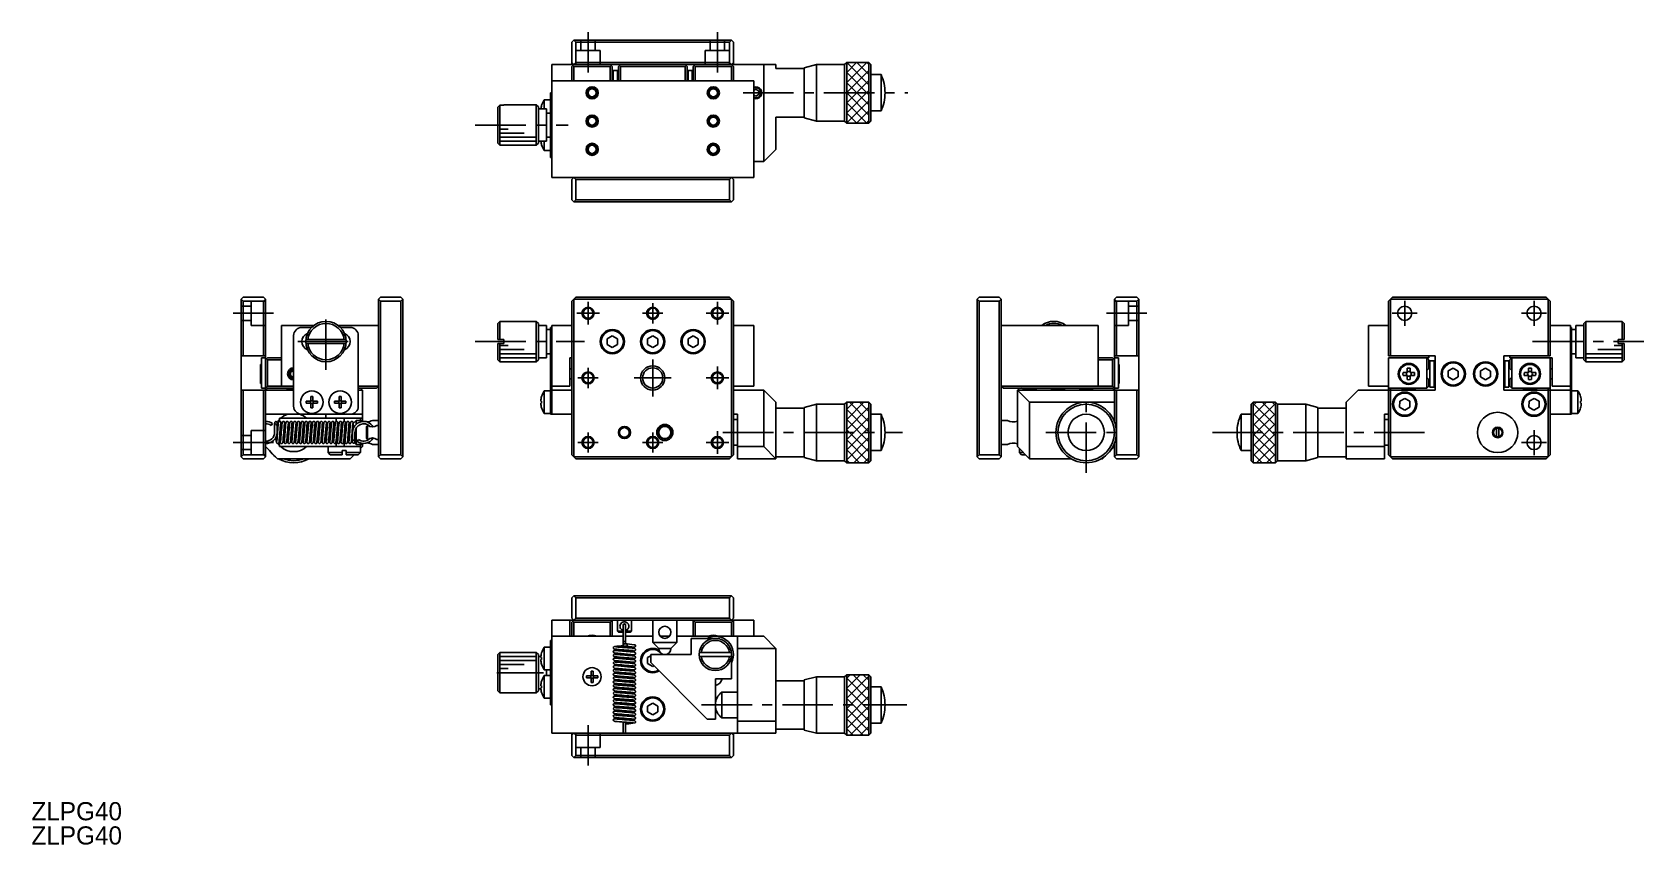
# Model space of a CAD drawing. Extents: x -3 to 396, y 2 to 203.
import ezdxf

# ---------------------------------------------------------------- set-up
doc = ezdxf.new("R2010")
doc.units = 0
doc.header["$LTSCALE"] = 10
doc.linetypes.add('CENTER', pattern=[2, 1.25, -0.25, 0.25, -0.25])
doc.linetypes.add('DASHED', pattern=[3.5, 2, -1.5])
doc.layers.get('0').update_dxf_attribs({"linetype": 'CONTINUOUS'})
doc.layers.add('CENTER', color=1, linetype='CENTER')
doc.styles.get("Standard").update_dxf_attribs({"font": 'FGP教科書体NT-M'})

msp = doc.modelspace()

# ---------------------------------------------------------------- texts
at = {"color": 7}
for p in [(-3.139589, 7.762727), (-3.139589, 1.762727)]:
    msp.add_text('ZLPG40', height=4.5, dxfattribs=at).set_placement(p)

# ---------------------------------------------------------------- linework, layer by layer
at = {"color": 7, "linetype": 'CONTINUOUS'}
for p, q in [((130.589269, 200.364976), (131.089269, 200.864976)), ((130.589269, 194.864976), (130.589269, 200.364976)), ((131.589269, 200.364976), (131.089269, 200.864976)), ((131.089269, 200.864976), (170.089269, 200.864976)), ((169.589269, 200.364976), (131.589269, 200.364976)), ((131.589269, 200.364976), (131.589269, 195.364976)), ((170.089269, 200.864976), (169.589269, 200.364976)), ((169.589269, 195.364976), (169.589269, 200.364976)), ((170.089269, 200.864976), (170.589269, 200.364976)), ((170.589269, 200.364976), (170.589269, 194.864976)), ((181.089269, 194.864976), (125.589269, 194.864976)), ((125.589269, 166.864976), (125.589269, 194.864976)), ((131.089269, 194.864976), (130.589269, 195.364976)), ((130.589269, 194.364976), (131.589269, 195.364976)), ((130.589269, 190.864976), (130.589269, 194.364976)), ((130.839269, 194.614976), (131.089269, 194.364976)), ((131.089269, 194.364976), (131.089269, 190.864976)), ((140.089269, 194.364976), (131.089269, 194.364976)), ((131.589269, 195.364976), (169.589269, 195.364976)), ((140.589269, 194.364976), (140.089269, 194.864976)), ((140.089269, 194.364976), (140.339269, 194.614976)), ((140.089269, 190.864976), (140.089269, 194.364976)), ((140.589269, 194.364976), (140.589269, 190.864976)), ((140.839269, 192.364976), (140.589269, 192.364976)), ((140.839269, 193.364976), (141.839269, 193.364976)), ((140.839269, 193.364976), (140.839269, 190.864976)), ((141.839269, 190.864976), (141.839269, 193.364976)), ((142.089269, 192.364976), (141.839269, 192.364976)), ((142.589269, 194.864976), (142.089269, 194.364976)), ((142.089269, 190.864976), (142.089269, 194.364976)), ((142.339269, 194.614976), (142.589269, 194.364976)), ((142.589269, 194.364976), (142.589269, 190.864976)), ((158.589269, 194.364976), (142.589269, 194.364976)), ((159.089269, 194.364976), (158.589269, 194.864976)), ((158.839269, 194.614976), (158.589269, 194.364976)), ((158.589269, 190.864976), (158.589269, 194.364976)), ((159.089269, 194.364976), (159.089269, 190.864976)), ((159.339269, 192.364976), (159.089269, 192.364976)), ((159.339269, 190.864976), (159.339269, 193.364976)), ((160.339269, 193.364976), (159.339269, 193.364976)), ((160.339269, 193.364976), (160.339269, 190.864976)), ((160.589269, 192.364976), (160.339269, 192.364976)), ((160.589269, 194.364976), (161.089269, 194.864976)), ((160.589269, 194.364976), (160.589269, 190.864976)), ((161.089269, 194.364976), (160.839269, 194.614976)), ((161.089269, 194.364976), (170.089269, 194.364976)), ((161.089269, 190.864976), (161.089269, 194.364976)), ((169.589269, 195.364976), (170.589269, 194.364976)), ((170.589269, 195.364976), (170.089269, 194.864976)), ((170.339269, 194.614976), (170.089269, 194.364976)), ((170.089269, 194.364976), (170.089269, 190.864976)), ((170.589269, 190.864976), (170.589269, 194.364976)), ((178.089269, 170.864976), (178.089269, 194.864976)), ((181.089269, 194.864976), (181.089269, 193.864976)), ((188.089269, 193.864976), (181.089269, 193.864976)), ((191.089269, 194.864976), (188.089269, 194.064976)), ((188.089269, 181.664976), (188.089269, 194.064976)), ((191.089269, 180.864976), (191.089269, 194.864976)), ((198.089269, 194.864976), (191.089269, 194.864976)), ((198.589269, 195.364976), (198.089269, 194.864976)), ((198.089269, 180.864976), (198.089269, 194.864976)), ((198.589269, 195.364976), (198.589269, 180.364976)), ((204.089269, 195.364976), (198.589269, 195.364976)), ((204.089269, 180.364976), (204.089269, 195.364976)), ((204.589269, 194.864976), (204.089269, 195.364976)), ((204.589269, 180.864976), (204.589269, 194.864976)), ((207.089269, 192.364976), (204.589269, 192.364976)), ((207.089269, 192.364976), (207.089269, 183.364976)), ((125.289269, 187.864976), (125.589269, 187.864976)), ((125.289269, 171.864976), (125.289269, 187.864976)), ((125.589269, 190.864976), (175.589269, 190.864976)), ((175.589269, 190.864976), (175.589269, 166.864976)), ((175.589269, 188.442327), (176.089269, 188.731002)), ((176.089269, 188.731002), (176.839269, 188.297989)), ((176.839269, 187.431964), (176.089269, 186.998951)), ((176.839269, 188.297989), (176.839269, 187.431964)), ((112.789269, 184.839914), (112.289269, 184.337112)), ((112.289269, 175.39284), (112.289269, 184.337112)), ((112.789269, 184.839914), (112.789269, 174.890039)), ((113.789269, 184.839914), (112.789269, 184.839914)), ((113.789269, 184.864976), (113.789269, 184.839914)), ((121.789269, 184.864976), (113.789269, 184.864976)), ((121.789269, 174.864976), (121.789269, 184.864976)), ((122.289269, 184.364976), (121.789269, 184.864976)), ((122.289269, 184.364976), (122.289269, 175.364976)), ((124.289269, 183.864976), (122.289269, 183.864976)), ((123.089896, 184.767124), (123.096064, 184.764116)), ((123.746806, 183.864976), (123.746806, 186.164976)), ((125.289269, 186.164976), (123.746806, 186.164976)), ((124.289269, 183.864976), (124.289269, 175.864976)), ((176.089269, 186.998951), (175.589269, 187.287626)), ((125.289269, 182.864976), (124.289269, 182.864976)), ((181.089269, 181.864976), (181.089269, 173.864976)), ((181.089269, 181.864976), (188.089269, 181.864976)), ((188.089269, 181.664976), (191.089269, 180.864976)), ((191.089269, 180.864976), (198.089269, 180.864976)), ((198.089269, 180.864976), (198.589269, 180.364976)), ((198.589269, 180.364976), (204.089269, 180.364976)), ((204.089269, 180.364976), (204.589269, 180.864976)), ((204.589269, 183.364976), (207.089269, 183.364976)), ((122.289269, 175.864976), (124.289269, 175.864976)), ((123.746806, 173.564976), (123.746806, 175.864976)), ((124.289269, 176.864976), (125.289269, 176.864976)), ((112.289269, 175.39284), (112.789269, 174.890039)), ((112.789269, 174.890039), (113.789269, 174.890039)), ((113.789269, 174.890039), (113.789269, 174.864976)), ((113.789269, 174.864976), (121.789269, 174.864976)), ((121.789269, 174.864976), (122.289269, 175.364976)), ((123.096064, 174.965837), (123.089896, 174.962829)), ((123.746806, 173.564976), (125.289269, 173.564976)), ((125.589269, 171.864976), (125.289269, 171.864976)), ((178.089269, 170.864976), (181.089269, 173.864976)), ((175.589269, 170.864976), (178.089269, 170.864976)), ((125.589269, 166.864976), (175.589269, 166.864976)), ((131.089269, 166.864976), (130.589269, 166.364976)), ((130.589269, 161.364976), (130.589269, 166.364976)), ((131.589269, 166.364976), (131.089269, 166.864976)), ((169.589269, 166.364976), (131.589269, 166.364976)), ((131.589269, 166.364976), (131.589269, 161.364976)), ((170.089269, 166.864976), (169.589269, 166.364976)), ((169.589269, 161.364976), (169.589269, 166.364976)), ((170.589269, 166.364976), (170.089269, 166.864976)), ((170.589269, 166.364976), (170.589269, 161.364976)), ((130.589269, 161.364976), (131.089269, 160.864976)), ((131.089269, 160.864976), (131.589269, 161.364976)), ((170.089269, 160.864976), (131.089269, 160.864976)), ((131.589269, 161.364976), (169.589269, 161.364976)), ((169.589269, 161.364976), (170.089269, 160.864976)), ((170.089269, 160.864976), (170.589269, 161.364976)), ((49.243898, 137.275058), (48.743898, 136.775058)), ((49.243898, 136.275058), (48.743898, 136.775058)), ((48.743898, 97.775058), (48.743898, 136.775058)), ((49.243898, 137.275058), (54.243898, 137.275058)), ((49.243898, 136.275058), (49.243898, 122.775058)), ((54.243898, 136.275058), (49.243898, 136.275058)), ((54.743898, 136.775058), (54.243898, 137.275058)), ((54.743898, 136.775058), (54.243898, 136.275058)), ((54.243898, 122.775058), (54.243898, 136.275058)), ((54.743898, 136.775058), (54.743898, 97.775058)), ((83.243898, 137.275058), (82.743898, 136.775058)), ((82.743898, 136.775058), (83.243898, 136.275058)), ((82.743898, 97.775058), (82.743898, 136.775058)), ((83.243898, 137.275058), (88.243898, 137.275058)), ((83.243898, 136.275058), (83.243898, 98.275058)), ((88.243898, 136.275058), (83.243898, 136.275058)), ((88.743898, 136.775058), (88.243898, 137.275058)), ((88.243898, 136.275058), (88.743898, 136.775058)), ((88.243898, 98.275058), (88.243898, 136.275058)), ((88.743898, 136.775058), (88.743898, 97.775058)), ((130.589269, 136.275058), (131.589269, 137.275058)), ((130.589269, 98.275058), (130.589269, 136.275058)), ((131.089269, 136.775058), (131.089269, 97.775058)), ((170.089269, 136.775058), (131.089269, 136.775058)), ((131.589269, 137.275058), (169.589269, 137.275058)), ((169.589269, 137.275058), (170.589269, 136.275058)), ((170.089269, 97.775058), (170.089269, 136.775058)), ((170.589269, 136.275058), (170.589269, 98.275058)), ((231.353055, 137.275058), (230.853055, 136.775058)), ((230.853055, 97.775058), (230.853055, 136.775058)), ((230.853055, 136.775058), (231.353055, 136.275058)), ((231.353055, 137.275058), (236.353055, 137.275058)), ((231.353055, 136.275058), (231.353055, 98.275058)), ((236.353055, 136.275058), (231.353055, 136.275058)), ((236.853055, 136.775058), (236.353055, 137.275058)), ((236.353055, 136.275058), (236.853055, 136.775058)), ((236.353055, 98.275058), (236.353055, 136.275058)), ((236.853055, 136.775058), (236.853055, 97.775058)), ((265.353055, 137.275058), (264.853055, 136.775058)), ((265.353055, 136.275058), (264.853055, 136.775058)), ((264.853055, 106.467641), (264.853055, 136.775058)), ((265.353055, 137.275058), (270.353055, 137.275058)), ((270.353055, 136.275058), (265.353055, 136.275058)), ((265.353055, 136.275058), (265.353055, 122.775058)), ((270.853055, 136.775058), (270.353055, 137.275058)), ((270.853055, 136.775058), (270.353055, 136.275058)), ((270.353055, 122.775058), (270.353055, 136.275058)), ((270.853055, 136.775058), (270.853055, 97.775058)), ((332.680011, 136.275058), (333.680011, 137.275058)), ((332.680011, 122.775058), (332.680011, 136.275058)), ((333.180011, 136.775058), (333.180011, 122.775058)), ((372.180011, 136.775058), (333.180011, 136.775058)), ((333.680011, 137.275058), (371.680011, 137.275058)), ((372.680011, 136.275058), (371.680011, 137.275058)), ((372.180011, 122.775058), (372.180011, 136.775058)), ((372.680011, 136.275058), (372.680011, 122.775058)), ((58.743898, 115.275058), (58.743898, 130.275058)), ((66.743898, 130.275058), (58.743898, 130.275058)), ((61.743898, 110.275058), (61.743898, 127.775058)), ((63.743898, 129.775058), (66.173184, 129.775058)), ((82.743898, 130.275058), (72.743898, 130.275058)), ((73.314612, 129.775058), (75.743898, 129.775058)), ((77.743898, 127.775058), (77.743898, 110.275058)), ((112.789269, 131.275058), (112.289269, 130.775058)), ((112.289269, 126.775058), (112.289269, 130.775058)), ((112.789269, 131.275058), (112.789269, 126.775058)), ((121.789269, 131.275058), (112.789269, 131.275058)), ((121.789269, 121.275058), (121.789269, 131.275058)), ((122.289269, 130.775058), (121.789269, 131.275058)), ((122.289269, 130.775058), (122.289269, 121.775058)), ((124.289269, 130.275058), (122.289269, 130.275058)), ((124.289269, 130.275058), (124.289269, 122.275058)), ((125.289269, 129.275058), (124.289269, 129.275058)), ((125.289269, 129.775058), (125.589269, 129.775058)), ((125.289269, 108.275058), (125.289269, 129.775058)), ((130.589269, 130.275058), (125.589269, 130.275058)), ((125.589269, 108.275058), (125.589269, 130.275058)), ((139.339269, 126.996746), (140.589269, 127.718434)), ((140.589269, 127.718434), (141.839269, 126.996746)), ((149.339269, 126.996746), (150.589269, 127.718434)), ((150.589269, 127.718434), (151.839269, 126.996746)), ((159.339269, 126.996746), (160.589269, 127.718434)), ((160.589269, 127.718434), (161.839269, 126.996746)), ((175.589269, 130.275058), (170.589269, 130.275058)), ((175.589269, 115.275058), (175.589269, 130.275058)), ((260.853055, 130.275058), (236.853055, 130.275058)), ((260.853055, 115.275058), (260.853055, 130.275058)), ((332.680011, 130.275058), (327.680011, 130.275058)), ((327.680011, 115.275058), (327.680011, 130.275058)), ((377.680011, 130.275058), (372.680011, 130.275058)), ((377.680011, 130.275058), (377.680011, 108.275058)), ((377.680011, 129.775058), (377.980011, 129.775058)), ((377.980011, 129.775058), (377.980011, 108.275058)), ((378.980011, 129.275058), (377.980011, 129.275058)), ((378.980011, 122.275058), (378.980011, 130.275058)), ((380.980011, 130.275058), (378.980011, 130.275058)), ((381.480011, 131.275058), (380.980011, 130.775058)), ((380.980011, 121.775058), (380.980011, 130.775058)), ((390.480011, 131.275058), (381.480011, 131.275058)), ((381.480011, 131.275058), (381.480011, 121.275058)), ((390.480011, 126.775058), (390.480011, 131.275058)), ((390.980011, 130.775058), (390.480011, 131.275058)), ((390.980011, 130.775058), (390.980011, 126.775058)), ((64.768961, 126.775058), (74.718835, 126.775058)), ((74.718835, 125.775058), (64.768961, 125.775058)), ((112.289269, 126.775058), (113.789269, 126.775058)), ((112.289269, 121.775058), (112.289269, 125.775058)), ((113.789269, 125.775058), (112.289269, 125.775058)), ((112.789269, 125.775058), (112.789269, 121.275058)), ((113.789269, 126.775058), (113.789269, 125.775058)), ((139.339269, 125.553371), (139.339269, 126.996746)), ((140.589269, 124.831683), (139.339269, 125.553371)), ((141.839269, 125.553371), (140.589269, 124.831683)), ((141.839269, 126.996746), (141.839269, 125.553371)), ((149.339269, 125.553371), (149.339269, 126.996746)), ((150.589269, 124.831683), (149.339269, 125.553371)), ((151.839269, 125.553371), (150.589269, 124.831683)), ((151.839269, 126.996746), (151.839269, 125.553371)), ((159.339269, 125.553371), (159.339269, 126.996746)), ((160.589269, 124.831683), (159.339269, 125.553371)), ((161.839269, 125.553371), (160.589269, 124.831683)), ((161.839269, 126.996746), (161.839269, 125.553371)), ((389.480011, 126.775058), (390.980011, 126.775058)), ((389.480011, 125.775058), (389.480011, 126.775058)), ((390.980011, 125.775058), (389.480011, 125.775058)), ((390.480011, 121.275058), (390.480011, 125.775058)), ((390.980011, 125.775058), (390.980011, 121.775058)), ((48.743898, 122.775058), (54.743898, 122.775058)), ((53.743898, 120.625058), (53.543898, 120.625058)), ((53.543898, 120.625058), (53.543898, 115.925058)), ((53.743898, 122.275058), (53.743898, 114.775058)), ((54.743898, 122.275058), (53.743898, 122.275058)), ((54.743898, 121.775058), (55.243898, 122.275058)), ((54.993898, 122.025058), (55.243898, 121.775058)), ((55.243898, 122.275058), (58.743898, 122.275058)), ((58.743898, 121.775058), (55.243898, 121.775058)), ((55.243898, 121.775058), (55.243898, 115.275058)), ((112.289269, 121.775058), (112.789269, 121.275058)), ((112.789269, 121.275058), (121.789269, 121.275058)), ((121.789269, 121.275058), (122.289269, 121.775058)), ((122.289269, 122.275058), (124.289269, 122.275058)), ((124.289269, 123.275058), (125.289269, 123.275058)), ((130.089269, 122.275058), (130.589269, 122.275058)), ((130.089269, 115.275058), (130.089269, 122.275058)), ((130.589269, 119.275058), (130.089269, 119.775058)), ((264.353055, 122.275058), (260.853055, 122.275058)), ((260.853055, 121.775058), (264.353055, 121.775058)), ((264.853055, 121.775058), (264.353055, 122.275058)), ((264.603055, 122.025058), (264.353055, 121.775058)), ((264.353055, 121.775058), (264.353055, 115.275058)), ((264.853055, 122.775058), (270.853055, 122.775058)), ((264.853055, 122.275058), (265.853055, 122.275058)), ((265.853055, 114.775058), (265.853055, 122.275058)), ((266.053055, 120.625058), (265.853055, 120.625058)), ((266.053055, 115.925058), (266.053055, 120.625058)), ((332.680011, 122.775058), (344.180011, 122.775058)), ((332.680011, 98.275058), (332.680011, 122.275058)), ((332.680011, 122.275058), (342.680011, 122.275058)), ((337.322723, 119.68035), (337.313377, 118.648394)), ((338.053346, 118.641692), (338.062693, 119.673648)), ((342.180011, 122.275058), (342.180011, 114.775058)), ((342.680011, 121.775058), (342.180011, 122.275058)), ((342.430011, 122.025058), (342.180011, 121.775058)), ((342.930011, 119.825667), (342.180011, 119.075667)), ((342.930011, 119.896378), (342.180012, 119.146378)), ((342.680011, 122.275058), (342.680011, 122.775058)), ((342.680011, 119.646379), (342.680011, 121.775058)), ((342.930011, 121.525058), (343.930011, 121.525058)), ((342.930011, 115.025058), (342.930011, 121.525058)), ((343.930011, 121.525058), (343.930011, 115.025058)), ((344.180011, 119.64638), (343.930013, 119.896378)), ((344.180011, 122.775058), (344.180011, 114.275058)), ((347.436598, 119.008037), (348.693083, 119.718375)), ((348.693083, 119.718375), (349.936495, 118.985396)), ((355.436598, 119.008037), (356.693083, 119.718375)), ((356.693083, 119.718375), (357.936495, 118.985396)), ((361.180011, 114.275058), (361.180011, 122.775058)), ((361.180011, 122.775058), (372.680011, 122.775058)), ((361.430009, 119.896378), (361.180011, 119.64638)), ((361.180011, 119.575669), (361.430009, 119.825667)), ((361.430011, 121.525058), (361.430011, 115.025058)), ((362.430011, 121.525058), (361.430011, 121.525058)), ((362.430011, 121.525058), (362.430011, 115.025058)), ((363.18001, 119.146378), (362.430011, 119.896378)), ((362.680011, 122.775058), (362.680011, 122.275058)), ((362.680011, 122.275058), (373.180011, 122.275058)), ((362.680011, 121.775058), (363.180011, 122.275058)), ((362.680011, 119.646379), (362.680011, 121.775058)), ((362.930011, 122.025058), (363.180011, 121.775058)), ((363.180011, 114.775058), (363.180011, 122.275058)), ((367.322723, 119.68035), (367.313377, 118.648394)), ((368.053346, 118.641692), (368.062693, 119.673648)), ((372.680011, 122.275058), (372.680011, 98.275058)), ((373.180011, 119.775058), (372.680011, 119.275058)), ((373.180011, 122.275058), (373.180011, 115.275058)), ((377.980011, 123.275058), (378.980011, 123.275058)), ((378.980011, 122.275058), (380.980011, 122.275058)), ((380.980011, 121.775058), (381.480011, 121.275058)), ((381.480011, 121.275058), (390.480011, 121.275058)), ((390.480011, 121.275058), (390.980011, 121.775058)), ((53.543898, 115.925058), (53.743898, 115.925058)), ((60.993898, 118.708071), (61.743898, 119.141084)), ((60.993898, 117.842046), (60.993898, 118.708071)), ((61.743898, 117.409033), (60.993898, 117.842046)), ((130.089269, 116.775058), (130.589269, 117.275058)), ((265.853055, 115.925058), (266.053055, 115.925058)), ((336.274719, 117.91778), (337.306675, 117.908424)), ((337.313377, 118.648394), (336.28142, 118.65774)), ((337.306675, 117.908424), (337.297328, 116.876468)), ((338.037298, 116.869766), (338.046644, 117.901723)), ((338.046644, 117.901723), (339.078601, 117.892367)), ((339.085303, 118.632346), (338.053346, 118.641692)), ((342.18001, 117.403737), (342.930011, 116.653739)), ((342.680011, 115.275058), (342.680011, 116.903738)), ((343.930011, 116.724448), (344.180011, 116.974448)), ((343.930013, 116.653739), (344.180011, 116.903737)), ((347.423526, 117.564721), (347.436598, 119.008037)), ((347.423526, 117.564721), (348.666939, 116.831742)), ((348.666939, 116.831742), (349.923423, 117.542079)), ((349.936495, 118.985396), (349.923423, 117.542079)), ((355.423526, 117.564721), (355.436598, 119.008037)), ((355.423526, 117.564721), (356.666939, 116.831742)), ((356.666939, 116.831742), (357.923423, 117.542079)), ((357.936495, 118.985396), (357.923423, 117.542079)), ((361.180011, 116.903737), (361.430009, 116.653739)), ((363.180011, 117.47445), (362.430011, 116.72445)), ((362.430011, 116.653739), (363.18001, 117.403739)), ((362.680011, 115.275058), (362.680011, 116.903738)), ((366.274719, 117.91778), (367.306675, 117.908424)), ((367.313377, 118.648394), (366.28142, 118.65774)), ((367.306675, 117.908424), (367.297328, 116.876468)), ((368.037298, 116.869766), (368.046644, 117.901723)), ((368.046644, 117.901723), (369.078601, 117.892367)), ((369.085303, 118.632346), (368.053346, 118.641692)), ((372.680011, 117.275058), (373.180011, 116.775058)), ((61.743898, 114.275058), (48.743898, 114.275058)), ((49.243898, 114.275058), (49.243898, 98.275058)), ((54.743898, 114.775058), (53.743898, 114.775058)), ((54.243898, 98.275058), (54.243898, 114.275058)), ((55.243898, 114.775058), (54.743898, 115.275058)), ((55.243898, 114.275058), (54.743898, 114.775058)), ((55.243898, 115.275058), (54.993898, 115.025058)), ((55.243898, 114.775058), (54.993898, 114.525058)), ((55.243898, 115.275058), (61.743898, 115.275058)), ((61.743898, 114.775058), (55.243898, 114.775058)), ((60.34175, 114.575685), (60.344759, 114.581854)), ((61.483898, 114.581854), (61.743898, 114.575685)), ((61.483898, 114.388597), (61.483898, 114.581854)), ((65.983898, 112.674197), (66.503898, 112.674197)), ((65.983898, 111.535058), (65.983898, 112.674197)), ((66.503898, 112.674197), (66.503898, 111.535058)), ((72.983898, 112.674197), (73.503898, 112.674197)), ((72.983898, 111.535058), (72.983898, 112.674197)), ((73.503898, 112.674197), (73.503898, 111.535058)), ((77.743898, 115.275058), (82.743898, 115.275058)), ((82.243898, 114.775058), (77.743898, 114.775058)), ((78.743898, 114.275058), (77.743898, 114.275058)), ((78.493898, 114.525058), (78.243898, 114.775058)), ((78.743898, 114.775058), (78.243898, 114.275058)), ((78.743898, 106.55902), (78.743898, 114.275058)), ((82.493898, 115.025058), (82.243898, 115.275058)), ((82.743898, 115.275058), (82.243898, 114.775058)), ((123.089896, 112.677206), (123.096064, 112.674197)), ((125.289269, 114.075058), (123.746806, 114.075058)), ((123.746806, 108.475058), (123.746806, 114.075058)), ((125.589269, 115.275058), (130.089269, 115.275058)), ((125.589269, 114.275058), (130.589269, 114.275058)), ((170.589269, 115.275058), (175.589269, 115.275058)), ((170.589269, 114.275058), (178.089269, 114.275058)), ((178.089269, 100.275058), (178.089269, 114.275058)), ((178.089269, 114.275058), (181.089269, 111.275058)), ((236.853055, 115.275058), (264.353055, 115.275058)), ((236.853055, 115.275058), (237.353055, 114.775058)), ((237.103055, 115.025058), (237.353055, 115.275058)), ((237.353055, 114.775058), (264.353055, 114.775058)), ((241.353055, 114.275058), (240.853055, 114.775058)), ((240.853055, 100.275058), (240.853055, 114.275058)), ((240.853055, 114.275058), (243.853055, 111.275058)), ((270.853055, 114.275058), (240.853055, 114.275058)), ((241.353055, 114.775058), (241.103055, 114.525058)), ((242.453916, 114.581854), (242.450908, 114.575685)), ((244.113055, 114.581854), (243.593055, 114.581854)), ((243.593055, 114.581854), (243.593055, 114.388597)), ((244.113055, 114.388597), (244.113055, 114.581854)), ((245.255203, 114.575685), (245.252194, 114.581854)), ((249.453916, 114.581854), (249.450908, 114.575685)), ((251.113055, 114.581854), (250.593055, 114.581854)), ((250.593055, 114.581854), (250.593055, 114.388597)), ((251.113055, 114.388597), (251.113055, 114.581854)), ((252.255203, 114.575685), (252.252194, 114.581854)), ((256.453916, 114.581854), (256.450908, 114.575685)), ((258.113055, 114.581854), (257.593055, 114.581854)), ((257.593055, 114.581854), (257.593055, 114.388597)), ((258.113055, 114.388597), (258.113055, 114.581854)), ((259.255203, 114.575685), (259.252194, 114.581854)), ((264.353055, 115.275058), (264.603055, 115.025058)), ((264.353055, 114.775058), (264.853055, 115.275058)), ((264.603055, 114.525058), (264.353055, 114.775058)), ((264.853055, 114.775058), (264.353055, 114.275058)), ((264.853055, 114.775058), (265.853055, 114.775058)), ((265.353055, 114.275058), (265.353055, 98.275058)), ((270.353055, 98.275058), (270.353055, 114.275058)), ((325.180011, 114.275058), (322.180011, 111.275058)), ((344.180011, 114.275058), (325.180011, 114.275058)), ((327.680011, 115.275058), (332.680011, 115.275058)), ((342.180011, 114.775058), (332.680011, 114.775058)), ((333.180011, 114.775058), (333.180011, 97.775058)), ((335.436598, 111.508037), (336.693083, 112.218375)), ((336.280871, 114.581854), (336.277863, 114.575685)), ((336.693083, 112.218375), (337.936495, 111.485396)), ((337.940011, 114.581854), (337.420011, 114.581854)), ((337.420011, 114.581854), (337.420011, 114.388597)), ((337.940011, 114.388597), (337.940011, 114.581854)), ((339.082158, 114.575685), (339.07915, 114.581854)), ((342.180011, 115.275058), (342.430011, 115.025058)), ((342.180011, 114.775058), (342.680011, 115.275058)), ((342.930011, 115.025058), (343.930011, 115.025058)), ((377.680011, 114.275058), (361.180011, 114.275058)), ((362.430011, 115.025058), (361.430011, 115.025058)), ((363.180011, 114.775058), (362.680011, 115.275058)), ((363.180011, 115.275058), (362.930011, 115.025058)), ((372.680011, 114.775058), (363.180011, 114.775058)), ((366.277863, 114.575685), (366.280871, 114.581854)), ((367.420011, 114.581854), (367.940011, 114.581854)), ((367.420011, 114.388597), (367.420011, 114.581854)), ((367.436598, 111.508037), (368.693083, 112.218375)), ((367.940011, 114.581854), (367.940011, 114.388597)), ((368.693083, 112.218375), (369.936495, 111.485396)), ((369.07915, 114.581854), (369.082158, 114.575685)), ((372.180011, 97.775058), (372.180011, 114.775058)), ((373.180011, 115.275058), (377.680011, 115.275058)), ((379.522474, 114.075058), (377.980011, 114.075058)), ((379.522474, 114.075058), (379.522474, 108.475058)), ((380.173215, 112.674197), (380.179384, 112.677206)), ((78.743898, 108.275058), (54.743898, 108.275058)), ((64.844759, 111.535058), (65.983898, 111.535058)), ((64.844759, 111.015058), (64.844759, 111.535058)), ((65.983898, 111.015058), (64.844759, 111.015058)), ((65.914456, 111.015058), (65.914456, 111.535058)), ((65.983898, 111.6045), (66.503898, 111.6045)), ((65.983898, 109.875919), (65.983898, 111.015058)), ((66.503898, 110.945617), (65.983898, 110.945617)), ((66.503898, 109.875919), (65.983898, 109.875919)), ((66.503898, 111.535058), (67.643037, 111.535058)), ((67.643037, 111.015058), (66.503898, 111.015058)), ((66.503898, 111.015058), (66.503898, 109.875919)), ((66.57334, 111.535058), (66.57334, 111.015058)), ((67.643037, 111.535058), (67.643037, 111.015058)), ((69.743898, 108.275058), (69.743898, 107.275058)), ((71.844759, 111.535058), (72.983898, 111.535058)), ((71.844759, 111.015058), (71.844759, 111.535058)), ((72.983898, 111.015058), (71.844759, 111.015058)), ((72.914456, 111.015058), (72.914456, 111.535058)), ((72.983898, 111.6045), (73.503898, 111.6045)), ((72.983898, 109.875919), (72.983898, 111.015058)), ((73.503898, 110.945617), (72.983898, 110.945617)), ((73.503898, 109.875919), (72.983898, 109.875919)), ((73.503898, 111.535058), (74.643037, 111.535058)), ((74.643037, 111.015058), (73.503898, 111.015058)), ((73.503898, 111.015058), (73.503898, 109.875919)), ((73.57334, 111.535058), (73.57334, 111.015058)), ((74.643037, 111.535058), (74.643037, 111.015058)), ((122.902807, 111.535058), (123.096064, 111.535058)), ((123.096064, 111.015058), (122.902807, 111.015058)), ((123.096064, 109.875919), (123.089896, 109.872911)), ((123.096064, 111.535058), (123.096064, 111.015058)), ((123.746806, 108.475058), (125.289269, 108.475058)), ((130.589269, 108.275058), (125.289269, 108.275058)), ((171.589269, 108.275058), (170.589269, 108.275058)), ((171.589269, 97.275058), (171.589269, 108.275058)), ((181.089269, 111.275058), (181.089269, 97.275058)), ((188.089269, 109.775058), (181.089269, 109.775058)), ((191.089269, 110.775058), (188.089269, 109.975058)), ((188.089269, 97.575058), (188.089269, 109.975058)), ((191.089269, 96.775058), (191.089269, 110.775058)), ((198.089269, 110.775058), (191.089269, 110.775058)), ((198.589269, 111.275058), (198.089269, 110.775058)), ((198.089269, 96.775058), (198.089269, 110.775058)), ((198.589269, 111.275058), (198.589269, 96.275058)), ((204.089269, 111.275058), (198.589269, 111.275058)), ((204.589269, 110.775058), (204.089269, 111.275058)), ((204.089269, 96.275058), (204.089269, 111.275058)), ((204.589269, 110.775058), (204.589269, 96.775058)), ((207.089269, 108.275058), (204.589269, 108.275058)), ((207.089269, 108.275058), (207.089269, 99.275058)), ((243.853055, 111.275058), (243.853055, 97.275058)), ((264.853055, 111.275058), (243.853055, 111.275058)), ((296.180011, 99.275058), (296.180011, 108.275058)), ((298.680011, 108.275058), (296.180011, 108.275058)), ((299.180011, 111.275058), (298.680011, 110.775058)), ((298.680011, 96.775058), (298.680011, 110.775058)), ((299.180011, 111.275058), (299.180011, 96.275058)), ((304.680011, 111.275058), (299.180011, 111.275058)), ((305.180011, 110.775058), (304.680011, 111.275058)), ((304.680011, 96.275058), (304.680011, 111.275058)), ((312.180011, 110.775058), (305.180011, 110.775058)), ((305.180011, 110.775058), (305.180011, 96.775058)), ((315.180011, 109.975058), (312.180011, 110.775058)), ((312.180011, 110.775058), (312.180011, 96.775058)), ((315.180011, 109.975058), (315.180011, 97.575058)), ((322.180011, 109.775058), (315.180011, 109.775058)), ((322.180011, 97.275058), (322.180011, 111.275058)), ((332.680011, 108.275058), (331.680011, 108.275058)), ((331.680011, 108.275058), (331.680011, 97.275058)), ((335.423526, 110.064721), (335.436598, 111.508037)), ((335.423526, 110.064721), (336.666939, 109.331742)), ((336.666939, 109.331742), (337.923423, 110.042079)), ((337.936495, 111.485396), (337.923423, 110.042079)), ((367.423526, 110.064721), (367.436598, 111.508037)), ((367.423526, 110.064721), (368.666939, 109.331742)), ((368.666939, 109.331742), (369.923423, 110.042079)), ((369.936495, 111.485396), (369.923423, 110.042079)), ((377.980011, 108.275058), (372.680011, 108.275058)), ((377.980011, 108.475058), (379.522474, 108.475058)), ((380.173215, 111.535058), (380.366472, 111.535058)), ((380.173215, 111.015058), (380.173215, 111.535058)), ((380.366472, 111.015058), (380.173215, 111.015058)), ((380.179384, 109.872911), (380.173215, 109.875919)), ((56.157299, 105.514547), (56.512401, 105.998181)), ((57.03485, 105.666544), (57.03485, 103.781522)), ((57.103396, 106.315391), (57.064689, 106.214661)), ((57.08796, 106.058491), (57.08168, 106.080638)), ((57.083471, 106.082407), (57.089437, 106.054714)), ((57.096041, 106.036925), (57.08796, 106.058491)), ((57.105872, 106.016076), (57.096041, 106.036925)), ((57.167692, 106.392849), (57.103396, 106.315391)), ((57.117392, 105.996075), (57.105872, 106.016076)), ((57.130528, 105.977049), (57.117392, 105.996075)), ((57.145196, 105.959118), (57.130528, 105.977049)), ((57.161304, 105.942395), (57.145196, 105.959118)), ((57.178751, 105.926985), (57.161304, 105.942395)), ((57.265982, 106.449747), (57.167692, 106.392849)), ((57.197426, 105.912986), (57.178751, 105.926985)), ((57.217212, 105.900486), (57.197426, 105.912986)), ((57.237984, 105.889564), (57.217212, 105.900486)), ((57.25961, 105.880289), (57.237984, 105.889564)), ((57.281955, 105.872719), (57.25961, 105.880289)), ((57.368324, 106.466634), (57.265982, 106.449747)), ((57.304877, 105.866902), (57.281955, 105.872719)), ((57.328231, 105.862875), (57.304877, 105.866902)), ((57.316203, 105.666646), (57.63485, 105.666748)), ((57.351871, 105.860663), (57.328231, 105.862875)), ((57.473887, 106.44656), (57.368324, 106.466634)), ((57.561383, 106.394649), (57.473887, 106.44656)), ((57.627476, 106.315915), (57.561383, 106.394649)), ((57.665166, 106.220439), (57.627476, 106.315915)), ((57.63485, 105.66685), (57.650753, 106.086316)), ((57.63485, 103.781522), (57.63485, 105.666748)), ((57.650659, 106.045032), (57.645369, 106.033145)), ((57.655405, 106.057127), (57.650659, 106.045032)), ((57.659595, 106.069405), (57.655405, 106.057127)), ((57.663224, 106.081843), (57.659595, 106.069405)), ((57.666282, 106.094416), (57.663224, 106.081843)), ((57.681674, 106.12813), (57.664346, 106.220286)), ((57.668765, 106.107099), (57.666282, 106.094416)), ((57.670667, 106.119868), (57.668765, 106.107099)), ((57.671984, 106.132697), (57.670667, 106.119868)), ((57.67155, 106.182382), (57.67279, 106.162068)), ((57.672488, 106.139425), (57.672164, 106.135188)), ((57.672795, 106.162068), (57.672397, 106.132691)), ((57.80451, 104.817161), (57.681674, 106.12813)), ((57.97419, 106.235958), (57.932844, 106.14338)), ((57.975894, 106.246436), (57.975595, 106.235827)), ((57.976695, 106.257133), (57.975894, 106.246436)), ((57.978001, 106.267904), (57.976695, 106.257133)), ((57.979815, 106.278737), (57.978001, 106.267904)), ((57.982137, 106.289618), (57.979815, 106.278737)), ((57.984969, 106.300531), (57.982137, 106.289618)), ((57.988311, 106.311461), (57.984969, 106.300531)), ((57.992162, 106.322391), (57.988311, 106.311461)), ((57.997185, 106.334859), (57.992162, 106.322391)), ((58.00287, 106.347278), (57.997185, 106.334859)), ((58.009211, 106.359617), (58.00287, 106.347278)), ((58.016202, 106.371846), (58.009211, 106.359617)), ((58.023838, 106.383933), (58.016202, 106.371846)), ((58.03211, 106.395845), (58.023838, 106.383933)), ((58.041007, 106.407545), (58.03211, 106.395845)), ((58.050519, 106.418996), (58.041007, 106.407545)), ((58.060633, 106.430161), (58.050519, 106.418996)), ((58.071333, 106.440997), (58.060633, 106.430161)), ((58.082605, 106.451462), (58.071333, 106.440997)), ((58.09443, 106.461512), (58.082605, 106.451462)), ((58.106789, 106.4711), (58.09443, 106.461512)), ((58.119661, 106.480178), (58.106789, 106.4711)), ((58.131326, 106.487664), (58.119661, 106.480178)), ((58.143349, 106.494685), (58.131326, 106.487664)), ((58.155713, 106.501205), (58.143349, 106.494685)), ((58.168398, 106.507187), (58.155713, 106.501205)), ((58.181385, 106.512592), (58.168398, 106.507187)), ((58.194653, 106.51738), (58.181385, 106.512592)), ((58.208178, 106.521508), (58.194653, 106.51738)), ((58.221937, 106.524935), (58.208178, 106.521508)), ((58.233096, 106.527142), (58.221937, 106.524935)), ((58.244376, 106.528848), (58.233096, 106.527142)), ((58.243898, 106.528775), (58.243898, 107.275058)), ((78.743898, 107.275058), (58.243898, 107.275058)), ((58.255763, 106.530029), (58.244376, 106.528848)), ((58.267242, 106.530661), (58.255763, 106.530029)), ((58.278798, 106.530718), (58.267242, 106.530661)), ((58.290417, 106.530182), (58.278798, 106.530718)), ((58.302081, 106.529054), (58.290417, 106.530182)), ((58.313775, 106.527338), (58.302081, 106.529054)), ((58.325482, 106.525042), (58.313775, 106.527338)), ((58.337186, 106.522172), (58.325482, 106.525042)), ((58.348867, 106.518735), (58.337186, 106.522172)), ((58.360508, 106.514739), (58.348867, 106.518735)), ((58.372089, 106.510192), (58.360508, 106.514739)), ((58.383591, 106.505103), (58.372089, 106.510192)), ((58.394993, 106.499481), (58.383591, 106.505103)), ((58.409074, 106.49172), (58.394993, 106.499481)), ((58.422924, 106.483164), (58.409074, 106.49172)), ((58.436498, 106.473834), (58.422924, 106.483164)), ((58.449753, 106.463755), (58.436498, 106.473834)), ((58.461114, 106.454285), (58.449753, 106.463755)), ((58.472158, 106.444273), (58.461114, 106.454285)), ((58.482849, 106.433737), (58.472158, 106.444273)), ((58.493154, 106.422698), (58.482849, 106.433737)), ((58.50321, 106.410963), (58.493154, 106.422698)), ((58.512787, 106.398751), (58.50321, 106.410963)), ((58.521845, 106.386088), (58.512787, 106.398751)), ((58.530342, 106.372997), (58.521845, 106.386088)), ((58.538235, 106.359507), (58.530342, 106.372997)), ((58.544735, 106.347147), (58.538235, 106.359507)), ((58.542714, 106.168082), (58.574401, 106.226195)), ((58.550687, 106.334511), (58.544735, 106.347147)), ((58.556057, 106.32162), (58.550687, 106.334511)), ((58.56081, 106.308497), (58.556057, 106.32162)), ((58.564914, 106.295163), (58.56081, 106.308497)), ((58.56781, 106.283908), (58.564914, 106.295163)), ((58.57021, 106.272537), (58.56781, 106.283908)), ((58.572091, 106.261066), (58.57021, 106.272537)), ((58.573431, 106.249508), (58.572091, 106.261066)), ((58.574208, 106.237879), (58.573431, 106.249508)), ((58.574401, 106.226195), (58.574208, 106.237879)), ((58.744762, 104.820336), (58.575623, 106.226257)), ((58.933887, 106.300327), (58.88932, 106.170423)), ((58.988398, 106.399491), (58.933887, 106.300327)), ((59.062761, 106.47847), (58.988398, 106.399491)), ((59.168419, 106.526334), (59.062761, 106.47847)), ((59.269024, 106.525042), (59.168419, 106.526334)), ((59.36251, 106.482872), (59.269024, 106.525042)), ((59.444011, 106.397831), (59.36251, 106.482872)), ((59.442391, 106.004925), (59.437827, 106.030095)), ((59.494881, 106.305033), (59.444011, 106.397831)), ((59.853654, 106.23608), (59.808036, 106.120231)), ((59.854009, 106.246669), (59.853654, 106.23608)), ((59.854866, 106.257346), (59.854009, 106.246669)), ((59.856225, 106.2681), (59.854866, 106.257346)), ((59.85809, 106.278916), (59.856225, 106.2681)), ((59.860462, 106.289781), (59.85809, 106.278916)), ((59.863342, 106.300679), (59.860462, 106.289781)), ((59.86673, 106.311595), (59.863342, 106.300679)), ((59.870625, 106.322512), (59.86673, 106.311595)), ((59.875697, 106.334967), (59.870625, 106.322512)), ((59.881428, 106.347373), (59.875697, 106.334967)), ((59.887812, 106.3597), (59.881428, 106.347373)), ((59.894845, 106.371918), (59.887812, 106.3597)), ((59.90252, 106.383996), (59.894845, 106.371918)), ((59.910828, 106.395898), (59.90252, 106.383996)), ((59.91976, 106.407589), (59.910828, 106.395898)), ((59.929304, 106.419033), (59.91976, 106.407589)), ((59.939447, 106.43019), (59.929304, 106.419033)), ((59.950175, 106.441019), (59.939447, 106.43019)), ((59.961471, 106.451477), (59.950175, 106.441019)), ((59.973319, 106.461521), (59.961471, 106.451477)), ((59.985698, 106.471103), (59.973319, 106.461521)), ((59.998587, 106.480175), (59.985698, 106.471103)), ((60.010266, 106.487655), (59.998587, 106.480175)), ((60.022301, 106.494671), (60.010266, 106.487655)), ((60.034675, 106.501186), (60.022301, 106.494671)), ((60.047368, 106.507163), (60.034675, 106.501186)), ((60.060361, 106.512562), (60.047368, 106.507163)), ((60.073633, 106.517345), (60.060361, 106.512562)), ((60.087161, 106.521468), (60.073633, 106.517345)), ((60.100921, 106.524889), (60.087161, 106.521468)), ((60.11208, 106.527091), (60.100921, 106.524889)), ((60.123358, 106.528792), (60.11208, 106.527091)), ((60.134742, 106.529968), (60.123358, 106.528792)), ((60.146217, 106.530595), (60.134742, 106.529968)), ((60.157768, 106.530647), (60.146217, 106.530595)), ((60.16938, 106.530105), (60.157768, 106.530647)), ((60.181036, 106.528971), (60.16938, 106.530105)), ((60.192722, 106.52725), (60.181036, 106.528971)), ((60.20442, 106.524948), (60.192722, 106.52725)), ((60.216112, 106.522072), (60.20442, 106.524948)), ((60.227781, 106.518629), (60.216112, 106.522072)), ((60.239409, 106.514626), (60.227781, 106.518629)), ((60.250975, 106.510073), (60.239409, 106.514626)), ((60.262462, 106.504977), (60.250975, 106.510073)), ((60.273847, 106.499349), (60.262462, 106.504977)), ((60.287905, 106.49158), (60.273847, 106.499349)), ((60.30173, 106.483015), (60.287905, 106.49158)), ((60.315279, 106.473677), (60.30173, 106.483015)), ((60.328506, 106.463589), (60.315279, 106.473677)), ((60.339841, 106.454112), (60.328506, 106.463589)), ((60.350857, 106.444093), (60.339841, 106.454112)), ((60.361519, 106.43355), (60.350857, 106.444093)), ((60.371793, 106.422504), (60.361519, 106.43355)), ((60.381817, 106.410762), (60.371793, 106.422504)), ((60.39136, 106.398544), (60.381817, 106.410762)), ((60.400383, 106.385875), (60.39136, 106.398544)), ((60.408843, 106.372779), (60.400383, 106.385875)), ((60.416698, 106.359285), (60.408843, 106.372779)), ((60.423163, 106.346921), (60.416698, 106.359285)), ((60.429079, 106.334282), (60.423163, 106.346921)), ((60.425702, 106.179045), (60.452459, 106.225972)), ((60.434411, 106.321388), (60.429079, 106.334282)), ((60.439126, 106.308263), (60.434411, 106.321388)), ((60.443189, 106.294928), (60.439126, 106.308263)), ((60.446052, 106.283673), (60.443189, 106.294928)), ((60.448416, 106.272304), (60.446052, 106.283673)), ((60.450261, 106.260834), (60.448416, 106.272304)), ((60.451565, 106.249278), (60.450261, 106.260834)), ((60.452305, 106.237653), (60.451565, 106.249278)), ((60.452459, 106.225972), (60.452305, 106.237653)), ((60.624851, 104.821249), (60.455873, 106.226555)), ((60.859727, 106.409781), (60.802052, 106.309427)), ((60.939946, 106.481764), (60.859727, 106.409781)), ((61.033621, 106.52323), (60.939946, 106.481764)), ((61.152681, 106.523651), (61.033621, 106.52323)), ((61.254789, 106.475789), (61.152681, 106.523651)), ((61.335637, 106.395094), (61.254789, 106.475789)), ((61.731712, 106.235988), (61.280978, 101.342253)), ((61.388075, 106.301684), (61.335637, 106.395094)), ((61.421507, 106.201507), (61.388075, 106.301684)), ((61.73213, 106.246578), (61.731712, 106.235988)), ((61.733046, 106.257258), (61.73213, 106.246578)), ((61.734464, 106.268013), (61.733046, 106.257258)), ((61.736385, 106.278832), (61.734464, 106.268013)), ((61.738811, 106.289698), (61.736385, 106.278832)), ((61.741743, 106.300599), (61.738811, 106.289698)), ((61.745181, 106.311517), (61.741743, 106.300599)), ((61.749124, 106.322436), (61.745181, 106.311517)), ((61.754249, 106.334893), (61.749124, 106.322436)), ((61.760029, 106.347301), (61.754249, 106.334893)), ((61.766461, 106.35963), (61.760029, 106.347301)), ((61.773539, 106.37185), (61.766461, 106.35963)), ((61.781257, 106.383929), (61.773539, 106.37185)), ((61.789604, 106.395833), (61.781257, 106.383929)), ((61.798573, 106.407526), (61.789604, 106.395833)), ((61.808152, 106.418971), (61.798573, 106.407526)), ((61.818327, 106.430129), (61.808152, 106.418971)), ((61.829084, 106.440958), (61.818327, 106.430129)), ((61.840408, 106.451417), (61.829084, 106.440958)), ((61.85228, 106.461461), (61.840408, 106.451417)), ((61.864681, 106.471042), (61.85228, 106.461461)), ((61.877589, 106.480113), (61.864681, 106.471042)), ((61.889283, 106.487592), (61.877589, 106.480113)), ((61.879784, 101.34808), (62.330518, 106.225407)), ((61.901331, 106.494606), (61.889283, 106.487592)), ((61.913715, 106.501119), (61.901331, 106.494606)), ((61.926417, 106.507093), (61.913715, 106.501119)), ((61.939418, 106.512489), (61.926417, 106.507093)), ((61.952694, 106.517267), (61.939418, 106.512489)), ((61.966225, 106.521386), (61.952694, 106.517267)), ((61.979986, 106.524802), (61.966225, 106.521386)), ((61.991144, 106.526999), (61.979986, 106.524802)), ((62.002421, 106.528695), (61.991144, 106.526999)), ((62.013801, 106.529866), (62.002421, 106.528695)), ((62.025272, 106.530487), (62.013801, 106.529866)), ((62.036817, 106.530533), (62.025272, 106.530487)), ((62.048422, 106.529985), (62.036817, 106.530533)), ((62.060071, 106.528844), (62.048422, 106.529985)), ((62.071747, 106.527115), (62.060071, 106.528844)), ((62.083434, 106.524805), (62.071747, 106.527115)), ((62.095114, 106.52192), (62.083434, 106.524805)), ((62.10677, 106.518468), (62.095114, 106.52192)), ((62.118383, 106.514455), (62.10677, 106.518468)), ((62.129934, 106.509892), (62.118383, 106.514455)), ((62.141404, 106.504786), (62.129934, 106.509892)), ((62.152771, 106.499146), (62.141404, 106.504786)), ((62.166804, 106.491363), (62.152771, 106.499146)), ((62.180603, 106.482783), (62.166804, 106.491363)), ((62.194123, 106.473429), (62.180603, 106.482783)), ((62.207319, 106.463325), (62.194123, 106.473429)), ((62.218626, 106.453833), (62.207319, 106.463325)), ((62.229612, 106.443798), (62.218626, 106.453833)), ((62.240243, 106.433239), (62.229612, 106.443798)), ((62.250484, 106.422177), (62.240243, 106.433239)), ((62.260472, 106.410418), (62.250484, 106.422177)), ((62.269979, 106.398183), (62.260472, 106.410418)), ((62.278963, 106.385496), (62.269979, 106.398183)), ((62.287384, 106.372383), (62.278963, 106.385496)), ((62.295197, 106.35887), (62.287384, 106.372383)), ((62.301624, 106.346491), (62.295197, 106.35887)), ((62.3075, 106.333836), (62.301624, 106.346491)), ((62.312791, 106.320926), (62.3075, 106.333836)), ((62.317464, 106.307785), (62.312791, 106.320926)), ((62.321484, 106.294435), (62.317464, 106.307785)), ((62.324309, 106.283168), (62.321484, 106.294435)), ((62.326636, 106.271785), (62.324309, 106.283168)), ((62.328442, 106.260303), (62.326636, 106.271785)), ((62.329706, 106.248736), (62.328442, 106.260303)), ((62.330405, 106.237099), (62.329706, 106.248736)), ((62.330518, 106.225407), (62.330405, 106.237099)), ((62.504863, 104.821234), (62.335863, 106.226902)), ((62.676324, 106.293302), (62.647377, 106.195181)), ((62.731789, 106.399648), (62.676324, 106.293302)), ((62.817787, 106.480497), (62.731789, 106.399648)), ((62.916745, 106.524179), (62.817787, 106.480497)), ((63.021454, 106.526352), (62.916745, 106.524179)), ((63.11531, 106.489223), (63.021454, 106.526352)), ((63.198268, 106.418534), (63.11531, 106.489223)), ((63.609771, 106.235243), (63.159037, 101.338678)), ((63.255644, 106.331662), (63.198268, 106.418534)), ((63.300316, 106.209419), (63.255644, 106.331662)), ((63.610257, 106.245863), (63.609771, 106.235243)), ((63.611239, 106.256571), (63.610257, 106.245863)), ((63.612721, 106.267354), (63.611239, 106.256571)), ((63.614703, 106.278198), (63.612721, 106.267354)), ((63.617189, 106.289089), (63.614703, 106.278198)), ((63.620178, 106.300013), (63.617189, 106.289089)), ((63.623672, 106.310952), (63.620178, 106.300013)), ((63.627668, 106.321891), (63.623672, 106.310952)), ((63.632851, 106.33437), (63.627668, 106.321891)), ((63.638687, 106.346798), (63.632851, 106.33437)), ((63.645171, 106.359147), (63.638687, 106.346798)), ((63.652299, 106.371384), (63.645171, 106.359147)), ((63.660063, 106.38348), (63.652299, 106.371384)), ((63.668454, 106.395398), (63.660063, 106.38348)), ((63.677464, 106.407104), (63.668454, 106.395398)), ((63.687081, 106.418561), (63.677464, 106.407104)), ((63.697291, 106.42973), (63.687081, 106.418561)), ((63.708081, 106.440569), (63.697291, 106.42973)), ((63.719435, 106.451036), (63.708081, 106.440569)), ((63.731334, 106.461087), (63.719435, 106.451036)), ((63.743759, 106.470674), (63.731334, 106.461087)), ((63.756688, 106.47975), (63.743759, 106.470674)), ((63.768398, 106.487231), (63.756688, 106.47975)), ((63.757842, 101.344991), (64.208576, 106.224193)), ((63.78046, 106.494247), (63.768398, 106.487231)), ((63.792856, 106.500761), (63.78046, 106.494247)), ((63.805568, 106.506734), (63.792856, 106.500761)), ((63.818576, 106.51213), (63.805568, 106.506734)), ((63.831858, 106.516905), (63.818576, 106.51213)), ((63.845392, 106.521021), (63.831858, 106.516905)), ((63.859155, 106.524432), (63.845392, 106.521021)), ((63.870312, 106.526625), (63.859155, 106.524432)), ((63.881586, 106.528316), (63.870312, 106.526625)), ((63.892964, 106.529481), (63.881586, 106.528316)), ((63.904429, 106.530095), (63.892964, 106.529481)), ((63.915968, 106.530133), (63.904429, 106.530095)), ((63.927566, 106.529577), (63.915968, 106.530133)), ((63.939205, 106.528426), (63.927566, 106.529577)), ((63.950871, 106.526688), (63.939205, 106.528426)), ((63.962546, 106.524367), (63.950871, 106.526688)), ((63.974213, 106.52147), (63.962546, 106.524367)), ((63.985855, 106.518005), (63.974213, 106.52147)), ((63.997452, 106.513979), (63.985855, 106.518005)), ((64.008985, 106.509401), (63.997452, 106.513979)), ((64.020436, 106.50428), (64.008985, 106.509401)), ((64.031783, 106.498624), (64.020436, 106.50428)), ((64.045789, 106.490819), (64.031783, 106.498624)), ((64.059559, 106.482216), (64.045789, 106.490819)), ((64.073048, 106.472838), (64.059559, 106.482216)), ((64.08621, 106.462707), (64.073048, 106.472838)), ((64.097486, 106.453191), (64.08621, 106.462707)), ((64.108439, 106.443131), (64.097486, 106.453191)), ((64.119035, 106.432546), (64.108439, 106.443131)), ((64.129239, 106.421456), (64.119035, 106.432546)), ((64.139189, 106.409668), (64.129239, 106.421456)), ((64.148655, 106.397403), (64.139189, 106.409668)), ((64.157597, 106.384684), (64.148655, 106.397403)), ((64.165974, 106.371539), (64.157597, 106.384684)), ((64.173741, 106.357992), (64.165974, 106.371539)), ((64.180126, 106.345582), (64.173741, 106.357992)), ((64.185958, 106.332895), (64.180126, 106.345582)), ((64.191204, 106.319954), (64.185958, 106.332895)), ((64.19583, 106.30678), (64.191204, 106.319954)), ((64.199802, 106.293396), (64.19583, 106.30678)), ((64.202587, 106.2821), (64.199802, 106.293396)), ((64.204872, 106.270689), (64.202587, 106.2821)), ((64.206635, 106.259178), (64.204872, 106.270689)), ((64.207855, 106.247581), (64.206635, 106.259178)), ((64.20851, 106.235914), (64.207855, 106.247581)), ((64.208576, 106.224193), (64.20851, 106.235914)), ((64.384868, 104.821293), (64.216014, 106.227174)), ((64.555975, 106.291794), (64.526838, 106.192328)), ((64.611648, 106.399063), (64.555975, 106.291794)), ((64.697737, 106.48025), (64.611648, 106.399063)), ((64.796778, 106.524169), (64.697737, 106.48025)), ((64.901551, 106.526509), (64.796778, 106.524169)), ((64.995402, 106.489468), (64.901551, 106.526509)), ((65.078249, 106.41898), (64.995402, 106.489468)), ((65.487829, 106.233816), (65.037095, 101.335553)), ((65.135462, 106.33255), (65.078249, 106.41898)), ((65.179882, 106.211574), (65.135462, 106.33255)), ((65.488378, 106.244489), (65.487829, 106.233816)), ((65.489421, 106.255247), (65.488378, 106.244489)), ((65.490961, 106.266077), (65.489421, 106.255247)), ((65.493, 106.276965), (65.490961, 106.266077)), ((65.495541, 106.287898), (65.493, 106.276965)), ((65.498583, 106.29886), (65.495541, 106.287898)), ((65.502126, 106.309836), (65.498583, 106.29886)), ((65.506172, 106.320809), (65.502126, 106.309836)), ((65.511408, 106.333325), (65.506172, 106.320809)), ((65.517294, 106.345786), (65.511408, 106.333325)), ((65.523826, 106.358165), (65.517294, 106.345786)), ((65.530999, 106.370431), (65.523826, 106.358165)), ((65.538806, 106.382552), (65.530999, 106.370431)), ((65.547238, 106.394494), (65.538806, 106.382552)), ((65.556285, 106.406221), (65.547238, 106.394494)), ((65.565937, 106.417697), (65.556285, 106.406221)), ((65.57618, 106.428882), (65.565937, 106.417697)), ((65.587, 106.439736), (65.57618, 106.428882)), ((65.59838, 106.450216), (65.587, 106.439736)), ((65.610304, 106.460278), (65.59838, 106.450216)), ((65.622751, 106.469874), (65.610304, 106.460278)), ((65.6357, 106.478956), (65.622751, 106.469874)), ((65.647425, 106.486442), (65.6357, 106.478956)), ((65.635901, 101.342349), (66.086635, 106.222299)), ((65.6595, 106.493461), (65.647425, 106.486442)), ((65.671907, 106.499977), (65.6595, 106.493461)), ((65.684628, 106.505951), (65.671907, 106.499977)), ((65.697643, 106.511345), (65.684628, 106.505951)), ((65.71093, 106.516118), (65.697643, 106.511345)), ((65.724467, 106.52023), (65.71093, 106.516118)), ((65.73823, 106.523636), (65.724467, 106.52023)), ((65.749387, 106.525823), (65.73823, 106.523636)), ((65.760659, 106.527508), (65.749387, 106.525823)), ((65.772033, 106.528665), (65.760659, 106.527508)), ((65.783494, 106.529271), (65.772033, 106.528665)), ((65.795028, 106.5293), (65.783494, 106.529271)), ((65.806618, 106.528734), (65.795028, 106.5293)), ((65.818249, 106.527572), (65.806618, 106.528734)), ((65.829906, 106.525821), (65.818249, 106.527572)), ((65.84157, 106.523487), (65.829906, 106.525821)), ((65.853225, 106.520576), (65.84157, 106.523487)), ((65.864853, 106.517096), (65.853225, 106.520576)), ((65.876436, 106.513053), (65.864853, 106.517096)), ((65.887953, 106.508458), (65.876436, 106.513053)), ((65.899387, 106.503318), (65.887953, 106.508458)), ((65.910716, 106.497642), (65.899387, 106.503318)), ((65.924697, 106.48981), (65.910716, 106.497642)), ((65.93844, 106.481179), (65.924697, 106.48981)), ((65.9519, 106.471769), (65.93844, 106.481179)), ((65.965031, 106.461607), (65.9519, 106.471769)), ((65.976278, 106.45206), (65.965031, 106.461607)), ((65.987201, 106.441968), (65.976278, 106.45206)), ((65.997765, 106.43135), (65.987201, 106.441968)), ((66.007936, 106.420225), (65.997765, 106.43135)), ((66.01785, 106.4084), (66.007936, 106.420225)), ((66.02728, 106.396096), (66.01785, 106.4084)), ((66.036183, 106.383337), (66.02728, 106.396096)), ((66.044519, 106.370149), (66.036183, 106.383337)), ((66.052244, 106.356559), (66.044519, 106.370149)), ((66.058591, 106.344109), (66.052244, 106.356559)), ((66.064382, 106.33138), (66.058591, 106.344109)), ((66.069587, 106.318396), (66.064382, 106.33138)), ((66.074171, 106.305177), (66.069587, 106.318396)), ((66.078099, 106.291748), (66.074171, 106.305177)), ((66.080846, 106.280413), (66.078099, 106.291748)), ((66.083092, 106.268962), (66.080846, 106.280413)), ((66.084816, 106.25741), (66.083092, 106.268962)), ((66.085996, 106.245772), (66.084816, 106.25741)), ((66.08661, 106.234063), (66.085996, 106.245772)), ((66.086635, 106.222299), (66.08661, 106.234063)), ((66.264878, 104.819264), (66.095855, 106.226823)), ((66.480889, 106.383832), (66.428955, 106.27336)), ((66.553814, 106.46267), (66.480889, 106.383832)), ((66.641213, 106.512892), (66.553814, 106.46267)), ((66.748816, 106.530536), (66.641213, 106.512892)), ((66.855777, 106.500349), (66.748816, 106.530536)), ((66.942035, 106.436673), (66.855777, 106.500349)), ((67.365888, 106.232017), (66.915154, 101.333165)), ((67.011164, 106.341323), (66.942035, 106.436673)), ((66.952846, 105.964433), (66.944869, 106.012622)), ((67.053885, 106.233532), (67.011164, 106.341323)), ((67.366494, 106.242761), (67.365888, 106.232017)), ((67.367592, 106.253585), (67.366494, 106.242761)), ((67.369186, 106.264477), (67.367592, 106.253585)), ((67.371277, 106.275423), (67.369186, 106.264477)), ((67.373867, 106.28641), (67.371277, 106.275423)), ((67.376957, 106.297424), (67.373867, 106.28641)), ((67.380548, 106.308448), (67.376957, 106.297424)), ((67.384637, 106.319466), (67.380548, 106.308448)), ((67.389922, 106.332029), (67.384637, 106.319466)), ((67.395854, 106.344534), (67.389922, 106.332029)), ((67.402431, 106.356953), (67.395854, 106.344534)), ((67.409645, 106.369256), (67.402431, 106.356953)), ((67.417491, 106.38141), (67.409645, 106.369256)), ((67.42596, 106.393382), (67.417491, 106.38141)), ((67.435042, 106.405137), (67.42596, 106.393382)), ((67.444725, 106.416637), (67.435042, 106.405137)), ((67.454998, 106.427844), (67.444725, 106.416637)), ((67.465845, 106.438717), (67.454998, 106.427844)), ((67.477251, 106.449214), (67.465845, 106.438717)), ((67.489197, 106.459289), (67.477251, 106.449214)), ((67.501664, 106.468897), (67.489197, 106.459289)), ((67.514631, 106.477988), (67.501664, 106.468897)), ((67.51396, 101.340442), (67.964694, 106.220034)), ((67.526369, 106.485481), (67.514631, 106.477988)), ((67.538456, 106.492504), (67.526369, 106.485481)), ((67.550873, 106.499022), (67.538456, 106.492504)), ((67.563602, 106.504997), (67.550873, 106.499022)), ((67.576623, 106.51039), (67.563602, 106.504997)), ((67.589915, 106.515161), (67.576623, 106.51039)), ((67.603455, 106.519268), (67.589915, 106.515161)), ((67.617219, 106.522668), (67.603455, 106.519268)), ((67.628375, 106.52485), (67.617219, 106.522668)), ((67.639646, 106.526527), (67.628375, 106.52485)), ((67.651017, 106.527676), (67.639646, 106.526527)), ((67.662474, 106.528273), (67.651017, 106.527676)), ((67.674002, 106.528292), (67.662474, 106.528273)), ((67.685586, 106.527713), (67.674002, 106.528292)), ((67.69721, 106.526539), (67.685586, 106.527713)), ((67.708857, 106.524774), (67.69721, 106.526539)), ((67.720512, 106.522424), (67.708857, 106.524774)), ((67.732156, 106.519497), (67.720512, 106.522424)), ((67.743772, 106.515999), (67.732156, 106.519497)), ((67.755341, 106.511938), (67.743772, 106.515999)), ((67.766844, 106.507322), (67.755341, 106.511938)), ((67.778262, 106.50216), (67.766844, 106.507322)), ((67.789574, 106.496461), (67.778262, 106.50216)), ((67.803532, 106.488598), (67.789574, 106.496461)), ((67.81725, 106.479934), (67.803532, 106.488598)), ((67.830684, 106.470489), (67.81725, 106.479934)), ((67.843787, 106.460289), (67.830684, 106.470489)), ((67.855008, 106.450708), (67.843787, 106.460289)), ((67.865903, 106.440579), (67.855008, 106.450708)), ((67.876439, 106.429921), (67.865903, 106.440579)), ((67.886579, 106.418756), (67.876439, 106.429921)), ((67.896461, 106.406887), (67.886579, 106.418756)), ((67.905856, 106.394538), (67.896461, 106.406887)), ((67.914724, 106.381731), (67.905856, 106.394538)), ((67.923023, 106.368493), (67.914724, 106.381731)), ((67.93071, 106.354852), (67.923023, 106.368493)), ((67.937021, 106.342353), (67.93071, 106.354852)), ((67.942776, 106.329574), (67.937021, 106.342353)), ((67.947943, 106.316538), (67.942776, 106.329574)), ((67.952488, 106.303267), (67.947943, 106.316538)), ((67.956376, 106.289783), (67.952488, 106.303267)), ((67.959089, 106.278401), (67.956376, 106.289783)), ((67.9613, 106.266902), (67.959089, 106.278401)), ((67.962988, 106.2553), (67.9613, 106.266902)), ((67.964131, 106.243612), (67.962988, 106.2553)), ((67.964707, 106.231851), (67.964131, 106.243612)), ((67.964694, 106.220034), (67.964707, 106.231851)), ((68.144879, 104.819233), (67.97587, 106.226644)), ((68.360898, 106.383959), (68.308731, 106.272734)), ((68.433895, 106.462664), (68.360898, 106.383959)), ((68.521256, 106.512712), (68.433895, 106.462664)), ((68.628842, 106.530228), (68.521256, 106.512712)), ((68.735825, 106.499948), (68.628842, 106.530228)), ((68.8221, 106.436255), (68.735825, 106.499948)), ((69.243946, 106.23002), (68.793212, 101.331335)), ((68.891144, 106.341358), (68.8221, 106.436255)), ((68.933673, 106.23463), (68.891144, 106.341358)), ((69.244608, 106.240852), (69.243946, 106.23002)), ((69.24576, 106.25176), (69.244608, 106.240852)), ((69.247406, 106.26273), (69.24576, 106.25176)), ((69.249547, 106.27375), (69.247406, 106.26273)), ((69.252186, 106.284807), (69.249547, 106.27375)), ((69.255323, 106.295885), (69.252186, 106.284807)), ((69.258958, 106.30697), (69.255323, 106.295885)), ((69.263091, 106.318045), (69.258958, 106.30697)), ((69.268423, 106.330668), (69.263091, 106.318045)), ((69.2744, 106.343228), (69.268423, 106.330668)), ((69.281019, 106.355698), (69.2744, 106.343228)), ((69.288274, 106.368048), (69.281019, 106.355698)), ((69.296158, 106.380245), (69.288274, 106.368048)), ((69.304662, 106.392255), (69.296158, 106.380245)), ((69.313778, 106.404045), (69.304662, 106.392255)), ((69.323492, 106.415577), (69.313778, 106.404045)), ((69.333794, 106.426812), (69.323492, 106.415577)), ((69.344667, 106.437709), (69.333794, 106.426812)), ((69.356097, 106.448227), (69.344667, 106.437709)), ((69.368065, 106.458321), (69.356097, 106.448227)), ((69.380552, 106.467944), (69.368065, 106.458321)), ((69.393536, 106.477048), (69.380552, 106.467944)), ((69.392018, 101.339092), (69.842752, 106.217571)), ((69.405288, 106.484549), (69.393536, 106.477048)), ((69.417386, 106.491579), (69.405288, 106.484549)), ((69.429813, 106.498101), (69.417386, 106.491579)), ((69.44255, 106.504079), (69.429813, 106.498101)), ((69.455577, 106.509472), (69.44255, 106.504079)), ((69.468873, 106.514241), (69.455577, 106.509472)), ((69.482415, 106.518344), (69.468873, 106.514241)), ((69.49618, 106.521738), (69.482415, 106.518344)), ((69.507336, 106.523914), (69.49618, 106.521738)), ((69.518605, 106.525583), (69.507336, 106.523914)), ((69.529973, 106.526724), (69.518605, 106.525583)), ((69.541427, 106.52731), (69.529973, 106.526724)), ((69.55295, 106.527317), (69.541427, 106.52731)), ((69.564527, 106.526726), (69.55295, 106.527317)), ((69.576144, 106.525537), (69.564527, 106.526726)), ((69.587783, 106.523756), (69.576144, 106.525537)), ((69.599428, 106.521389), (69.587783, 106.523756)), ((69.611061, 106.518443), (69.599428, 106.521389)), ((69.622665, 106.514925), (69.611061, 106.518443)), ((69.634221, 106.510842), (69.622665, 106.514925)), ((69.64571, 106.506203), (69.634221, 106.510842)), ((69.657113, 106.501016), (69.64571, 106.506203)), ((69.668408, 106.495291), (69.657113, 106.501016)), ((69.682345, 106.487392), (69.668408, 106.495291)), ((69.696039, 106.478689), (69.682345, 106.487392)), ((69.709447, 106.469204), (69.696039, 106.478689)), ((69.722523, 106.45896), (69.709447, 106.469204)), ((69.733718, 106.449337), (69.722523, 106.45896)), ((69.744586, 106.439165), (69.733718, 106.449337)), ((69.755094, 106.428462), (69.744586, 106.439165)), ((69.765205, 106.417248), (69.755094, 106.428462)), ((69.775055, 106.405328), (69.765205, 106.417248)), ((69.784417, 106.392925), (69.775055, 106.405328)), ((69.79325, 106.380062), (69.784417, 106.392925)), ((69.801514, 106.366765), (69.79325, 106.380062)), ((69.809164, 106.353062), (69.801514, 106.366765)), ((69.81544, 106.340505), (69.809164, 106.353062)), ((69.82116, 106.327667), (69.81544, 106.340505)), ((69.82629, 106.31457), (69.82116, 106.327667)), ((69.830797, 106.301234), (69.82629, 106.31457)), ((69.834646, 106.287684), (69.830797, 106.301234)), ((69.837325, 106.276245), (69.834646, 106.287684)), ((69.839502, 106.264688), (69.837325, 106.276245)), ((69.841156, 106.253026), (69.839502, 106.264688)), ((69.842263, 106.241276), (69.841156, 106.253026)), ((69.842803, 106.229452), (69.842263, 106.241276)), ((69.842752, 106.217571), (69.842803, 106.229452)), ((70.024883, 104.819147), (69.855776, 106.226538)), ((70.256172, 106.405302), (70.201714, 106.308413)), ((70.333813, 106.477324), (70.256172, 106.405302)), ((70.433367, 106.522786), (70.333813, 106.477324)), ((70.538601, 106.526365), (70.433367, 106.522786)), ((70.644669, 106.482898), (70.538601, 106.526365)), ((70.728932, 106.405698), (70.644669, 106.482898)), ((71.122005, 106.227821), (70.671271, 101.329785)), ((70.787293, 106.307847), (70.728932, 106.405698)), ((70.828107, 106.179944), (70.787293, 106.307847)), ((71.122867, 106.240336), (71.122005, 106.227821)), ((71.124367, 106.252939), (71.122867, 106.240336)), ((71.126511, 106.265611), (71.124367, 106.252939)), ((71.129301, 106.278333), (71.126511, 106.265611)), ((71.132739, 106.291085), (71.129301, 106.278333)), ((71.136825, 106.303843), (71.132739, 106.291085)), ((71.141559, 106.316585), (71.136825, 106.303843)), ((71.14694, 106.329286), (71.141559, 106.316585)), ((71.152964, 106.341918), (71.14694, 106.329286)), ((71.159627, 106.354454), (71.152964, 106.341918)), ((71.166923, 106.366864), (71.159627, 106.354454)), ((71.174847, 106.379116), (71.166923, 106.366864)), ((71.183388, 106.391177), (71.174847, 106.379116)), ((71.192538, 106.403012), (71.183388, 106.391177)), ((71.202285, 106.414585), (71.192538, 106.403012)), ((71.212617, 106.425856), (71.202285, 106.414585)), ((71.223518, 106.436787), (71.212617, 106.425856)), ((71.234972, 106.447333), (71.223518, 106.436787)), ((71.246963, 106.457452), (71.234972, 106.447333)), ((71.25947, 106.467096), (71.246963, 106.457452)), ((71.272472, 106.476218), (71.25947, 106.467096)), ((71.270077, 101.338023), (71.720811, 106.214907)), ((71.284237, 106.483731), (71.272472, 106.476218)), ((71.296347, 106.490771), (71.284237, 106.483731)), ((71.308784, 106.497301), (71.296347, 106.490771)), ((71.32153, 106.503283), (71.308784, 106.497301)), ((71.334563, 106.508678), (71.32153, 106.503283)), ((71.347864, 106.513447), (71.334563, 106.508678)), ((71.361409, 106.517547), (71.347864, 106.513447)), ((71.375175, 106.520936), (71.361409, 106.517547)), ((71.38633, 106.523105), (71.375175, 106.520936)), ((71.397597, 106.524767), (71.38633, 106.523105)), ((71.408963, 106.525898), (71.397597, 106.524767)), ((71.420412, 106.526474), (71.408963, 106.525898)), ((71.43193, 106.526468), (71.420412, 106.526474)), ((71.443501, 106.525862), (71.43193, 106.526468)), ((71.45511, 106.524657), (71.443501, 106.525862)), ((71.46674, 106.522858), (71.45511, 106.524657)), ((71.478375, 106.520472), (71.46674, 106.522858)), ((71.489997, 106.517504), (71.478375, 106.520472)), ((71.501589, 106.513963), (71.489997, 106.517504)), ((71.513132, 106.509854), (71.501589, 106.513963)), ((71.524606, 106.505188), (71.513132, 106.509854)), ((71.535993, 106.499971), (71.524606, 106.505188)), ((71.547271, 106.494215), (71.535993, 106.499971)), ((71.561185, 106.486274), (71.547271, 106.494215)), ((71.574855, 106.477526), (71.561185, 106.486274)), ((71.588236, 106.467991), (71.574855, 106.477526)), ((71.601284, 106.457695), (71.588236, 106.467991)), ((71.612452, 106.448023), (71.601284, 106.457695)), ((71.623293, 106.437798), (71.612452, 106.448023)), ((71.633771, 106.42704), (71.623293, 106.437798)), ((71.643851, 106.415769), (71.633771, 106.42704)), ((71.653668, 106.403786), (71.643851, 106.415769)), ((71.662996, 106.391317), (71.653668, 106.403786)), ((71.671794, 106.378385), (71.662996, 106.391317)), ((71.68002, 106.365016), (71.671794, 106.378385)), ((71.687632, 106.351237), (71.68002, 106.365016)), ((71.693872, 106.33861), (71.687632, 106.351237)), ((71.699555, 106.325698), (71.693872, 106.33861)), ((71.704647, 106.312524), (71.699555, 106.325698)), ((71.709115, 106.299109), (71.704647, 106.312524)), ((71.712924, 106.285477), (71.709115, 106.299109)), ((71.715569, 106.273967), (71.712924, 106.285477)), ((71.717711, 106.262337), (71.715569, 106.273967)), ((71.719328, 106.2506), (71.717711, 106.262337)), ((71.720398, 106.238773), (71.719328, 106.2506)), ((71.7209, 106.22687), (71.720398, 106.238773)), ((71.720811, 106.214907), (71.7209, 106.22687)), ((71.904906, 104.818873), (71.735644, 106.226602)), ((72.120651, 106.383948), (72.068042, 106.269949)), ((72.193796, 106.462907), (72.120651, 106.383948)), ((72.28108, 106.512794), (72.193796, 106.462907)), ((72.243898, 106.49568), (72.243898, 107.275058)), ((72.388629, 106.530162), (72.28108, 106.512794)), ((72.495642, 106.499736), (72.388629, 106.530162)), ((72.581933, 106.435966), (72.495642, 106.499736)), ((72.650803, 106.341824), (72.581933, 106.435966)), ((72.692967, 106.237778), (72.650803, 106.341824)), ((73.024147, 106.311611), (72.97857, 106.165721)), ((73.07927, 106.404296), (73.024147, 106.311611)), ((73.168139, 106.485083), (73.07927, 106.404296)), ((73.261905, 106.524591), (73.168139, 106.485083)), ((73.367638, 106.525491), (73.261905, 106.524591)), ((73.468955, 106.482392), (73.367638, 106.525491)), ((73.552271, 106.40619), (73.468955, 106.482392)), ((73.536357, 105.924254), (73.528363, 106.002211)), ((73.60758, 106.306632), (73.552271, 106.40619)), ((73.6462, 106.175407), (73.60758, 106.306632)), ((74.021117, 106.40998), (73.955766, 106.299041)), ((74.112027, 106.488532), (74.021117, 106.40998)), ((74.213127, 106.527303), (74.112027, 106.488532)), ((74.325693, 106.521065), (74.213127, 106.527303)), ((74.243898, 106.530864), (74.243898, 107.275058)), ((74.416119, 106.47506), (74.325693, 106.521065)), ((74.492523, 106.393725), (74.416119, 106.47506)), ((74.554504, 106.269795), (74.492523, 106.393725)), ((74.88621, 106.265639), (74.857419, 106.160023)), ((74.941154, 106.379313), (74.88621, 106.265639)), ((75.015737, 106.46201), (74.941154, 106.379313)), ((75.118385, 106.518459), (75.015737, 106.46201)), ((75.221732, 106.529892), (75.118385, 106.518459)), ((75.329515, 106.494385), (75.221732, 106.529892)), ((75.410651, 106.431335), (75.329515, 106.494385)), ((75.415794, 105.923764), (75.406787, 105.999303)), ((75.468886, 106.34824), (75.410651, 106.431335)), ((75.5094, 106.241788), (75.468886, 106.34824)), ((75.8524, 106.335467), (75.808401, 106.214663)), ((75.912015, 106.42185), (75.8524, 106.335467)), ((76.001725, 106.493821), (75.912015, 106.42185)), ((76.112154, 106.530012), (76.001725, 106.493821)), ((76.21374, 106.518849), (76.112154, 106.530012)), ((76.312151, 106.462754), (76.21374, 106.518849)), ((76.309676, 103.781522), (76.309676, 101.896296)), ((76.384693, 106.376256), (76.312151, 106.462754)), ((76.443842, 106.244957), (76.384693, 106.376256)), ((77.243898, 106.775058), (76.49447, 106.025631)), ((76.909676, 101.8965), (76.909676, 103.781522)), ((77.243898, 106.775058), (77.243898, 105.846819)), ((78.243898, 106.775058), (77.243898, 106.775058)), ((77.243898, 104.932804), (77.243898, 100.775058)), ((78.243898, 106.775058), (78.243898, 107.275058)), ((78.850117, 106.522574), (78.243898, 106.775058)), ((80.043898, 105.525058), (79.743898, 105.225058)), ((79.743898, 102.325058), (79.743898, 105.225058)), ((80.043898, 105.525058), (80.043898, 102.025058)), ((80.143898, 105.525058), (80.043898, 105.525058)), ((82.743898, 106.775058), (81.243587, 106.775058)), ((82.743898, 105.525058), (82.343713, 105.525058)), ((171.589269, 106.950058), (170.589269, 106.950058)), ((238.35337, 106.775058), (236.853055, 106.775058)), ((332.680011, 106.950058), (331.680011, 106.950058)), ((359.377513, 104.80662), (359.377513, 102.743496)), ((359.977513, 102.742045), (359.977513, 104.808072)), ((54.743898, 100.275058), (57.743898, 97.275058)), ((57.500326, 101.276381), (57.547483, 101.184874)), ((57.547483, 101.184874), (57.617484, 101.107072)), ((57.58807, 101.666709), (57.596044, 101.566412)), ((57.596044, 101.566412), (57.596673, 101.565952)), ((57.617484, 101.107072), (57.709245, 101.051708)), ((57.709245, 101.051708), (57.808452, 101.032238)), ((57.808452, 101.032238), (57.910744, 101.055236)), ((57.910744, 101.055236), (58.009958, 101.127501)), ((58.009958, 101.127501), (58.085613, 101.245146)), ((58.085613, 101.245146), (58.122446, 101.345683)), ((58.243898, 100.275058), (58.243898, 102.310977)), ((78.243898, 100.275058), (58.243898, 100.275058)), ((58.430976, 101.330459), (58.475058, 101.222154)), ((58.475058, 101.222154), (58.545015, 101.122837)), ((58.545015, 101.122837), (58.637318, 101.056616)), ((58.637318, 101.056616), (58.741046, 101.032229)), ((58.741046, 101.032229), (58.840976, 101.051402)), ((58.840976, 101.051402), (58.940896, 101.114533)), ((58.940896, 101.114533), (59.016817, 101.209159)), ((59.016817, 101.209159), (59.063742, 101.321331)), ((59.367321, 101.330644), (59.402199, 101.23133)), ((59.402199, 101.23133), (59.458953, 101.14238)), ((59.458953, 101.14238), (59.538241, 101.076239)), ((59.465771, 101.639359), (59.474854, 101.563079)), ((59.538241, 101.076239), (59.64351, 101.035882)), ((59.64351, 101.035882), (59.747618, 101.040905)), ((59.747618, 101.040905), (59.844991, 101.087227)), ((59.844991, 101.087227), (59.91865, 101.157093)), ((59.91865, 101.157093), (59.974314, 101.248314)), ((59.974314, 101.248314), (60.009974, 101.349281)), ((60.333335, 101.270939), (60.382912, 101.176057)), ((60.382912, 101.176057), (60.473117, 101.081769)), ((60.473117, 101.081769), (60.579357, 101.036323)), ((60.579357, 101.036323), (60.683368, 101.03915)), ((60.683368, 101.03915), (60.788333, 101.088017)), ((60.788333, 101.088017), (60.869569, 101.167884)), ((60.869569, 101.167884), (60.923675, 101.265287)), ((60.923675, 101.265287), (60.954157, 101.364998)), ((61.094774, 102.741861), (61.264197, 101.326511)), ((61.280978, 101.342253), (61.281222, 101.330183)), ((61.281222, 101.330183), (61.282057, 101.318194)), ((61.282057, 101.318194), (61.283458, 101.306303)), ((61.283458, 101.306303), (61.285404, 101.294522)), ((61.285404, 101.294522), (61.287871, 101.282868)), ((61.287871, 101.282868), (61.290839, 101.271353)), ((61.290839, 101.271353), (61.295031, 101.257739)), ((61.295031, 101.257739), (61.299876, 101.244367)), ((61.299876, 101.244367), (61.305338, 101.23126)), ((61.305338, 101.23126), (61.311385, 101.218438)), ((61.311385, 101.218438), (61.31798, 101.205923)), ((61.31798, 101.205923), (61.32598, 101.192293)), ((61.32598, 101.192293), (61.334582, 101.179098)), ((61.334582, 101.179098), (61.343744, 101.166363)), ((61.343744, 101.166363), (61.353423, 101.154112)), ((61.353423, 101.154112), (61.363577, 101.142368)), ((61.363577, 101.142368), (61.373973, 101.131349)), ((61.373973, 101.131349), (61.384752, 101.120859)), ((61.384752, 101.120859), (61.395879, 101.110919)), ((61.395879, 101.110919), (61.407317, 101.101546)), ((61.407317, 101.101546), (61.420651, 101.091605)), ((61.420651, 101.091605), (61.434297, 101.082441)), ((61.434297, 101.082441), (61.448208, 101.074077)), ((61.448208, 101.074077), (61.462339, 101.066533)), ((61.462339, 101.066533), (61.473774, 101.061101)), ((61.473774, 101.061101), (61.485301, 101.056216)), ((61.485301, 101.056216), (61.496899, 101.051885)), ((61.496899, 101.051885), (61.50855, 101.048118)), ((61.50855, 101.048118), (61.520232, 101.044921)), ((61.520232, 101.044921), (61.531929, 101.042301)), ((61.531929, 101.042301), (61.54362, 101.040265)), ((61.54362, 101.040265), (61.55529, 101.038819)), ((61.55529, 101.038819), (61.56692, 101.037969)), ((61.56692, 101.037969), (61.578495, 101.037718)), ((61.578495, 101.037718), (61.589999, 101.038068)), ((61.589999, 101.038068), (61.601417, 101.038998)), ((61.601417, 101.038998), (61.612735, 101.040484)), ((61.612735, 101.040484), (61.62394, 101.042499)), ((61.62394, 101.042499), (61.635017, 101.04502)), ((61.635017, 101.04502), (61.647258, 101.048414)), ((61.647258, 101.048414), (61.659306, 101.052379)), ((61.659306, 101.052379), (61.671147, 101.056885)), ((61.671147, 101.056885), (61.682764, 101.0619)), ((61.682764, 101.0619), (61.694144, 101.067394)), ((61.694144, 101.067394), (61.705075, 101.073229)), ((61.705075, 101.073229), (61.71575, 101.079472)), ((61.71575, 101.079472), (61.726158, 101.086097)), ((61.726158, 101.086097), (61.736288, 101.09308)), ((61.736288, 101.09308), (61.749011, 101.102643)), ((61.749011, 101.102643), (61.761225, 101.112716)), ((61.761225, 101.112716), (61.772911, 101.123252)), ((61.772911, 101.123252), (61.78405, 101.134204)), ((61.78405, 101.134204), (61.794627, 101.145526)), ((61.794627, 101.145526), (61.804626, 101.157177)), ((61.804626, 101.157177), (61.814035, 101.169116)), ((61.814035, 101.169116), (61.822842, 101.181304)), ((61.822842, 101.181304), (61.831036, 101.193704)), ((61.831036, 101.193704), (61.83861, 101.206282)), ((61.83861, 101.206282), (61.845555, 101.219004)), ((61.845555, 101.219004), (61.851867, 101.231839)), ((61.851867, 101.231839), (61.857539, 101.244757)), ((61.857539, 101.244757), (61.86257, 101.257731)), ((61.86257, 101.257731), (61.866957, 101.270733)), ((61.866957, 101.270733), (61.870699, 101.28374)), ((61.870699, 101.28374), (61.873796, 101.296728)), ((61.873796, 101.296728), (61.87625, 101.309675)), ((61.87625, 101.309675), (61.878063, 101.322562)), ((61.878063, 101.322562), (61.87924, 101.335369)), ((61.87924, 101.335369), (61.879784, 101.34808)), ((62.223784, 101.248815), (62.285751, 101.145773)), ((62.285751, 101.145773), (62.372655, 101.069228)), ((62.372655, 101.069228), (62.475537, 101.033538)), ((62.475537, 101.033538), (62.585862, 101.045226)), ((62.585862, 101.045226), (62.681252, 101.097262)), ((62.681252, 101.097262), (62.754919, 101.175357)), ((62.754919, 101.175357), (62.805197, 101.271525)), ((62.974778, 102.741814), (63.144347, 101.326409)), ((63.159037, 101.338678), (63.15932, 101.326705)), ((63.15932, 101.326705), (63.160192, 101.314811)), ((63.160192, 101.314811), (63.161631, 101.303012)), ((63.161631, 101.303012), (63.163613, 101.291322)), ((63.163613, 101.291322), (63.166116, 101.279754)), ((63.166116, 101.279754), (63.169119, 101.268324)), ((63.169119, 101.268324), (63.173351, 101.254808)), ((63.173351, 101.254808), (63.178236, 101.24153)), ((63.178236, 101.24153), (63.183737, 101.228514)), ((63.183737, 101.228514), (63.18982, 101.215781)), ((63.18982, 101.215781), (63.196452, 101.203349)), ((63.196452, 101.203349), (63.20449, 101.18981)), ((63.20449, 101.18981), (63.21313, 101.176701)), ((63.21313, 101.176701), (63.222328, 101.164048)), ((63.222328, 101.164048), (63.232041, 101.151874)), ((63.232041, 101.151874), (63.242228, 101.140205)), ((63.242228, 101.140205), (63.252656, 101.129254)), ((63.252656, 101.129254), (63.263464, 101.11883)), ((63.263464, 101.11883), (63.274619, 101.108952)), ((63.274619, 101.108952), (63.286084, 101.099637)), ((63.286084, 101.099637), (63.299447, 101.089758)), ((63.299447, 101.089758), (63.313119, 101.080652)), ((63.313119, 101.080652), (63.327055, 101.072342)), ((63.327055, 101.072342), (63.341209, 101.064848)), ((63.341209, 101.064848), (63.352661, 101.059453)), ((63.352661, 101.059453), (63.364204, 101.054602)), ((63.364204, 101.054602), (63.375817, 101.050304)), ((63.375817, 101.050304), (63.387481, 101.046566)), ((63.387481, 101.046566), (63.399176, 101.043397)), ((63.399176, 101.043397), (63.410884, 101.040803)), ((63.410884, 101.040803), (63.422585, 101.03879)), ((63.422585, 101.03879), (63.434264, 101.037365)), ((63.434264, 101.037365), (63.445902, 101.036533)), ((63.445902, 101.036533), (63.457483, 101.036299)), ((63.457483, 101.036299), (63.468993, 101.036664)), ((63.468993, 101.036664), (63.480415, 101.037607)), ((63.480415, 101.037607), (63.491736, 101.039103)), ((63.491736, 101.039103), (63.502942, 101.041128)), ((63.502942, 101.041128), (63.51402, 101.043655)), ((63.51402, 101.043655), (63.52626, 101.047055)), ((63.52626, 101.047055), (63.538306, 101.051023)), ((63.538306, 101.051023), (63.550143, 101.055529)), ((63.550143, 101.055529), (63.561755, 101.060542)), ((63.561755, 101.060542), (63.573128, 101.066032)), ((63.573128, 101.066032), (63.584051, 101.07186)), ((63.584051, 101.07186), (63.594717, 101.078094)), ((63.594717, 101.078094), (63.605114, 101.084708)), ((63.605114, 101.084708), (63.615232, 101.091676)), ((63.615232, 101.091676), (63.627937, 101.101216)), ((63.627937, 101.101216), (63.64013, 101.111263)), ((63.64013, 101.111263), (63.651793, 101.121768)), ((63.651793, 101.121768), (63.662907, 101.132684)), ((63.662907, 101.132684), (63.673456, 101.143966)), ((63.673456, 101.143966), (63.683425, 101.155571)), ((63.683425, 101.155571), (63.692802, 101.167459)), ((63.692802, 101.167459), (63.701573, 101.17959)), ((63.701573, 101.17959), (63.709731, 101.191928)), ((63.709731, 101.191928), (63.717264, 101.204438)), ((63.717264, 101.204438), (63.724168, 101.217085)), ((63.724168, 101.217085), (63.730435, 101.229839)), ((63.730435, 101.229839), (63.73606, 101.242669)), ((63.73606, 101.242669), (63.741042, 101.255547)), ((63.741042, 101.255547), (63.745377, 101.268446)), ((63.745377, 101.268446), (63.749064, 101.281342)), ((63.749064, 101.281342), (63.752105, 101.29421)), ((63.752105, 101.29421), (63.7545, 101.307029)), ((63.7545, 101.307029), (63.756252, 101.319778)), ((63.756252, 101.319778), (63.757365, 101.332438)), ((63.757365, 101.332438), (63.757842, 101.344991)), ((64.06416, 101.359829), (64.108282, 101.241147)), ((64.108282, 101.241147), (64.164754, 101.148172)), ((64.164754, 101.148172), (64.251156, 101.07047)), ((64.251156, 101.07047), (64.351029, 101.034107)), ((64.351029, 101.034107), (64.454405, 101.04141)), ((64.454405, 101.04141), (64.545174, 101.084979)), ((64.545174, 101.084979), (64.623347, 101.159832)), ((64.623347, 101.159832), (64.676385, 101.252442)), ((64.676385, 101.252442), (64.709605, 101.356696)), ((64.854785, 102.741843), (65.024539, 101.32656)), ((65.037095, 101.335553), (65.037422, 101.323674)), ((65.037422, 101.323674), (65.038336, 101.311871)), ((65.038336, 101.311871), (65.039816, 101.30016)), ((65.039816, 101.30016), (65.041839, 101.288556)), ((65.041839, 101.288556), (65.044381, 101.277072)), ((65.044381, 101.277072), (65.047423, 101.265723)), ((65.047423, 101.265723), (65.0517, 101.252301)), ((65.0517, 101.252301), (65.056628, 101.239115)), ((65.056628, 101.239115), (65.062172, 101.226187)), ((65.062172, 101.226187), (65.068296, 101.213537)), ((65.068296, 101.213537), (65.074968, 101.201187)), ((65.074968, 101.201187), (65.083049, 101.187735)), ((65.083049, 101.187735), (65.091731, 101.174709)), ((65.091731, 101.174709), (65.100968, 101.162135)), ((65.100968, 101.162135), (65.11072, 101.150037)), ((65.11072, 101.150037), (65.120943, 101.138439)), ((65.120943, 101.138439), (65.131405, 101.127555)), ((65.131405, 101.127555), (65.142247, 101.117195)), ((65.142247, 101.117195), (65.153432, 101.107376)), ((65.153432, 101.107376), (65.164927, 101.098118)), ((65.164927, 101.098118), (65.178321, 101.088299)), ((65.178321, 101.088299), (65.192023, 101.079249)), ((65.192023, 101.079249), (65.205986, 101.070991)), ((65.205986, 101.070991), (65.220166, 101.063545)), ((65.220166, 101.063545), (65.231637, 101.058186)), ((65.231637, 101.058186), (65.243198, 101.053368)), ((65.243198, 101.053368), (65.254827, 101.049101)), ((65.254827, 101.049101), (65.266506, 101.045392)), ((65.266506, 101.045392), (65.278215, 101.042248)), ((65.278215, 101.042248), (65.289935, 101.039678)), ((65.289935, 101.039678), (65.301648, 101.037688)), ((65.301648, 101.037688), (65.313336, 101.036283)), ((65.313336, 101.036283), (65.324983, 101.035469)), ((65.324983, 101.035469), (65.336571, 101.03525)), ((65.336571, 101.03525), (65.348087, 101.035629)), ((65.348087, 101.035629), (65.359513, 101.036584)), ((65.359513, 101.036584), (65.370838, 101.03809)), ((65.370838, 101.03809), (65.382046, 101.040122)), ((65.382046, 101.040122), (65.393124, 101.042656)), ((65.393124, 101.042656), (65.406772, 101.046492)), ((65.406772, 101.046492), (65.420174, 101.051029)), ((65.420174, 101.051029), (65.433308, 101.056225)), ((65.433308, 101.056225), (65.446154, 101.062035)), ((65.446154, 101.062035), (65.458692, 101.06842)), ((65.458692, 101.06842), (65.470902, 101.07534)), ((65.470902, 101.07534), (65.482767, 101.082756)), ((65.482767, 101.082756), (65.494271, 101.090632)), ((65.494271, 101.090632), (65.506955, 101.10015)), ((65.506955, 101.10015), (65.519126, 101.110171)), ((65.519126, 101.110171), (65.530764, 101.120645)), ((65.530764, 101.120645), (65.54185, 101.131526)), ((65.54185, 101.131526), (65.552368, 101.142768)), ((65.552368, 101.142768), (65.562304, 101.154329)), ((65.562304, 101.154329), (65.571644, 101.166168)), ((65.571644, 101.166168), (65.580378, 101.178245)), ((65.580378, 101.178245), (65.588493, 101.190523)), ((65.588493, 101.190523), (65.595983, 101.202968)), ((65.595983, 101.202968), (65.60284, 101.215544)), ((65.60284, 101.215544), (65.609057, 101.228221)), ((65.609057, 101.228221), (65.614631, 101.240967)), ((65.614631, 101.240967), (65.619558, 101.253755)), ((65.619558, 101.253755), (65.623336, 101.264957)), ((65.623336, 101.264957), (65.626617, 101.276153)), ((65.626617, 101.276153), (65.6294, 101.287326)), ((65.6294, 101.287326), (65.631687, 101.298462)), ((65.631687, 101.298462), (65.633478, 101.309545)), ((65.633478, 101.309545), (65.634775, 101.320563)), ((65.634775, 101.320563), (65.635582, 101.331501)), ((65.635582, 101.331501), (65.635901, 101.342349)), ((65.955571, 101.325678), (66.003188, 101.213549)), ((66.003188, 101.213549), (66.065653, 101.124735)), ((66.065653, 101.124735), (66.150927, 101.059949)), ((66.150927, 101.059949), (66.249127, 101.032366)), ((66.249127, 101.032366), (66.353061, 101.047451)), ((66.353061, 101.047451), (66.450891, 101.104638)), ((66.450891, 101.104638), (66.524517, 101.191542)), ((66.524517, 101.191542), (66.579355, 101.325085)), ((66.734893, 102.743458), (66.904892, 101.327241)), ((66.915154, 101.333165), (66.915525, 101.321366)), ((66.915525, 101.321366), (66.916484, 101.309643)), ((66.916484, 101.309643), (66.918008, 101.298009)), ((66.918008, 101.298009), (66.920072, 101.286479)), ((66.920072, 101.286479), (66.922657, 101.275068)), ((66.922657, 101.275068), (66.925738, 101.26379)), ((66.925738, 101.26379), (66.930063, 101.25045)), ((66.930063, 101.25045), (66.935037, 101.237344)), ((66.935037, 101.237344), (66.940625, 101.224492)), ((66.940625, 101.224492), (66.946793, 101.211917)), ((66.946793, 101.211917), (66.953507, 101.199637)), ((66.953507, 101.199637), (66.961633, 101.186261)), ((66.961633, 101.186261), (66.970358, 101.173308)), ((66.970358, 101.173308), (66.979637, 101.160803)), ((66.979637, 101.160803), (66.989429, 101.148772)), ((66.989429, 101.148772), (66.99969, 101.137236)), ((66.99969, 101.137236), (67.010188, 101.126411)), ((67.010188, 101.126411), (67.021064, 101.116105)), ((67.021064, 101.116105), (67.032282, 101.106339)), ((67.032282, 101.106339), (67.043808, 101.09713)), ((67.043808, 101.09713), (67.057236, 101.087364)), ((67.057236, 101.087364), (67.070969, 101.078363)), ((67.070969, 101.078363), (67.084961, 101.070149)), ((67.084961, 101.070149), (67.099167, 101.062745)), ((67.099167, 101.062745), (67.110658, 101.057417)), ((67.110658, 101.057417), (67.122237, 101.052629)), ((67.122237, 101.052629), (67.133884, 101.048388)), ((67.133884, 101.048388), (67.145579, 101.044704)), ((67.145579, 101.044704), (67.157302, 101.041584)), ((67.157302, 101.041584), (67.169035, 101.039035)), ((67.169035, 101.039035), (67.180759, 101.037063)), ((67.180759, 101.037063), (67.192458, 101.035675)), ((67.192458, 101.035675), (67.204113, 101.034877)), ((67.204113, 101.034877), (67.21571, 101.034672)), ((67.21571, 101.034672), (67.227231, 101.035062)), ((67.227231, 101.035062), (67.238663, 101.036028)), ((67.238663, 101.036028), (67.24999, 101.037542)), ((67.24999, 101.037542), (67.2612, 101.039581)), ((67.2612, 101.039581), (67.27228, 101.04212)), ((67.27228, 101.04212), (67.285926, 101.04596)), ((67.285926, 101.04596), (67.299325, 101.0505)), ((67.299325, 101.0505), (67.312454, 101.055694)), ((67.312454, 101.055694), (67.325292, 101.061501)), ((67.325292, 101.061501), (67.33782, 101.06788)), ((67.33782, 101.06788), (67.350019, 101.074791)), ((67.350019, 101.074791), (67.36187, 101.082197)), ((67.36187, 101.082197), (67.373358, 101.090059)), ((67.373358, 101.090059), (67.386021, 101.099558)), ((67.386021, 101.099558), (67.398168, 101.109557)), ((67.398168, 101.109557), (67.409779, 101.120006)), ((67.409779, 101.120006), (67.420836, 101.130857)), ((67.420836, 101.130857), (67.431322, 101.142066)), ((67.431322, 101.142066), (67.441223, 101.15359)), ((67.441223, 101.15359), (67.450526, 101.165388)), ((67.450526, 101.165388), (67.459218, 101.17742)), ((67.459218, 101.17742), (67.467291, 101.189649)), ((67.467291, 101.189649), (67.474734, 101.202039)), ((67.474734, 101.202039), (67.481542, 101.214556)), ((67.481542, 101.214556), (67.487708, 101.227169)), ((67.487708, 101.227169), (67.493227, 101.239846)), ((67.493227, 101.239846), (67.498096, 101.252558)), ((67.498096, 101.252558), (67.501822, 101.26369)), ((67.501822, 101.26369), (67.505048, 101.27481)), ((67.505048, 101.27481), (67.507775, 101.285903)), ((67.507775, 101.285903), (67.510002, 101.296953)), ((67.510002, 101.296953), (67.511732, 101.307946)), ((67.511732, 101.307946), (67.512967, 101.318867)), ((67.512967, 101.318867), (67.513708, 101.329703)), ((67.513708, 101.329703), (67.51396, 101.340442)), ((67.833877, 101.333278), (67.881831, 101.217645)), ((67.881831, 101.217645), (67.944685, 101.126491)), ((67.944685, 101.126491), (68.02812, 101.061645)), ((68.02812, 101.061645), (68.12918, 101.032611)), ((68.12918, 101.032611), (68.237441, 101.049287)), ((68.237441, 101.049287), (68.327086, 101.101998)), ((68.327086, 101.101998), (68.403976, 101.194113)), ((68.403976, 101.194113), (68.448002, 101.296158)), ((68.614894, 102.743594), (68.784803, 101.327365)), ((68.793212, 101.331335), (68.793624, 101.319592)), ((68.793624, 101.319592), (68.794623, 101.307923)), ((68.794623, 101.307923), (68.796185, 101.296343)), ((68.796185, 101.296343), (68.798288, 101.284866)), ((68.798288, 101.284866), (68.800909, 101.273506)), ((68.800909, 101.273506), (68.804027, 101.262278)), ((68.804027, 101.262278), (68.808394, 101.248997)), ((68.808394, 101.248997), (68.813409, 101.235947)), ((68.813409, 101.235947), (68.819037, 101.22315)), ((68.819037, 101.22315), (68.825243, 101.210628)), ((68.825243, 101.210628), (68.831994, 101.1984)), ((68.831994, 101.1984), (68.840161, 101.185079)), ((68.840161, 101.185079), (68.848925, 101.172179)), ((68.848925, 101.172179), (68.858242, 101.159725)), ((68.858242, 101.159725), (68.868069, 101.147742)), ((68.868069, 101.147742), (68.878365, 101.136253)), ((68.878365, 101.136253), (68.888895, 101.125471)), ((68.888895, 101.125471), (68.899801, 101.115207)), ((68.899801, 101.115207), (68.911049, 101.105481)), ((68.911049, 101.105481), (68.922602, 101.096309)), ((68.922602, 101.096309), (68.936059, 101.086582)), ((68.936059, 101.086582), (68.94982, 101.077619)), ((68.94982, 101.077619), (68.963838, 101.069441)), ((68.963838, 101.069441), (68.978069, 101.062069)), ((68.978069, 101.062069), (68.989577, 101.056765)), ((68.989577, 101.056765), (69.001173, 101.052)), ((69.001173, 101.052), (69.012835, 101.047781)), ((69.012835, 101.047781), (69.024544, 101.044116)), ((69.024544, 101.044116), (69.03628, 101.041015)), ((69.03628, 101.041015), (69.048024, 101.038482)), ((69.048024, 101.038482), (69.059759, 101.036527)), ((69.059759, 101.036527), (69.071467, 101.035153)), ((69.071467, 101.035153), (69.08313, 101.034367)), ((69.08313, 101.034367), (69.094733, 101.034175)), ((69.094733, 101.034175), (69.10626, 101.034575)), ((69.10626, 101.034575), (69.117696, 101.03555)), ((69.117696, 101.03555), (69.129027, 101.037072)), ((69.129027, 101.037072), (69.140239, 101.039118)), ((69.140239, 101.039118), (69.151319, 101.041662)), ((69.151319, 101.041662), (69.164964, 101.045507)), ((69.164964, 101.045507), (69.17836, 101.05005)), ((69.17836, 101.05005), (69.191485, 101.055245)), ((69.191485, 101.055245), (69.204316, 101.061052)), ((69.204316, 101.061052), (69.216836, 101.067429)), ((69.216836, 101.067429), (69.229023, 101.074336)), ((69.229023, 101.074336), (69.240862, 101.081735)), ((69.240862, 101.081735), (69.252336, 101.08959)), ((69.252336, 101.08959), (69.26498, 101.099078)), ((69.26498, 101.099078), (69.277106, 101.109063)), ((69.277106, 101.109063), (69.288694, 101.119495)), ((69.288694, 101.119495), (69.299724, 101.130328)), ((69.299724, 101.130328), (69.310181, 101.141516)), ((69.310181, 101.141516), (69.320051, 101.153016)), ((69.320051, 101.153016), (69.32932, 101.164786)), ((69.32932, 101.164786), (69.337976, 101.176788)), ((69.337976, 101.176788), (69.34601, 101.188984)), ((69.34601, 101.188984), (69.353412, 101.201338)), ((69.353412, 101.201338), (69.360176, 101.213817)), ((69.360176, 101.213817), (69.366295, 101.226386)), ((69.366295, 101.226386), (69.371766, 101.239017)), ((69.371766, 101.239017), (69.376584, 101.25168)), ((69.376584, 101.25168), (69.380263, 101.262764)), ((69.380263, 101.262764), (69.38344, 101.273835)), ((69.38344, 101.273835), (69.386116, 101.284874)), ((69.386116, 101.284874), (69.388291, 101.295867)), ((69.388291, 101.295867), (69.389966, 101.3068)), ((69.389966, 101.3068), (69.391144, 101.317656)), ((69.391144, 101.317656), (69.391827, 101.328424)), ((69.391827, 101.328424), (69.392018, 101.339092)), ((69.71216, 101.341312), (69.760448, 101.221732)), ((69.760448, 101.221732), (69.823653, 101.128027)), ((69.823653, 101.128027), (69.904539, 101.063487)), ((69.904539, 101.063487), (70.008126, 101.032795)), ((70.008126, 101.032795), (70.113084, 101.047882)), ((70.113084, 101.047882), (70.209328, 101.105471)), ((70.209328, 101.105471), (70.279274, 101.192999)), ((70.243898, 100.275058), (70.243898, 98.775058)), ((70.279274, 101.192999), (70.333344, 101.323476)), ((70.494884, 102.743795), (70.664673, 101.327322)), ((70.671271, 101.329785), (70.671721, 101.31808)), ((70.671721, 101.31808), (70.672756, 101.306449)), ((70.672756, 101.306449), (70.674354, 101.294905)), ((70.674354, 101.294905), (70.676492, 101.283464)), ((70.676492, 101.283464), (70.679148, 101.27214)), ((70.679148, 101.27214), (70.6823, 101.260947)), ((70.6823, 101.260947), (70.686706, 101.247707)), ((70.686706, 101.247707), (70.69176, 101.234697)), ((70.69176, 101.234697), (70.697425, 101.221939)), ((70.697425, 101.221939), (70.703667, 101.209455)), ((70.703667, 101.209455), (70.710453, 101.197264)), ((70.710453, 101.197264), (70.718658, 101.183983)), ((70.718658, 101.183983), (70.727458, 101.171121)), ((70.727458, 101.171121), (70.736809, 101.158705)), ((70.736809, 101.158705), (70.74667, 101.146757)), ((70.74667, 101.146757), (70.756998, 101.135303)), ((70.756998, 101.135303), (70.767558, 101.124553)), ((70.767558, 101.124553), (70.778493, 101.114321)), ((70.778493, 101.114321), (70.789768, 101.104623)), ((70.789768, 101.104623), (70.801347, 101.09548)), ((70.801347, 101.09548), (70.814832, 101.085784)), ((70.814832, 101.085784), (70.828619, 101.076849)), ((70.828619, 101.076849), (70.842661, 101.068698)), ((70.842661, 101.068698), (70.856914, 101.061352)), ((70.856914, 101.061352), (70.868439, 101.056067)), ((70.868439, 101.056067), (70.88005, 101.05132)), ((70.88005, 101.05132), (70.891726, 101.047118)), ((70.891726, 101.047118), (70.903448, 101.043469)), ((70.903448, 101.043469), (70.915196, 101.040383)), ((70.915196, 101.040383), (70.926952, 101.037864)), ((70.926952, 101.037864), (70.938696, 101.035922)), ((70.938696, 101.035922), (70.950413, 101.03456)), ((70.950413, 101.03456), (70.962084, 101.033786)), ((70.962084, 101.033786), (70.973693, 101.033603)), ((70.973693, 101.033603), (70.985225, 101.034013)), ((70.985225, 101.034013), (70.996665, 101.034995)), ((70.996665, 101.034995), (71.007998, 101.036525)), ((71.007998, 101.036525), (71.019212, 101.038577)), ((71.019212, 101.038577), (71.030293, 101.041127)), ((71.030293, 101.041127), (71.043937, 101.044979)), ((71.043937, 101.044979), (71.05733, 101.049525)), ((71.05733, 101.049525), (71.07045, 101.054724)), ((71.07045, 101.054724), (71.083276, 101.060533)), ((71.083276, 101.060533), (71.095787, 101.06691)), ((71.095787, 101.06691), (71.107965, 101.073816)), ((71.107965, 101.073816), (71.119792, 101.081214)), ((71.119792, 101.081214), (71.131252, 101.089065)), ((71.131252, 101.089065), (71.14388, 101.098547)), ((71.14388, 101.098547), (71.155986, 101.108525)), ((71.155986, 101.108525), (71.167551, 101.118948)), ((71.167551, 101.118948), (71.178556, 101.12977)), ((71.178556, 101.12977), (71.188987, 101.140945)), ((71.188987, 101.140945), (71.198827, 101.152431)), ((71.198827, 101.152431), (71.208065, 101.164186)), ((71.208065, 101.164186), (71.216687, 101.17617)), ((71.216687, 101.17617), (71.224685, 101.188345)), ((71.224685, 101.188345), (71.232048, 101.200677)), ((71.232048, 101.200677), (71.238771, 101.213131)), ((71.238771, 101.213131), (71.244848, 101.225674)), ((71.244848, 101.225674), (71.250273, 101.238276)), ((71.250273, 101.238276), (71.255043, 101.250907)), ((71.255043, 101.250907), (71.258678, 101.261962)), ((71.258678, 101.261962), (71.26181, 101.273001)), ((71.26181, 101.273001), (71.264438, 101.284007)), ((71.264438, 101.284007), (71.266564, 101.294965)), ((71.266564, 101.294965), (71.268188, 101.305859)), ((71.268188, 101.305859), (71.269313, 101.316675)), ((71.269313, 101.316675), (71.269942, 101.327401)), ((71.269942, 101.327401), (71.270077, 101.338023)), ((71.613015, 101.284597), (71.66911, 101.17363)), ((71.66911, 101.17363), (71.737453, 101.095118)), ((71.737453, 101.095118), (71.834643, 101.042489)), ((71.834643, 101.042489), (71.937767, 101.034205)), ((71.937767, 101.034205), (72.041005, 101.071781)), ((72.041005, 101.071781), (72.13254, 101.161215)), ((72.13254, 101.161215), (72.198393, 101.293585)), ((72.243898, 100.275058), (72.243898, 101.4554)), ((72.374883, 102.743791), (72.544578, 101.327108)), ((72.556058, 101.334755), (72.54933, 101.328414)), ((72.54933, 101.328414), (72.549817, 101.316734)), ((72.549817, 101.316734), (72.550889, 101.305126)), ((72.550889, 101.305126), (72.552523, 101.293606)), ((72.552523, 101.293606), (72.554696, 101.282188)), ((72.554696, 101.282188), (72.557387, 101.270887)), ((72.58862, 101.434089), (72.556058, 101.334755)), ((72.557387, 101.270887), (72.560572, 101.259717)), ((72.560572, 101.259717), (72.565017, 101.246504)), ((72.565017, 101.246504), (72.570109, 101.233521)), ((72.570109, 101.233521), (72.575811, 101.22079)), ((72.575811, 101.22079), (72.582089, 101.208332)), ((72.582089, 101.208332), (72.58891, 101.196166)), ((72.58891, 101.196166), (72.597152, 101.182913)), ((72.597152, 101.182913), (72.605988, 101.170079)), ((72.605988, 101.170079), (72.615374, 101.157689)), ((72.615374, 101.157689), (72.625268, 101.145767)), ((72.625268, 101.145767), (72.635628, 101.134338)), ((72.635628, 101.134338), (72.646218, 101.123612)), ((72.646218, 101.123612), (72.657182, 101.113402)), ((72.657182, 101.113402), (72.668483, 101.103727)), ((72.668483, 101.103727), (72.680088, 101.094604)), ((72.680088, 101.094604), (72.693601, 101.084931)), ((72.693601, 101.084931), (72.707413, 101.076019)), ((72.707413, 101.076019), (72.721479, 101.067888)), ((72.721479, 101.067888), (72.735754, 101.060561)), ((72.735754, 101.060561), (72.747296, 101.055292)), ((72.747296, 101.055292), (72.758922, 101.050558)), ((72.758922, 101.050558), (72.770613, 101.04637)), ((72.770613, 101.04637), (72.782348, 101.042734)), ((72.782348, 101.042734), (72.794108, 101.039659)), ((72.794108, 101.039659), (72.805874, 101.037153)), ((72.805874, 101.037153), (72.817629, 101.03522)), ((72.817629, 101.03522), (72.829353, 101.033869)), ((72.829353, 101.033869), (72.841032, 101.033104)), ((72.841032, 101.033104), (72.852647, 101.03293)), ((72.852647, 101.03293), (72.864185, 101.033348)), ((72.864185, 101.033348), (72.875628, 101.034338)), ((72.875628, 101.034338), (72.886965, 101.035875)), ((72.886965, 101.035875), (72.89818, 101.037933)), ((72.89818, 101.037933), (72.909261, 101.040489)), ((72.909261, 101.040489), (72.922905, 101.044346)), ((72.922905, 101.044346), (72.936295, 101.048898)), ((72.936295, 101.048898), (72.949411, 101.054102)), ((72.949411, 101.054102), (72.96223, 101.059913)), ((72.96223, 101.059913), (72.974733, 101.066293)), ((72.974733, 101.066293), (72.986902, 101.073201)), ((72.986902, 101.073201), (72.998717, 101.080599)), ((72.998717, 101.080599), (73.010164, 101.08845)), ((73.010164, 101.08845), (73.022774, 101.097932)), ((73.022774, 101.097932), (73.03486, 101.107907)), ((73.03486, 101.107907), (73.046403, 101.118327)), ((73.046403, 101.118327), (73.057385, 101.129145)), ((73.057385, 101.129145), (73.067789, 101.140314)), ((73.067789, 101.140314), (73.0776, 101.151793)), ((73.0776, 101.151793), (73.086806, 101.16354)), ((73.086806, 101.16354), (73.095395, 101.175515)), ((73.095395, 101.175515), (73.103356, 101.187681)), ((73.103356, 101.187681), (73.110682, 101.200001)), ((73.110682, 101.200001), (73.117364, 101.212443)), ((73.117364, 101.212443), (73.123397, 101.224972)), ((73.123397, 101.224972), (73.128777, 101.237559)), ((73.128777, 101.237559), (73.1335, 101.250174)), ((73.1335, 101.250174), (73.137091, 101.261213)), ((73.137091, 101.261213), (73.140178, 101.272236)), ((73.140178, 101.272236), (73.142759, 101.283224)), ((73.142759, 101.283224), (73.144836, 101.294163)), ((73.144836, 101.294163), (73.146409, 101.305037)), ((73.146409, 101.305037), (73.147482, 101.315831)), ((73.147482, 101.315831), (73.148056, 101.326534)), ((73.148056, 101.326534), (73.148135, 101.337132)), ((73.148135, 101.337132), (73.190132, 101.442897)), ((73.488572, 101.270292), (73.547763, 101.162241)), ((73.547763, 101.162241), (73.621675, 101.08896)), ((73.576664, 101.719108), (73.581263, 101.61506)), ((73.581263, 101.61506), (73.593815, 101.592947)), ((73.621675, 101.08896), (73.718447, 101.041535)), ((73.718447, 101.041535), (73.827613, 101.035494)), ((73.827613, 101.035494), (73.933765, 101.077455)), ((73.933765, 101.077455), (74.01127, 101.143962)), ((74.01127, 101.143962), (74.073452, 101.24347)), ((74.073452, 101.24347), (74.115379, 101.374471)), ((74.243898, 100.275058), (74.243898, 102.586906)), ((74.25472, 102.743368), (74.424377, 101.326749)), ((74.454589, 101.377579), (74.427388, 101.327299)), ((74.427388, 101.327299), (74.427915, 101.315629)), ((74.427915, 101.315629), (74.429026, 101.304032)), ((74.429026, 101.304032), (74.430699, 101.292523)), ((74.430699, 101.292523), (74.432909, 101.281118)), ((74.432909, 101.281118), (74.435636, 101.269829)), ((74.435636, 101.269829), (74.438857, 101.258671)), ((74.438857, 101.258671), (74.443344, 101.245473)), ((74.443344, 101.245473), (74.448476, 101.232505)), ((74.448476, 101.232505), (74.454217, 101.219789)), ((74.454217, 101.219789), (74.460534, 101.207346)), ((74.460534, 101.207346), (74.467391, 101.195196)), ((74.467391, 101.195196), (74.475673, 101.18196)), ((74.475673, 101.18196), (74.484547, 101.169143)), ((74.484547, 101.169143), (74.49397, 101.156769)), ((74.49397, 101.156769), (74.503899, 101.144864)), ((74.503899, 101.144864), (74.514293, 101.133451)), ((74.514293, 101.133451), (74.524914, 101.122741)), ((74.524914, 101.122741), (74.535908, 101.112546)), ((74.535908, 101.112546), (74.547239, 101.102886)), ((74.547239, 101.102886), (74.558871, 101.093778)), ((74.558871, 101.093778), (74.572413, 101.084121)), ((74.572413, 101.084121), (74.586252, 101.075224)), ((74.586252, 101.075224), (74.600344, 101.067108)), ((74.600344, 101.067108), (74.614642, 101.059796)), ((74.614642, 101.059796), (74.626202, 101.054537)), ((74.626202, 101.054537), (74.637844, 101.049814)), ((74.637844, 101.049814), (74.64955, 101.045635)), ((74.64955, 101.045635), (74.661299, 101.042009)), ((74.661299, 101.042009), (74.673072, 101.038944)), ((74.673072, 101.038944), (74.684849, 101.036446)), ((74.684849, 101.036446), (74.696614, 101.034522)), ((74.696614, 101.034522), (74.708348, 101.033179)), ((74.708348, 101.033179), (74.720034, 101.032421)), ((74.720034, 101.032421), (74.731656, 101.032254)), ((74.731656, 101.032254), (74.743199, 101.032679)), ((74.743199, 101.032679), (74.754647, 101.033676)), ((74.754647, 101.033676), (74.765986, 101.035219)), ((74.765986, 101.035219), (74.777204, 101.037282)), ((74.777204, 101.037282), (74.788285, 101.039843)), ((74.788285, 101.039843), (74.801928, 101.043707)), ((74.801928, 101.043707), (74.815316, 101.048265)), ((74.815316, 101.048265), (74.828426, 101.053473)), ((74.828426, 101.053473), (74.841239, 101.059289)), ((74.841239, 101.059289), (74.853734, 101.065673)), ((74.853734, 101.065673), (74.865892, 101.072584)), ((74.865892, 101.072584), (74.877695, 101.079985)), ((74.877695, 101.079985), (74.889127, 101.087839)), ((74.889127, 101.087839), (74.901719, 101.097322)), ((74.901719, 101.097322), (74.913784, 101.1073)), ((74.913784, 101.1073), (74.925304, 101.117721)), ((74.925304, 101.117721), (74.93626, 101.128539)), ((74.93626, 101.128539), (74.946635, 101.13971)), ((74.946635, 101.13971), (74.956416, 101.151189)), ((74.956416, 101.151189), (74.965588, 101.162935)), ((74.965588, 101.162935), (74.974141, 101.174909)), ((74.974141, 101.174909), (74.982065, 101.187074)), ((74.982065, 101.187074), (74.98935, 101.199393)), ((74.98935, 101.199393), (74.995989, 101.211833)), ((74.995989, 101.211833), (75.001977, 101.224361)), ((75.001977, 101.224361), (75.007308, 101.236946)), ((75.007308, 101.236946), (75.01198, 101.249558)), ((75.01198, 101.249558), (75.015526, 101.260596)), ((75.015526, 101.260596), (75.018564, 101.271615)), ((75.018564, 101.271615), (75.021096, 101.282601)), ((75.021096, 101.282601), (75.023121, 101.293537)), ((75.023121, 101.293537), (75.024641, 101.304408)), ((75.024641, 101.304408), (75.025658, 101.3152)), ((75.025658, 101.3152), (75.026174, 101.3259)), ((75.026174, 101.3259), (75.026194, 101.336494)), ((75.026194, 101.336494), (75.069533, 101.440142)), ((75.373024, 101.257411), (75.427209, 101.161085)), ((75.427209, 101.161085), (75.501645, 101.088032)), ((75.455029, 101.700384), (75.466507, 101.595987)), ((75.466507, 101.595987), (75.471755, 101.590395)), ((75.501645, 101.088032), (75.601647, 101.040253)), ((75.601647, 101.040253), (75.715001, 101.036665)), ((75.715001, 101.036665), (75.811254, 101.076082)), ((75.811254, 101.076082), (75.890055, 101.143959)), ((75.890055, 101.143959), (75.953132, 101.245278)), ((76.072317, 101.946639), (76.22631, 101.792646)), ((76.134716, 102.742348), (76.288055, 101.50316)), ((76.271649, 101.408247), (76.272541, 101.430348)), ((76.272493, 101.386171), (76.271649, 101.408247)), ((76.275068, 101.364248), (76.272493, 101.386171)), ((76.272541, 101.430348), (76.27983, 101.475461)), ((76.27936, 101.342605), (76.275068, 101.364248)), ((76.279359, 101.342605), (76.317049, 101.24713)), ((76.292891, 101.300876), (76.292242, 101.514049)), ((76.309676, 101.896194), (76.293772, 101.476728)), ((76.294292, 101.519023), (76.299157, 101.529899)), ((76.628322, 101.896398), (76.309676, 101.896194)), ((76.317049, 101.24713), (76.383142, 101.168395)), ((76.383142, 101.168395), (76.470639, 101.116485)), ((76.470639, 101.116485), (76.576202, 101.096411)), ((76.576202, 101.096411), (76.678543, 101.113298)), ((76.678543, 101.113298), (76.776834, 101.170195)), ((76.776834, 101.170195), (76.84113, 101.247653)), ((76.81237, 101.206586), (77.243898, 100.775058)), ((76.84113, 101.247653), (76.879836, 101.348384)), ((77.243898, 100.775058), (78.243898, 100.775058)), ((77.787227, 102.048498), (77.432125, 101.564863)), ((78.243898, 100.775058), (78.882578, 101.03793)), ((78.243898, 98.775058), (78.243898, 100.775058)), ((78.243898, 99.775058), (78.743898, 100.275058)), ((78.743898, 100.991097), (78.743898, 100.275058)), ((79.743898, 102.325058), (80.043898, 102.025058)), ((80.043898, 102.025058), (80.143898, 102.025058)), ((81.243587, 100.775058), (82.743898, 100.775058)), ((82.343713, 102.025058), (82.743898, 102.025058)), ((170.589269, 100.600058), (171.589269, 100.600058)), ((171.589269, 100.275058), (178.089269, 100.275058)), ((178.089269, 100.275058), (181.089269, 97.275058)), ((236.853055, 100.775058), (238.35337, 100.775058)), ((240.853055, 100.275058), (243.853055, 97.275058)), ((241.353055, 99.775058), (241.353055, 98.775058)), ((263.853055, 99.275058), (264.853055, 100.275058)), ((264.853055, 97.775058), (264.853055, 101.082476)), ((322.180011, 100.275058), (331.680011, 100.275058)), ((331.680011, 100.600058), (332.680011, 100.600058)), ((48.743898, 97.775058), (49.243898, 98.275058)), ((48.743898, 97.775058), (49.243898, 97.275058)), ((49.243898, 98.275058), (54.243898, 98.275058)), ((54.243898, 97.275058), (49.243898, 97.275058)), ((54.243898, 98.275058), (54.743898, 97.775058)), ((54.243898, 97.275058), (54.743898, 97.775058)), ((75.743898, 97.275058), (57.743898, 97.275058)), ((70.243898, 98.775058), (73.743898, 98.775058)), ((70.243898, 98.775058), (70.743898, 98.275058)), ((73.743898, 98.275058), (70.743898, 98.275058)), ((73.743898, 99.275058), (74.743898, 99.275058)), ((73.743898, 98.275058), (73.743898, 99.275058)), ((74.743898, 99.275058), (74.743898, 98.275058)), ((74.743898, 98.775058), (78.243898, 98.775058)), ((77.743898, 98.275058), (74.743898, 98.275058)), ((75.743898, 97.275058), (76.743898, 98.275058)), ((77.743898, 98.275058), (78.243898, 98.775058)), ((83.243898, 98.275058), (82.743898, 97.775058)), ((82.743898, 97.775058), (83.243898, 97.275058)), ((83.243898, 98.275058), (88.243898, 98.275058)), ((88.243898, 97.275058), (83.243898, 97.275058)), ((88.743898, 97.775058), (88.243898, 98.275058)), ((88.243898, 97.275058), (88.743898, 97.775058)), ((131.589269, 97.275058), (130.589269, 98.275058)), ((131.089269, 97.775058), (170.089269, 97.775058)), ((169.589269, 97.275058), (131.589269, 97.275058)), ((170.589269, 98.275058), (169.589269, 97.275058)), ((181.089269, 97.275058), (171.589269, 97.275058)), ((181.089269, 97.775058), (188.089269, 97.775058)), ((188.089269, 97.575058), (191.089269, 96.775058)), ((191.089269, 96.775058), (198.089269, 96.775058)), ((198.089269, 96.775058), (198.589269, 96.275058)), ((198.589269, 96.275058), (204.089269, 96.275058)), ((204.089269, 96.275058), (204.589269, 96.775058)), ((204.589269, 99.275058), (207.089269, 99.275058)), ((231.353055, 98.275058), (230.853055, 97.775058)), ((230.853055, 97.775058), (231.353055, 97.275058)), ((231.353055, 98.275058), (236.353055, 98.275058)), ((236.353055, 97.275058), (231.353055, 97.275058)), ((236.853055, 97.775058), (236.353055, 98.275058)), ((236.353055, 97.275058), (236.853055, 97.775058)), ((241.353055, 98.775058), (242.353055, 98.775058)), ((241.353055, 98.775058), (241.853055, 98.275058)), ((242.853055, 98.275058), (241.853055, 98.275058)), ((254.111398, 97.275058), (243.853055, 97.275058)), ((261.853055, 97.275058), (261.594713, 97.275058)), ((261.853055, 97.275058), (262.353055, 97.775058)), ((264.853055, 97.775058), (265.353055, 98.275058)), ((264.853055, 97.775058), (265.353055, 97.275058)), ((265.353055, 98.275058), (270.353055, 98.275058)), ((270.353055, 97.275058), (265.353055, 97.275058)), ((270.353055, 98.275058), (270.853055, 97.775058)), ((270.353055, 97.275058), (270.853055, 97.775058)), ((296.180011, 99.275058), (298.680011, 99.275058)), ((298.680011, 96.775058), (299.180011, 96.275058)), ((299.180011, 96.275058), (304.680011, 96.275058)), ((304.680011, 96.275058), (305.180011, 96.775058)), ((305.180011, 96.775058), (312.180011, 96.775058)), ((312.180011, 96.775058), (315.180011, 97.575058)), ((315.180011, 97.775058), (322.180011, 97.775058)), ((331.680011, 97.275058), (322.180011, 97.275058)), ((333.680011, 97.275058), (332.680011, 98.275058)), ((333.180011, 97.775058), (372.180011, 97.775058)), ((371.680011, 97.275058), (333.680011, 97.275058)), ((371.680011, 97.275058), (372.680011, 98.275058)), ((131.089269, 63.306128), (130.589269, 62.806128)), ((130.589269, 57.806128), (130.589269, 62.806128)), ((131.589269, 62.806128), (131.089269, 63.306128)), ((131.089269, 63.306128), (170.089269, 63.306128)), ((131.589269, 62.806128), (131.589269, 57.806128)), ((169.589269, 62.806128), (131.589269, 62.806128)), ((170.089269, 63.306128), (169.589269, 62.806128)), ((169.589269, 57.806128), (169.589269, 62.806128)), ((170.589269, 62.806128), (170.089269, 63.306128)), ((170.589269, 62.806128), (170.589269, 57.806128)), ((125.589269, 57.306128), (125.589269, 29.306128)), ((175.589269, 57.306128), (125.589269, 57.306128)), ((130.089269, 53.306128), (130.089269, 57.306128)), ((130.589269, 57.806128), (131.089269, 57.306128)), ((130.589269, 56.806128), (131.589269, 57.806128)), ((130.589269, 53.306128), (130.589269, 56.806128)), ((131.089269, 56.806128), (130.839269, 57.056128)), ((131.089269, 56.806128), (131.089269, 53.306128)), ((140.089269, 56.806128), (131.089269, 56.806128)), ((131.589269, 57.806128), (169.589269, 57.806128)), ((140.589269, 56.806128), (140.089269, 57.306128)), ((140.089269, 56.806128), (140.339269, 57.056128)), ((140.089269, 53.306128), (140.089269, 56.806128)), ((140.589269, 53.306128), (140.589269, 57.306128)), ((141.839269, 57.306128), (141.839269, 54.606128)), ((142.51271, 56.031989), (142.548273, 56.161467)), ((142.861552, 56.631005), (142.975834, 56.719199)), ((142.975834, 56.719199), (143.106472, 56.794509)), ((143.106472, 56.794509), (143.239816, 56.849134)), ((143.239816, 56.849134), (143.378469, 56.885732)), ((143.291767, 56.071906), (143.291767, 51.171906)), ((143.378469, 56.885732), (143.525911, 56.904302)), ((143.525911, 56.904302), (143.648081, 56.90455)), ((143.648081, 56.90455), (143.771749, 56.890879)), ((143.891767, 56.071906), (143.891767, 51.45356)), ((144.428563, 56.517171), (144.512064, 56.404834)), ((144.512064, 56.404834), (144.582868, 56.278098)), ((144.582868, 56.278098), (144.637809, 56.13863)), ((144.637809, 56.13863), (144.669736, 56.012468)), ((144.669736, 56.012468), (144.685686, 55.894774)), ((144.685686, 55.894774), (144.688892, 55.777342)), ((145.339269, 54.606128), (145.339269, 57.306128)), ((150.589269, 57.306128), (150.589269, 51.806128)), ((156.589269, 51.806128), (156.589269, 57.306128)), ((160.589269, 53.306128), (160.589269, 57.306128)), ((160.589269, 56.806128), (161.089269, 57.306128)), ((161.089269, 56.806128), (160.839269, 57.056128)), ((161.089269, 53.306128), (161.089269, 56.806128)), ((161.089269, 56.806128), (170.089269, 56.806128)), ((169.589269, 57.806128), (170.589269, 56.806128)), ((170.089269, 57.306128), (170.589269, 57.806128)), ((170.089269, 56.806128), (170.339269, 57.056128)), ((170.089269, 56.806128), (170.089269, 53.306128)), ((170.589269, 53.306128), (170.589269, 57.306128)), ((175.589269, 57.306128), (175.589269, 53.306128)), ((125.289269, 52.306128), (125.589269, 52.306128)), ((125.289269, 36.306128), (125.289269, 52.306128)), ((143.291767, 53.306128), (125.589269, 53.306128)), ((141.839269, 54.606128), (143.291767, 54.606128)), ((141.839269, 54.606128), (142.139269, 54.306128)), ((143.291767, 54.306128), (142.139269, 54.306128)), ((142.722107, 55.129349), (142.641441, 55.247899)), ((143.291767, 52.171906), (143.292691, 52.157975)), ((143.292691, 52.157975), (143.29546, 52.144131)), ((143.29546, 52.144131), (143.300056, 52.130457)), ((143.300056, 52.130457), (143.30645, 52.11704)), ((143.30645, 52.11704), (143.314603, 52.10396)), ((143.314603, 52.10396), (143.324465, 52.091299)), ((143.324465, 52.091299), (143.335974, 52.079136)), ((143.335974, 52.079136), (143.349061, 52.067544)), ((143.349061, 52.067544), (143.363645, 52.056596)), ((143.363645, 52.056596), (143.379634, 52.046358)), ((143.379634, 52.046358), (143.396932, 52.036895)), ((143.396932, 52.036895), (143.415431, 52.028264)), ((143.415431, 52.028264), (143.435017, 52.020519)), ((143.435017, 52.020519), (143.455569, 52.013707)), ((143.455569, 52.013707), (143.476961, 52.00787)), ((143.476961, 52.00787), (143.499061, 52.003045)), ((143.499061, 52.003045), (143.521733, 51.999261)), ((143.521733, 51.999261), (143.544836, 51.996541)), ((143.544836, 51.996541), (143.568229, 51.994902)), ((143.568229, 51.994902), (143.591767, 51.994355)), ((143.591767, 51.994355), (143.615304, 51.994902)), ((143.615304, 51.994902), (143.638697, 51.996541)), ((143.638697, 51.996541), (143.6618, 51.999261)), ((143.6618, 51.999261), (143.684472, 52.003045)), ((143.684472, 52.003045), (143.706572, 52.00787)), ((143.706572, 52.00787), (143.727964, 52.013707)), ((143.727964, 52.013707), (143.748516, 52.020519)), ((143.748516, 52.020519), (143.768102, 52.028264)), ((143.768102, 52.028264), (143.786601, 52.036895)), ((143.786601, 52.036895), (143.803899, 52.046358)), ((143.803899, 52.046358), (143.819888, 52.056596)), ((143.819888, 52.056596), (143.834472, 52.067544)), ((143.834472, 52.067544), (143.847559, 52.079136)), ((143.847559, 52.079136), (143.859068, 52.091299)), ((143.859068, 52.091299), (143.86893, 52.10396)), ((143.86893, 52.10396), (143.877083, 52.11704)), ((143.877083, 52.11704), (143.883477, 52.130457)), ((143.883477, 52.130457), (143.888073, 52.144131)), ((143.888073, 52.144131), (143.890842, 52.157975)), ((143.890842, 52.157975), (143.891767, 52.171906)), ((143.891767, 54.606128), (145.339269, 54.606128)), ((145.039269, 54.306128), (143.891767, 54.306128)), ((150.589269, 53.306128), (143.891767, 53.306128)), ((143.944929, 54.765212), (143.891834, 54.748558)), ((144.078474, 54.820903), (143.944929, 54.765212)), ((144.204084, 54.893993), (144.078474, 54.820903)), ((144.317711, 54.98189), (144.204084, 54.893993)), ((144.416571, 55.081165), (144.317711, 54.98189)), ((144.481791, 55.163195), (144.416571, 55.081165)), ((144.539259, 55.251621), (144.481791, 55.163195)), ((144.606901, 55.388525), (144.539259, 55.251621)), ((144.652203, 55.523128), (144.606901, 55.388525)), ((144.679025, 55.656389), (144.652203, 55.523128)), ((144.688892, 55.777342), (144.679025, 55.656389)), ((145.039269, 54.306128), (145.339269, 54.606128)), ((154.706809, 53.306128), (152.471432, 53.306128)), ((178.089269, 53.306128), (156.589269, 53.306128)), ((160.089269, 52.806128), (160.089269, 48.806128)), ((167.089269, 52.806128), (160.089269, 52.806128)), ((167.266393, 52.629004), (167.089269, 52.806128)), ((171.589269, 53.306128), (171.589269, 29.306128)), ((178.089269, 53.306128), (181.089269, 50.306128)), ((112.789269, 49.281065), (112.289269, 48.778264)), ((112.289269, 39.833992), (112.289269, 48.778264)), ((112.789269, 49.281065), (112.789269, 39.331191)), ((113.789269, 49.281065), (112.789269, 49.281065)), ((113.789269, 49.306128), (113.789269, 49.281065)), ((121.789269, 49.306128), (113.789269, 49.306128)), ((121.789269, 39.306128), (121.789269, 49.306128)), ((122.289269, 48.806128), (121.789269, 49.306128)), ((122.289269, 48.806128), (122.289269, 39.806128)), ((122.92113, 48.306128), (122.289269, 48.306128)), ((122.902807, 48.066128), (123.096064, 48.066128)), ((123.089896, 49.208276), (123.096064, 49.205267)), ((123.096064, 48.066128), (123.096064, 47.546128)), ((123.746806, 45.006128), (123.746806, 50.606128)), ((125.289269, 50.606128), (123.746806, 50.606128)), ((140.873011, 50.582851), (140.842622, 50.475894)), ((140.842622, 50.475894), (140.860075, 50.368354)), ((140.844408, 49.533698), (140.843841, 49.522107)), ((140.843841, 49.522107), (140.84387, 49.510573)), ((140.84387, 49.510573), (140.844476, 49.499112)), ((140.84557, 49.54533), (140.844408, 49.533698)), ((140.844476, 49.499112), (140.845633, 49.487737)), ((140.847321, 49.556987), (140.84557, 49.54533)), ((140.845633, 49.487737), (140.847317, 49.476465)), ((140.884363, 48.722547), (140.847206, 48.628667)), ((140.847206, 48.628667), (140.849321, 48.523957)), ((140.847317, 49.476465), (140.849504, 49.465308)), ((140.849655, 49.568652), (140.847321, 49.556987)), ((140.849321, 48.523957), (140.892865, 48.425023)), ((140.849504, 49.465308), (140.852909, 49.451545)), ((140.852566, 49.580308), (140.849655, 49.568652)), ((140.856046, 49.591937), (140.852566, 49.580308)), ((140.852909, 49.451545), (140.85702, 49.438008)), ((140.860088, 49.603521), (140.856046, 49.591937)), ((140.85702, 49.438008), (140.861792, 49.424721)), ((140.860075, 50.368354), (140.910148, 50.281045)), ((140.864683, 49.61504), (140.860088, 49.603521)), ((140.861792, 49.424721), (140.867185, 49.411707)), ((140.869823, 49.626474), (140.864683, 49.61504)), ((140.867185, 49.411707), (140.873158, 49.398987)), ((140.875498, 49.637804), (140.869823, 49.626474)), ((140.93696, 50.669177), (140.873011, 50.582851)), ((140.873158, 49.398987), (140.879672, 49.38658)), ((140.883329, 49.651788), (140.875498, 49.637804)), ((140.879672, 49.38658), (140.88669, 49.374507)), ((140.891959, 49.665533), (140.883329, 49.651788)), ((140.954948, 48.805484), (140.884363, 48.722547)), ((140.88669, 49.374507), (140.894174, 49.362783)), ((140.901367, 49.678995), (140.891959, 49.665533)), ((140.892865, 48.425023), (140.973521, 48.338992)), ((140.894174, 49.362783), (140.903255, 49.349835)), ((140.911528, 49.692129), (140.901367, 49.678995)), ((140.903255, 49.349835), (140.912849, 49.33739)), ((140.910148, 50.281045), (140.988985, 50.208145)), ((140.921073, 49.703378), (140.911528, 49.692129)), ((140.912849, 49.33739), (140.922908, 49.325468)), ((140.931163, 49.714303), (140.921073, 49.703378)), ((140.922908, 49.325468), (140.933386, 49.31409)), ((140.94178, 49.72487), (140.931163, 49.714303)), ((140.933386, 49.31409), (140.944238, 49.303272)), ((141.032415, 50.738363), (140.93696, 50.669177)), ((140.95215, 47.856324), (140.941064, 47.846116)), ((140.952903, 49.735043), (140.94178, 49.72487)), ((140.944238, 49.303272), (140.95542, 49.293032)), ((140.963934, 47.866278), (140.95215, 47.856324)), ((140.964725, 49.74496), (140.952903, 49.735043)), ((141.041311, 48.862755), (140.954948, 48.805484)), ((140.95542, 49.293032), (140.966894, 49.283383)), ((140.976195, 47.875748), (140.963934, 47.866278)), ((140.977027, 49.754392), (140.964725, 49.74496)), ((140.966894, 49.283383), (140.978618, 49.274338)), ((140.973521, 48.338992), (141.080714, 48.283306)), ((140.988909, 47.884695), (140.976195, 47.875748)), ((140.989784, 49.763299), (140.977027, 49.754392)), ((140.978618, 49.274338), (140.990557, 49.265909)), ((141.002049, 47.893076), (140.988909, 47.884695)), ((140.988985, 50.208145), (141.099872, 50.156205)), ((141.002969, 49.771638), (140.989784, 49.763299)), ((140.990557, 49.265909), (141.002675, 49.258106)), ((141.01559, 47.900848), (141.002049, 47.893076)), ((141.002675, 49.258106), (141.014938, 49.250936)), ((141.016556, 49.779366), (141.002969, 49.771638)), ((141.014938, 49.250936), (141.027313, 49.244408)), ((141.027996, 47.907237), (141.01559, 47.900848)), ((141.029004, 49.785715), (141.016556, 49.779366)), ((141.027313, 49.244408), (141.039771, 49.238525)), ((141.040678, 47.913073), (141.027996, 47.907237)), ((141.041729, 49.79151), (141.029004, 49.785715)), ((141.139916, 50.781107), (141.032415, 50.738363)), ((141.039771, 49.238525), (141.052283, 49.233294)), ((141.053614, 47.918324), (141.040678, 47.913073)), ((141.161995, 48.907197), (141.041311, 48.862755)), ((141.054711, 49.796718), (141.041729, 49.79151)), ((141.052283, 49.233294), (141.063252, 49.229252)), ((141.066782, 47.922955), (141.053614, 47.918324)), ((141.067926, 49.801305), (141.054711, 49.796718)), ((141.063252, 49.229252), (141.074225, 49.225712)), ((141.08016, 47.926932), (141.066782, 47.922955)), ((141.081352, 49.805237), (141.067926, 49.801305)), ((141.074225, 49.225712), (141.085183, 49.222674)), ((141.091452, 47.929721), (141.08016, 47.926932)), ((141.080714, 48.283306), (141.180548, 48.254145)), ((141.092684, 49.807987), (141.081352, 49.805237)), ((141.085183, 49.222674), (141.096112, 49.220138)), ((141.102858, 47.932009), (141.091452, 47.929721)), ((141.104131, 49.810236), (141.092684, 49.807987)), ((141.096112, 49.220138), (141.106996, 49.218103)), ((141.114364, 47.933777), (141.102858, 47.932009)), ((141.11568, 49.811963), (141.104131, 49.810236)), ((141.106996, 49.218103), (141.117821, 49.216567)), ((141.125955, 47.935002), (141.114364, 47.933777)), ((141.127315, 49.813146), (141.11568, 49.811963)), ((141.117821, 49.216567), (141.128575, 49.215529)), ((141.137617, 47.935661), (141.125955, 47.935002)), ((141.13902, 49.813763), (141.127315, 49.813146)), ((141.128575, 49.215529), (141.139243, 49.214985)), ((141.149332, 47.935732), (141.137617, 47.935661)), ((141.150781, 49.813791), (141.13902, 49.813763)), ((141.139243, 49.214985), (146.037464, 48.764251)), ((142.552071, 48.11209), (141.146472, 47.943112)), ((142.553979, 49.9921), (141.146476, 49.82276)), ((146.028088, 47.484998), (141.149332, 47.935732)), ((146.03065, 49.363057), (141.150781, 49.813791)), ((141.408443, 50.680711), (141.358648, 50.673223)), ((143.292347, 51.190552), (143.29182, 51.166253)), ((143.29182, 51.166253), (143.293262, 51.141991)), ((143.292347, 51.190552), (143.40567, 51.40721)), ((143.293262, 51.141991), (143.296663, 51.117925)), ((143.296663, 51.117925), (143.302001, 51.094213)), ((143.302001, 51.094213), (143.309242, 51.071011)), ((143.309242, 51.071011), (143.318336, 51.048472)), ((143.318336, 51.048472), (143.329226, 51.026743)), ((143.329226, 51.026743), (143.341839, 51.005966)), ((143.341839, 51.005966), (143.356092, 50.986279)), ((143.356092, 50.986279), (143.371892, 50.96781)), ((143.371892, 50.96781), (143.389135, 50.950681)), ((143.389135, 50.950681), (143.407708, 50.935004)), ((143.464552, 51.443598), (143.405677, 51.407216)), ((143.407708, 50.935004), (143.42749, 50.920882)), ((143.42749, 50.920882), (143.44835, 50.908407)), ((143.44835, 50.908407), (143.470151, 50.897662)), ((143.563431, 51.470565), (143.464552, 51.443598)), ((143.470151, 50.897662), (143.49275, 50.888717)), ((143.49275, 50.888717), (143.515999, 50.881631)), ((143.515999, 50.881631), (143.539746, 50.876451)), ((143.539746, 50.876451), (143.563834, 50.873209)), ((143.563834, 50.873209), (143.588105, 50.871928)), ((143.577238, 50.872267), (144.169819, 50.835661)), ((144.198791, 50.829087), (146.040223, 50.64231)), ((144.228187, 50.855121), (144.198892, 50.833252)), ((144.228623, 50.855305), (144.221268, 50.846323)), ((144.228187, 50.855121), (144.230798, 50.859696)), ((144.241168, 50.878214), (144.228425, 50.855467)), ((144.230798, 50.859696), (144.233388, 50.864577)), ((144.235164, 51.432749), (144.233046, 51.432881)), ((144.234867, 51.427885), (144.233151, 51.427974)), ((146.032925, 51.241116), (144.233329, 51.427974)), ((144.233388, 50.864577), (144.235965, 50.869774)), ((144.23735, 51.427394), (144.234867, 51.427885)), ((144.235142, 51.43275), (144.24184, 51.431124)), ((144.235965, 50.869774), (144.238515, 50.875256)), ((144.2398, 51.426485), (144.23735, 51.427394)), ((144.238515, 50.875256), (144.241068, 50.881084)), ((144.242199, 51.42518), (144.2398, 51.426485)), ((144.241068, 50.881084), (144.24359, 50.887181)), ((144.247369, 50.892543), (144.241168, 50.878214)), ((144.24184, 51.431124), (144.248334, 51.427089)), ((144.244561, 51.423488), (144.242199, 51.42518)), ((144.24359, 50.887181), (144.246088, 50.893563)), ((144.24739, 51.420916), (144.244561, 51.423488)), ((144.246088, 50.893563), (144.248551, 50.900198)), ((144.253344, 50.908633), (144.247369, 50.892543)), ((144.250156, 51.41781), (144.24739, 51.420916)), ((144.248334, 51.427089), (144.254269, 51.421048)), ((144.248551, 50.900198), (144.251603, 50.908907)), ((144.252834, 51.414224), (144.250156, 51.41781)), ((144.251603, 50.908907), (144.254592, 50.917988)), ((144.255444, 51.410161), (144.252834, 51.414224)), ((144.259049, 50.926366), (144.253344, 50.908633)), ((144.254269, 51.421048), (144.259927, 51.412904)), ((144.254592, 50.917988), (144.257531, 50.92748)), ((144.257935, 51.405731), (144.255444, 51.410161)), ((144.257531, 50.92748), (144.260398, 50.937318)), ((144.260356, 51.400883), (144.257935, 51.405731)), ((144.264443, 50.945613), (144.259049, 50.926366)), ((144.259927, 51.412904), (144.265268, 51.402715)), ((144.262693, 51.395665), (144.260356, 51.400883)), ((144.260398, 50.937318), (144.263239, 50.947673)), ((144.264958, 51.390068), (144.262693, 51.395665)), ((144.263239, 50.947673), (144.265998, 50.958361)), ((144.269486, 50.966232), (144.264443, 50.945613)), ((144.267586, 51.382856), (144.264958, 51.390068)), ((144.265268, 51.402715), (144.270252, 51.390556)), ((144.265998, 50.958361), (144.268684, 50.969437)), ((144.270106, 51.375145), (144.267586, 51.382856)), ((144.268684, 50.969437), (144.271275, 50.980826)), ((144.274141, 50.988074), (144.269486, 50.966232)), ((144.2725, 51.367015), (144.270106, 51.375145)), ((144.270252, 51.390556), (144.274842, 51.376516)), ((144.271275, 50.980826), (144.273496, 50.991213)), ((144.274783, 51.358437), (144.2725, 51.367015)), ((144.273496, 50.991213), (144.275633, 51.001827)), ((144.278375, 51.010977), (144.274141, 50.988074)), ((144.276915, 51.349599), (144.274783, 51.358437)), ((144.274842, 51.376516), (144.279006, 51.360697)), ((144.275633, 51.001827), (144.277691, 51.012724)), ((144.278935, 51.340365), (144.276915, 51.349599)), ((144.277691, 51.012724), (144.279654, 51.023831)), ((144.282156, 51.034776), (144.278375, 51.010977)), ((144.28083, 51.330807), (144.278935, 51.340365)), ((144.279006, 51.360697), (144.282712, 51.343216)), ((144.279654, 51.023831), (144.28155, 51.035361)), ((144.282611, 51.320884), (144.28083, 51.330807)), ((144.28155, 51.035361), (144.283332, 51.047085)), ((144.285456, 51.059295), (144.282156, 51.034776)), ((144.284305, 51.310398), (144.282611, 51.320884)), ((144.282712, 51.343216), (144.285934, 51.324201)), ((144.283332, 51.047085), (144.285007, 51.05908)), ((144.285872, 51.299559), (144.284305, 51.310398)), ((144.285007, 51.05908), (144.286552, 51.071238)), ((144.288252, 51.084355), (144.285456, 51.059295)), ((144.287298, 51.288452), (144.285872, 51.299559)), ((144.285934, 51.324201), (144.288648, 51.303789)), ((144.286552, 51.071238), (144.287676, 51.080943)), ((144.28859, 51.277021), (144.287298, 51.288452)), ((144.287676, 51.080943), (144.288709, 51.090726)), ((144.290523, 51.109774), (144.288252, 51.084355)), ((144.289719, 51.265528), (144.28859, 51.277021)), ((144.288648, 51.303789), (144.290834, 51.282131)), ((144.288709, 51.090726), (144.289653, 51.100635)), ((144.289653, 51.100635), (144.290497, 51.110595)), ((144.290709, 51.253748), (144.289719, 51.265528)), ((144.290497, 51.110595), (144.291252, 51.120804)), ((144.292252, 51.135364), (144.290523, 51.109774)), ((144.291547, 51.241784), (144.290709, 51.253748)), ((144.290834, 51.282131), (144.292476, 51.259385)), ((144.291252, 51.120804), (144.291893, 51.13103)), ((144.292236, 51.229564), (144.291547, 51.241784)), ((144.291893, 51.13103), (144.292421, 51.141336)), ((144.292658, 51.220059), (144.292236, 51.229564)), ((144.293427, 51.16094), (144.292252, 51.135364)), ((144.292421, 51.141336), (144.292831, 51.151619)), ((144.292476, 51.259385), (144.293562, 51.235718)), ((144.292985, 51.21042), (144.292658, 51.220059)), ((144.292831, 51.151619), (144.293116, 51.161504)), ((144.293214, 51.200712), (144.292985, 51.21042)), ((144.293116, 51.161504), (144.293295, 51.171333)), ((144.293343, 51.190893), (144.293214, 51.200712)), ((144.293295, 51.171333), (144.29337, 51.181155)), ((144.29337, 51.181155), (144.293343, 51.190893)), ((144.29404, 51.186314), (144.293427, 51.16094)), ((144.293562, 51.235718), (144.294085, 51.211301)), ((144.294085, 51.211301), (144.29404, 51.186314)), ((144.629902, 50.462115), (146.046381, 50.631935)), ((144.63139, 48.582007), (146.046701, 48.751446)), ((146.041498, 49.362737), (146.03065, 49.363057)), ((146.043677, 51.240856), (146.032925, 51.241116)), ((146.037464, 48.764251), (146.049344, 48.764577)), ((146.040223, 50.64231), (146.052032, 50.642676)), ((146.052437, 49.36193), (146.041498, 49.362737)), ((146.054525, 51.240108), (146.043677, 51.240856)), ((146.047034, 49.682668), (146.159772, 49.730295)), ((146.049344, 48.764577), (146.061146, 48.765492)), ((146.184294, 50.249506), (146.050893, 50.305353)), ((146.052032, 50.642676), (146.063766, 50.64363)), ((146.063455, 49.360632), (146.052437, 49.36193)), ((146.065458, 51.238866), (146.054525, 51.240108)), ((146.061146, 48.765492), (146.072857, 48.766971)), ((146.074539, 49.358841), (146.063455, 49.360632)), ((146.063766, 50.64363), (146.075409, 50.645149)), ((146.076461, 51.237129), (146.065458, 51.238866)), ((146.072857, 48.766971), (146.084461, 48.768993)), ((146.085676, 49.356554), (146.074539, 49.358841)), ((146.075409, 50.645149), (146.086948, 50.647209)), ((146.087522, 51.234895), (146.076461, 51.237129)), ((146.084461, 48.768993), (146.095945, 48.771536)), ((146.09685, 49.35377), (146.085676, 49.356554)), ((146.086948, 50.647209), (146.098368, 50.649788)), ((146.098625, 51.232162), (146.087522, 51.234895)), ((146.095945, 48.771536), (146.107294, 48.774577)), ((146.108046, 49.350489), (146.09685, 49.35377)), ((146.192213, 48.365513), (146.096959, 48.412839)), ((146.098368, 50.649788), (146.109655, 50.652865)), ((146.109756, 51.22893), (146.098625, 51.232162)), ((146.107294, 48.774577), (146.120716, 48.778854)), ((146.119249, 49.34671), (146.108046, 49.350489)), ((146.109655, 50.652865), (146.123004, 50.657185)), ((146.120896, 51.225198), (146.109756, 51.22893)), ((146.118971, 47.829379), (146.225387, 47.891884)), ((146.132038, 49.341782), (146.119249, 49.34671)), ((146.120716, 48.778854), (146.133902, 48.783781)), ((146.133619, 51.220322), (146.120896, 51.225198)), ((146.123004, 50.657185), (146.136121, 50.662154)), ((146.144786, 49.336208), (146.132038, 49.341782)), ((146.146306, 51.214797), (146.133619, 51.220322)), ((146.133902, 48.783781), (146.14683, 48.789325)), ((146.136121, 50.662154), (146.148981, 50.667737)), ((146.157464, 49.32999), (146.144786, 49.336208)), ((146.158927, 51.208626), (146.146306, 51.214797)), ((146.14683, 48.789325), (146.15948, 48.795449)), ((146.148981, 50.667737), (146.161566, 50.6739)), ((146.170041, 49.323133), (146.157464, 49.32999)), ((146.171453, 51.201812), (146.158927, 51.208626)), ((146.15948, 48.795449), (146.17183, 48.80212)), ((146.159772, 49.730295), (146.249007, 49.792768)), ((146.161566, 50.6739), (146.173853, 50.680609)), ((146.182487, 49.315643), (146.170041, 49.323133)), ((146.183852, 51.194364), (146.171453, 51.201812)), ((146.17183, 48.80212), (146.185282, 48.810201)), ((146.173853, 50.680609), (146.187238, 50.68873)), ((146.194766, 49.307527), (146.182487, 49.315643)), ((146.196089, 51.186286), (146.183852, 51.194364)), ((146.27049, 50.175401), (146.184294, 50.249506)), ((146.185282, 48.810201), (146.198309, 48.818882)), ((146.187238, 50.68873), (146.2002, 50.69745)), ((146.280215, 48.282957), (146.192213, 48.365513)), ((146.206845, 49.298793), (146.194766, 49.307527)), ((146.208128, 51.177589), (146.196089, 51.186286)), ((146.198309, 48.818882), (146.210883, 48.828119)), ((146.2002, 50.69745), (146.212713, 50.706725)), ((146.218684, 49.289453), (146.206845, 49.298793)), ((146.219933, 51.168282), (146.208128, 51.177589)), ((146.210883, 48.828119), (146.222981, 48.83787)), ((146.212713, 50.706725), (146.224752, 50.716511)), ((146.230247, 49.279517), (146.218684, 49.289453)), ((146.231464, 51.158377), (146.219933, 51.168282)), ((146.222981, 48.83787), (146.234579, 48.848093)), ((146.224752, 50.716511), (146.236295, 50.726769)), ((146.225387, 47.891884), (146.302808, 47.978199)), ((146.24149, 49.268998), (146.230247, 49.279517)), ((146.242679, 51.147888), (146.231464, 51.158377)), ((146.234579, 48.848093), (146.245463, 48.858555)), ((146.236295, 50.726769), (146.247126, 50.737263)), ((146.252372, 49.257912), (146.24149, 49.268998)), ((146.253537, 51.136828), (146.242679, 51.147888)), ((146.245463, 48.858555), (146.255824, 48.869396)), ((146.247126, 50.737263), (146.257438, 50.748135)), ((146.249007, 49.792768), (146.313615, 49.877713)), ((146.262847, 49.246274), (146.252372, 49.257912)), ((146.263991, 51.125214), (146.253537, 51.136828)), ((146.255824, 48.869396), (146.265643, 48.880581)), ((146.257438, 50.748135), (146.267209, 50.759349)), ((146.272868, 49.234103), (146.262847, 49.246274)), ((146.273994, 51.113064), (146.263991, 51.125214)), ((146.265643, 48.880581), (146.274902, 48.892076)), ((146.267209, 50.759349), (146.276423, 50.770871)), ((146.326615, 50.07797), (146.27049, 50.175401)), ((146.282387, 49.221418), (146.272868, 49.234103)), ((146.283499, 51.100398), (146.273994, 51.113064)), ((146.274902, 48.892076), (146.284721, 48.90547)), ((146.276423, 50.770871), (146.286195, 50.784295)), ((146.331695, 48.180888), (146.280215, 48.282957)), ((146.290264, 49.209914), (146.282387, 49.221418)), ((146.291365, 51.088908), (146.283499, 51.100398)), ((146.284721, 48.90547), (146.293771, 48.919172)), ((146.286195, 50.784295), (146.295201, 50.798025)), ((146.29768, 49.198049), (146.290264, 49.209914)), ((146.298774, 51.077056), (146.291365, 51.088908)), ((146.293771, 48.919172), (146.30203, 48.933135)), ((146.295201, 50.798025), (146.303418, 50.812014)), ((146.304601, 49.185839), (146.29768, 49.198049)), ((146.305689, 51.064856), (146.298774, 51.077056)), ((146.30203, 48.933135), (146.309477, 48.947314)), ((146.302808, 47.978199), (146.33887, 48.077832)), ((146.303418, 50.812014), (146.310826, 50.826217)), ((146.310986, 49.173301), (146.304601, 49.185839)), ((146.312071, 51.052327), (146.305689, 51.064856)), ((146.309477, 48.947314), (146.314836, 48.958785)), ((146.310826, 50.826217), (146.316157, 50.837706)), ((146.316797, 49.160455), (146.310986, 49.173301)), ((146.317881, 51.039488), (146.312071, 51.052327)), ((146.313615, 49.877713), (146.340999, 49.975093)), ((146.314836, 48.958785), (146.319654, 48.970345)), ((146.316157, 50.837706), (146.320948, 50.849283)), ((146.321992, 49.14732), (146.316797, 49.160455)), ((146.323077, 51.026358), (146.317881, 51.039488)), ((146.319654, 48.970345), (146.323921, 48.981975)), ((146.320948, 50.849283), (146.32519, 50.860928)), ((146.32653, 49.133918), (146.321992, 49.14732)), ((146.327619, 51.012959), (146.323077, 51.026358)), ((146.323921, 48.981975), (146.32763, 48.993654)), ((146.32519, 50.860928), (146.328876, 50.872621)), ((146.330367, 49.120271), (146.32653, 49.133918)), ((146.340999, 49.975093), (146.326615, 50.07797)), ((146.331461, 50.999312), (146.327619, 51.012959)), ((146.32763, 48.993654), (146.330774, 49.005362)), ((146.328876, 50.872621), (146.331998, 50.884342)), ((146.3329, 49.109192), (146.330367, 49.120271)), ((146.330774, 49.005362), (146.333344, 49.017082)), ((146.334001, 50.988233), (146.331461, 50.999312)), ((146.33887, 48.077832), (146.331695, 48.180888)), ((146.331998, 50.884342), (146.334548, 50.896074)), ((146.334933, 49.097984), (146.3329, 49.109192)), ((146.333344, 49.017082), (146.335335, 49.028795)), ((146.336041, 50.977023), (146.334001, 50.988233)), ((146.334548, 50.896074), (146.33652, 50.907797)), ((146.336439, 49.08666), (146.334933, 49.097984)), ((146.335335, 49.028795), (146.33674, 49.040483)), ((146.337556, 50.965696), (146.336041, 50.977023)), ((146.337394, 49.075233), (146.336439, 49.08666)), ((146.33652, 50.907797), (146.337909, 50.919494)), ((146.33674, 49.040483), (146.337554, 49.052129)), ((146.337772, 49.063718), (146.337394, 49.075233)), ((146.337554, 49.052129), (146.337772, 49.063718)), ((146.338522, 50.954265), (146.337556, 50.965696)), ((146.337909, 50.919494), (146.338708, 50.931149)), ((146.338912, 50.942744), (146.338522, 50.954265)), ((146.338708, 50.931149), (146.338912, 50.942744)), ((149.339269, 48.027816), (150.089269, 48.460828)), ((149.339269, 46.58444), (149.339269, 48.027816)), ((150.089269, 48.806128), (150.089269, 46.806128)), ((160.089269, 48.806128), (150.089269, 48.806128)), ((150.589269, 51.806128), (152.089269, 50.306128)), ((150.589269, 51.806128), (156.589269, 51.806128)), ((155.089269, 50.306128), (152.089269, 50.306128)), ((155.089269, 50.306128), (156.589269, 51.806128)), ((162.120642, 49.306128), (170.057896, 49.306128)), ((162.120642, 48.306128), (170.057896, 48.306128)), ((170.089269, 49.806128), (169.912144, 49.983252)), ((170.089269, 42.806128), (170.089269, 48.806128)), ((181.089269, 50.306128), (171.589269, 50.306128)), ((181.089269, 29.306128), (181.089269, 50.306128)), ((123.096064, 47.546128), (122.902807, 47.546128)), ((123.096064, 46.406989), (123.089896, 46.40398)), ((123.746806, 45.006128), (125.289269, 45.006128)), ((124.289269, 45.006128), (124.289269, 43.606128)), ((135.329269, 44.705267), (135.849269, 44.705267)), ((135.329269, 43.566128), (135.329269, 44.705267)), ((135.849269, 44.705267), (135.849269, 43.566128)), ((140.843405, 43.896681), (140.842864, 43.88507)), ((140.842864, 43.88507), (140.842916, 43.87352)), ((140.842916, 43.87352), (140.843543, 43.862046)), ((140.843769, 45.775625), (140.84322, 45.764021)), ((140.84322, 45.764021), (140.843266, 45.752475)), ((140.843266, 45.752475), (140.843887, 45.741005)), ((140.844539, 43.908337), (140.843405, 43.896681)), ((140.844058, 47.654611), (140.843501, 47.643013)), ((140.843501, 47.643013), (140.843539, 47.631474)), ((140.843539, 47.631474), (140.844153, 47.620007)), ((140.84491, 45.787273), (140.843769, 45.775625)), ((140.843887, 45.741005), (140.845057, 45.729625)), ((140.845208, 47.666252), (140.844058, 47.654611)), ((140.844153, 47.620007), (140.845317, 47.60863)), ((140.84626, 43.920021), (140.844539, 43.908337)), ((140.846639, 45.798949), (140.84491, 45.787273)), ((140.845057, 45.729625), (140.846753, 45.718348)), ((140.846947, 47.677919), (140.845208, 47.666252)), ((140.845317, 47.60863), (140.847006, 47.597355)), ((140.848562, 43.931717), (140.84626, 43.920021)), ((140.848949, 45.810635), (140.846639, 45.798949)), ((140.846753, 45.718348), (140.848949, 45.70719)), ((140.849268, 47.689595), (140.846947, 47.677919)), ((140.847006, 47.597355), (140.849198, 47.586198)), ((140.884603, 46.84266), (140.847468, 46.748796)), ((140.847468, 46.748796), (140.849554, 46.644098)), ((140.851438, 43.943408), (140.848562, 43.931717)), ((140.851834, 45.822315), (140.848949, 45.810635)), ((140.848949, 45.70719), (140.852365, 45.693429)), ((140.849198, 47.586198), (140.852608, 47.572435)), ((140.852164, 47.701263), (140.849268, 47.689595)), ((140.849554, 46.644098), (140.893014, 46.545157)), ((140.897644, 44.982339), (140.849905, 44.880389)), ((140.849905, 44.880389), (140.85028, 44.761328)), ((140.85028, 44.761328), (140.891758, 44.667511)), ((140.854881, 43.955075), (140.851438, 43.943408)), ((140.855286, 45.83397), (140.851834, 45.822315)), ((140.855628, 47.712906), (140.852164, 47.701263)), ((140.852365, 45.693429), (140.856483, 45.679898)), ((140.852608, 47.572435), (140.856721, 47.558902)), ((140.858883, 43.9667), (140.854881, 43.955075)), ((140.859298, 45.845583), (140.855286, 45.83397)), ((140.859653, 47.724505), (140.855628, 47.712906)), ((140.856483, 45.679898), (140.86126, 45.666621)), ((140.856721, 47.558902), (140.861495, 47.54562)), ((140.863436, 43.978265), (140.858883, 43.9667)), ((140.863861, 45.857133), (140.859298, 45.845583)), ((140.86423, 47.736041), (140.859653, 47.724505)), ((140.86126, 45.666621), (140.866655, 45.653621)), ((140.861495, 47.54562), (140.866888, 47.532613)), ((140.868532, 43.989748), (140.863436, 43.978265)), ((140.868967, 45.868602), (140.863861, 45.857133)), ((140.869351, 47.747493), (140.86423, 47.736041)), ((140.866655, 45.653621), (140.872628, 45.640918)), ((140.866888, 47.532613), (140.87286, 47.519902)), ((140.87416, 44.001131), (140.868532, 43.989748)), ((140.874606, 45.879968), (140.868967, 45.868602)), ((140.875005, 47.758842), (140.869351, 47.747493)), ((140.872628, 45.640918), (140.87914, 45.628533)), ((140.87286, 47.519902), (140.879371, 47.507507)), ((140.881929, 44.015185), (140.87416, 44.001131)), ((140.882389, 45.894), (140.874606, 45.879968)), ((140.882808, 47.772851), (140.875005, 47.758842)), ((140.87914, 45.628533), (140.886153, 45.616484)), ((140.879371, 47.507507), (140.886384, 47.495447)), ((140.890494, 44.029007), (140.881929, 44.015185)), ((140.890968, 45.907798), (140.882389, 45.894)), ((140.891409, 47.786624), (140.882808, 47.772851)), ((140.955226, 46.925631), (140.884603, 46.84266)), ((140.886153, 45.616484), (140.893631, 45.60479)), ((140.886384, 47.495447), (140.893863, 47.483739)), ((140.899832, 44.042551), (140.890494, 44.029007)), ((140.900321, 45.921316), (140.890968, 45.907798)), ((140.900785, 47.800116), (140.891409, 47.786624)), ((140.891758, 44.667511), (140.963791, 44.5871)), ((140.893014, 46.545157), (140.973312, 46.459162)), ((140.893631, 45.60479), (140.9027, 45.591881)), ((140.893863, 47.483739), (140.902935, 47.470811)), ((140.978041, 45.063036), (140.897644, 44.982339)), ((140.90992, 44.055773), (140.899832, 44.042551)), ((140.910425, 45.934511), (140.900321, 45.921316)), ((140.910912, 47.813281), (140.900785, 47.800116)), ((140.9027, 45.591881), (140.91228, 45.579479)), ((140.902935, 47.470811), (140.912519, 47.458388)), ((140.919397, 44.067104), (140.90992, 44.055773)), ((140.919916, 45.945816), (140.910425, 45.934511)), ((140.920425, 47.82456), (140.910912, 47.813281)), ((140.91228, 45.579479), (140.922322, 45.567606)), ((140.912519, 47.458388), (140.922565, 47.446492)), ((140.929416, 44.078116), (140.919397, 44.067104)), ((140.92995, 45.956801), (140.919916, 45.945816)), ((140.930482, 47.835516), (140.920425, 47.82456)), ((140.922322, 45.567606), (140.93278, 45.556281)), ((140.922565, 47.446492), (140.933028, 47.435142)), ((140.939959, 44.088774), (140.929416, 44.078116)), ((140.940508, 45.967431), (140.92995, 45.956801)), ((140.941064, 47.846116), (140.930482, 47.835516)), ((140.93278, 45.556281), (140.943608, 45.545522)), ((140.933028, 47.435142), (140.943864, 47.424355)), ((140.951005, 44.099043), (140.939959, 44.088774)), ((140.95157, 45.97767), (140.940508, 45.967431)), ((140.943608, 45.545522), (140.954764, 45.535345)), ((140.943864, 47.424355), (140.955028, 47.414148)), ((140.962747, 44.109061), (140.951005, 44.099043)), ((140.963327, 45.987657), (140.95157, 45.97767)), ((140.954764, 45.535345), (140.966207, 45.525765)), ((140.955028, 47.414148), (140.96648, 47.404536)), ((141.041951, 46.983009), (140.955226, 46.925631)), ((140.974965, 44.118599), (140.962747, 44.109061)), ((140.975561, 45.997162), (140.963327, 45.987657)), ((140.963791, 44.5871), (141.063763, 44.529323)), ((140.966207, 45.525765), (140.977899, 45.516795)), ((140.96648, 47.404536), (140.978182, 47.39553)), ((140.973312, 46.459162), (141.079085, 46.403677)), ((140.987634, 44.127616), (140.974965, 44.118599)), ((140.988247, 46.006144), (140.975561, 45.997162)), ((140.977899, 45.516795), (140.989801, 45.508445)), ((141.071276, 45.11538), (140.978041, 45.063036)), ((140.978182, 47.39553), (140.990096, 47.387143)), ((141.00073, 44.136071), (140.987634, 44.127616)), ((141.001359, 46.014563), (140.988247, 46.006144)), ((140.989801, 45.508445), (141.001878, 45.500726)), ((140.990096, 47.387143), (141.002186, 47.379383)), ((141.014225, 44.143919), (141.00073, 44.136071)), ((141.014871, 46.022374), (141.001359, 46.014563)), ((141.001878, 45.500726), (141.014097, 45.493645)), ((141.002186, 47.379383), (141.014419, 47.372261)), ((141.014097, 45.493645), (141.026425, 45.487211)), ((141.026588, 44.150379), (141.014225, 44.143919)), ((141.014419, 47.372261), (141.026762, 47.365782)), ((141.027249, 46.028799), (141.014871, 46.022374)), ((141.026425, 45.487211), (141.038832, 45.481428)), ((141.039228, 44.156288), (141.026588, 44.150379)), ((141.026762, 47.365782), (141.039185, 47.359952)), ((141.039903, 46.034673), (141.027249, 46.028799)), ((141.038832, 45.481428), (141.051287, 45.476301)), ((141.039185, 47.359952), (141.051658, 47.354775)), ((141.052121, 44.161614), (141.039228, 44.156288)), ((141.052811, 46.039962), (141.039903, 46.034673)), ((141.164117, 47.027664), (141.041951, 46.983009)), ((141.051287, 45.476301), (141.062205, 45.472355)), ((141.051658, 47.354775), (141.062593, 47.350784)), ((141.065246, 44.166323), (141.052121, 44.161614)), ((141.065951, 46.044633), (141.052811, 46.039962)), ((141.062205, 45.472355), (141.073121, 45.468915)), ((141.062593, 47.350784), (141.073527, 47.347296)), ((141.078581, 44.17038), (141.065246, 44.166323)), ((141.0793, 46.048651), (141.065951, 46.044633)), ((141.171697, 45.148763), (141.071276, 45.11538)), ((141.073121, 45.468915), (141.084021, 45.465981)), ((141.073527, 47.347296), (141.084445, 47.344313)), ((141.089836, 44.173237), (141.078581, 44.17038)), ((141.079085, 46.403677), (141.177366, 46.374708)), ((141.090567, 46.051475), (141.0793, 46.048651)), ((141.084021, 45.465981), (141.094886, 45.463552)), ((141.084445, 47.344313), (141.095331, 47.341833)), ((141.101205, 44.175596), (141.089836, 44.173237)), ((141.101948, 46.053799), (141.090567, 46.051475)), ((141.094886, 45.463552), (141.105703, 45.461628)), ((141.095331, 47.341833), (141.106169, 47.339857)), ((141.112675, 44.177435), (141.101205, 44.175596)), ((141.11343, 46.055604), (141.101948, 46.053799)), ((141.105703, 45.461628), (141.116458, 45.460208)), ((141.106169, 47.339857), (141.116947, 47.338381)), ((141.124231, 44.178733), (141.112675, 44.177435)), ((141.124996, 46.056866), (141.11343, 46.055604)), ((141.116458, 45.460208), (141.127136, 45.459289)), ((141.116947, 47.338381), (141.127649, 47.337406)), ((141.135856, 44.179467), (141.124231, 44.178733)), ((141.136632, 46.057563), (141.124996, 46.056866)), ((141.127136, 45.459289), (141.137725, 45.458868)), ((141.127649, 47.337406), (141.138263, 47.336927)), ((141.147536, 44.179615), (141.135856, 44.179467)), ((141.148322, 46.057674), (141.136632, 46.057563)), ((141.137725, 45.458868), (146.031191, 45.008134)), ((141.138263, 47.336927), (146.034417, 46.886193)), ((142.552222, 46.232093), (141.146743, 46.063214)), ((142.552154, 44.352088), (141.146839, 44.183344)), ((141.194689, 44.152857), (141.147536, 44.179615)), ((146.025347, 45.60694), (141.148322, 46.057674)), ((144.631292, 44.82201), (146.046414, 44.991549)), ((144.631328, 46.702008), (146.046513, 46.871446)), ((146.107591, 44.651392), (146.00772, 44.681662)), ((146.038027, 45.606407), (146.025347, 45.60694)), ((146.040619, 47.484529), (146.028088, 47.484998)), ((146.031191, 45.008134), (146.043241, 45.008385)), ((146.034417, 46.886193), (146.046376, 46.886481)), ((146.050805, 45.605242), (146.038027, 45.606407)), ((146.053259, 47.483425), (146.040619, 47.484529)), ((146.043241, 45.008385), (146.055211, 45.009226)), ((146.046376, 46.886481), (146.058255, 46.887359)), ((146.063664, 45.603439), (146.050805, 45.605242)), ((146.065989, 47.481681), (146.053259, 47.483425)), ((146.055211, 45.009226), (146.067084, 45.010634)), ((146.058255, 46.887359), (146.070041, 46.888802)), ((146.076586, 45.600995), (146.063664, 45.603439)), ((146.07879, 47.479294), (146.065989, 47.481681)), ((146.067084, 45.010634), (146.078846, 45.012585)), ((146.070041, 46.888802), (146.081718, 46.890789)), ((146.089549, 45.597907), (146.076586, 45.600995)), ((146.091642, 47.476261), (146.07879, 47.479294)), ((146.078846, 45.012585), (146.090483, 45.015059)), ((146.081718, 46.890789), (146.093273, 46.893297)), ((146.102533, 45.594174), (146.089549, 45.597907)), ((146.090483, 45.015059), (146.101981, 45.018033)), ((146.104522, 47.47258), (146.091642, 47.476261)), ((146.093273, 46.893297), (146.104691, 46.896304)), ((146.196912, 46.483074), (146.101103, 46.533041)), ((146.101981, 45.018033), (146.115576, 45.022231)), ((146.102346, 44.060562), (146.196828, 44.110155)), ((146.115515, 45.589796), (146.102533, 45.594174)), ((146.117407, 47.468252), (146.104522, 47.47258)), ((146.104691, 46.896304), (146.118193, 46.900542)), ((146.204911, 44.597535), (146.107591, 44.651392)), ((146.128468, 45.584774), (146.115515, 45.589796)), ((146.115576, 45.022231), (146.128928, 45.027083)), ((146.130271, 47.463277), (146.117407, 47.468252)), ((146.118193, 46.900542), (146.131457, 46.905431)), ((146.124417, 45.950983), (146.227241, 46.012923)), ((146.141367, 45.579109), (146.128468, 45.584774)), ((146.128928, 45.027083), (146.142017, 45.032552)), ((146.143088, 47.457657), (146.130271, 47.463277)), ((146.131457, 46.905431), (146.14446, 46.910938)), ((146.154185, 45.572806), (146.141367, 45.579109)), ((146.142017, 45.032552), (146.154821, 45.038605)), ((146.15583, 47.451397), (146.143088, 47.457657)), ((146.14446, 46.910938), (146.157181, 46.917026)), ((146.16689, 45.565867), (146.154185, 45.572806)), ((146.154821, 45.038605), (146.16732, 45.045207)), ((146.168466, 47.444499), (146.15583, 47.451397)), ((146.157181, 46.917026), (146.169601, 46.923662)), ((146.179453, 45.558301), (146.16689, 45.565867)), ((146.16732, 45.045207), (146.180932, 45.053213)), ((146.180966, 47.43697), (146.168466, 47.444499)), ((146.169601, 46.923662), (146.183128, 46.931706)), ((146.191839, 45.550112), (146.179453, 45.558301)), ((146.180932, 45.053213), (146.194111, 45.061822)), ((146.193294, 47.428818), (146.180966, 47.43697)), ((146.183128, 46.931706), (146.196225, 46.94035)), ((146.204014, 45.541312), (146.191839, 45.550112)), ((146.205417, 47.420051), (146.193294, 47.428818)), ((146.194111, 45.061822), (146.20683, 45.07099)), ((146.196225, 46.94035), (146.208867, 46.949553)), ((146.196828, 44.110155), (146.291002, 44.200443)), ((146.275077, 46.409518), (146.196912, 46.483074)), ((146.21594, 45.531908), (146.204014, 45.541312)), ((146.284823, 44.516399), (146.204911, 44.597535)), ((146.217296, 47.410679), (146.205417, 47.420051)), ((146.20683, 45.07099), (146.219066, 45.080674)), ((146.208867, 46.949553), (146.221029, 46.959271)), ((146.22758, 45.521914), (146.21594, 45.531908)), ((146.228894, 47.400713), (146.217296, 47.410679)), ((146.219066, 45.080674), (146.230796, 45.090834)), ((146.221029, 46.959271), (146.232689, 46.969462)), ((146.227241, 46.012923), (146.303577, 46.099912)), ((146.238893, 45.511342), (146.22758, 45.521914)), ((146.240169, 47.390168), (146.228894, 47.400713)), ((146.230796, 45.090834), (146.241803, 45.101235)), ((146.232689, 46.969462), (146.243631, 46.979893)), ((146.249835, 45.500207), (146.238893, 45.511342)), ((146.251078, 47.379057), (146.240169, 47.390168)), ((146.241803, 45.101235), (146.252279, 45.11202)), ((146.243631, 46.979893), (146.254046, 46.990706)), ((146.260362, 45.488525), (146.249835, 45.500207)), ((146.261577, 47.367397), (146.251078, 47.379057)), ((146.252279, 45.11202), (146.262208, 45.123151)), ((146.254046, 46.990706), (146.263916, 47.001864)), ((146.270428, 45.476315), (146.260362, 45.488525)), ((146.271618, 47.355206), (146.261577, 47.367397)), ((146.262208, 45.123151), (146.27157, 45.134594)), ((146.263916, 47.001864), (146.273223, 47.013333)), ((146.279983, 45.463595), (146.270428, 45.476315)), ((146.27157, 45.134594), (146.281501, 45.147933)), ((146.281154, 47.342504), (146.271618, 47.355206)), ((146.273223, 47.013333), (146.283095, 47.026699)), ((146.327453, 46.313914), (146.275077, 46.409518)), ((146.286961, 45.453467), (146.279983, 45.463595)), ((146.289042, 47.330987), (146.281154, 47.342504)), ((146.281501, 45.147933), (146.290654, 45.161583)), ((146.283095, 47.026699), (146.292194, 47.040375)), ((146.333893, 44.411276), (146.284823, 44.516399)), ((146.293582, 45.443061), (146.286961, 45.453467)), ((146.296467, 47.31911), (146.289042, 47.330987)), ((146.290654, 45.161583), (146.299009, 45.175498)), ((146.291002, 44.200443), (146.336725, 44.306944)), ((146.292194, 47.040375), (146.300498, 47.054314)), ((146.299822, 45.432387), (146.293582, 45.443061)), ((146.303394, 47.30689), (146.296467, 47.31911)), ((146.299009, 45.175498), (146.306545, 45.189633)), ((146.305653, 45.421458), (146.299822, 45.432387)), ((146.300498, 47.054314), (146.307986, 47.068471)), ((146.309783, 47.294344), (146.303394, 47.30689)), ((146.303577, 46.099912), (146.339349, 46.203123)), ((146.311145, 45.41008), (146.305653, 45.421458)), ((146.306545, 45.189633), (146.31197, 45.201071)), ((146.307986, 47.068471), (146.313377, 47.079926)), ((146.315596, 47.281492), (146.309783, 47.294344)), ((146.316157, 45.398463), (146.311145, 45.41008)), ((146.31197, 45.201071), (146.31685, 45.212601)), ((146.313377, 47.079926), (146.318224, 47.091471)), ((146.32079, 47.268353), (146.315596, 47.281492)), ((146.320661, 45.386623), (146.316157, 45.398463)), ((146.31685, 45.212601), (146.321175, 45.224202)), ((146.318224, 47.091471), (146.322519, 47.103086)), ((146.324625, 45.374575), (146.320661, 45.386623)), ((146.325324, 47.254948), (146.32079, 47.268353)), ((146.321175, 45.224202), (146.324938, 45.235855)), ((146.322519, 47.103086), (146.326254, 47.114752)), ((146.328018, 45.362334), (146.324625, 45.374575)), ((146.324938, 45.235855), (146.328131, 45.247539)), ((146.329155, 47.2413), (146.325324, 47.254948)), ((146.326254, 47.114752), (146.329421, 47.126448)), ((146.339349, 46.203123), (146.327453, 46.313914)), ((146.330538, 45.351257), (146.328018, 45.362334)), ((146.328131, 45.247539), (146.330747, 45.259237)), ((146.331682, 47.230222), (146.329155, 47.2413)), ((146.329421, 47.126448), (146.332013, 47.138157)), ((146.332553, 45.340052), (146.330538, 45.351257)), ((146.330747, 45.259237), (146.33278, 45.270931)), ((146.333705, 47.219016), (146.331682, 47.230222)), ((146.332013, 47.138157), (146.334023, 47.14986)), ((146.334039, 45.328734), (146.332553, 45.340052)), ((146.33278, 45.270931), (146.334223, 45.282602)), ((146.335202, 47.207694), (146.333705, 47.219016)), ((146.336725, 44.306944), (146.333893, 44.411276)), ((146.334023, 47.14986), (146.335447, 47.16154)), ((146.33497, 45.317315), (146.334039, 45.328734)), ((146.334223, 45.282602), (146.335072, 45.294234)), ((146.335321, 45.30581), (146.33497, 45.317315)), ((146.335072, 45.294234), (146.335321, 45.30581)), ((146.336145, 47.196272), (146.335202, 47.207694)), ((146.335447, 47.16154), (146.336277, 47.173179)), ((146.33651, 47.184762), (146.336145, 47.196272)), ((146.336277, 47.173179), (146.33651, 47.184762)), ((150.589269, 45.862752), (149.339269, 46.58444)), ((150.089269, 46.806128), (164.089269, 32.806128)), ((150.870358, 46.025039), (150.589269, 45.862752)), ((122.289269, 40.306128), (122.92113, 40.306128)), ((122.902807, 41.066128), (123.096064, 41.066128)), ((123.096064, 40.546128), (122.902807, 40.546128)), ((123.089896, 42.208276), (123.096064, 42.205267)), ((123.096064, 41.066128), (123.096064, 40.546128)), ((123.746806, 38.006128), (123.746806, 43.606128)), ((125.289269, 43.606128), (123.746806, 43.606128)), ((134.19013, 43.046128), (134.19013, 43.566128)), ((134.19013, 43.566128), (135.329269, 43.566128)), ((135.329269, 43.046128), (134.19013, 43.046128)), ((135.259827, 43.046128), (135.259827, 43.566128)), ((135.329269, 43.63557), (135.849269, 43.63557)), ((135.329269, 41.906989), (135.329269, 43.046128)), ((135.849269, 42.976686), (135.329269, 42.976686)), ((135.849269, 41.906989), (135.329269, 41.906989)), ((135.849269, 43.566128), (136.988408, 43.566128)), ((135.849269, 43.046128), (135.849269, 41.906989)), ((136.988408, 43.046128), (135.849269, 43.046128)), ((135.91871, 43.566128), (135.91871, 43.046128)), ((136.988408, 43.566128), (136.988408, 43.046128)), ((140.842529, 40.138685), (140.841997, 40.127061)), ((140.841997, 40.127061), (140.842059, 40.1155)), ((140.842059, 40.1155), (140.842695, 40.104017)), ((140.842954, 42.017721), (140.842419, 42.006103)), ((140.842419, 42.006103), (140.842477, 41.994548)), ((140.842477, 41.994548), (140.843109, 41.98307)), ((140.843653, 40.150356), (140.842529, 40.138685)), ((140.842695, 40.104017), (140.843881, 40.092628)), ((140.844082, 42.029384), (140.842954, 42.017721)), ((140.843109, 41.98307), (140.84429, 41.971683)), ((140.843543, 43.862046), (140.84472, 43.850663)), ((140.845365, 40.162058), (140.843653, 40.150356)), ((140.843881, 40.092628), (140.845592, 40.081346)), ((140.845797, 42.041076), (140.844082, 42.029384)), ((140.84429, 41.971683), (140.845997, 41.960404)), ((140.84472, 43.850663), (140.846421, 43.839385)), ((140.847657, 40.173775), (140.845365, 40.162058)), ((140.845592, 40.081346), (140.847803, 40.070186)), ((140.848093, 42.052782), (140.845797, 42.041076)), ((140.845997, 41.960404), (140.848204, 41.949244)), ((140.846421, 43.839385), (140.848623, 43.828226)), ((140.847893, 41.116318), (140.84682, 41.015716)), ((140.84682, 41.015716), (140.894706, 40.910506)), ((140.848114, 42.996191), (140.847072, 42.895595)), ((140.847072, 42.895595), (140.895462, 42.789996)), ((140.850524, 40.185488), (140.847657, 40.173775)), ((140.847803, 40.070186), (140.851237, 40.056428)), ((140.890181, 41.210198), (140.847893, 41.116318)), ((140.850963, 42.064484), (140.848093, 42.052782)), ((140.889824, 43.08972), (140.848114, 42.996191)), ((140.848204, 41.949244), (140.851631, 41.935485)), ((140.848623, 43.828226), (140.852044, 43.814465)), ((140.853958, 40.197181), (140.850524, 40.185488)), ((140.8544, 42.076163), (140.850963, 42.064484)), ((140.851237, 40.056428), (140.855373, 40.042905)), ((140.851631, 41.935485), (140.855761, 41.921959)), ((140.852044, 43.814465), (140.856167, 43.800937)), ((140.857951, 40.208834), (140.853958, 40.197181)), ((140.858396, 42.087802), (140.8544, 42.076163)), ((140.855373, 40.042905), (140.860167, 40.029642)), ((140.855761, 41.921959), (140.860549, 41.908691)), ((140.856167, 43.800937), (140.86095, 43.787665)), ((140.862495, 40.220428), (140.857951, 40.208834)), ((140.862943, 42.099381), (140.858396, 42.087802)), ((140.860167, 40.029642), (140.86558, 40.016661)), ((140.860549, 41.908691), (140.865955, 41.895704)), ((140.86095, 43.787665), (140.866349, 43.774671)), ((140.867582, 40.231944), (140.862495, 40.220428)), ((140.868032, 42.11088), (140.862943, 42.099381)), ((140.86558, 40.016661), (140.87157, 40.003983)), ((140.865955, 41.895704), (140.871937, 41.883017)), ((140.866349, 43.774671), (140.872326, 43.761976)), ((140.873202, 40.243362), (140.867582, 40.231944)), ((140.873653, 42.122279), (140.868032, 42.11088)), ((140.87157, 40.003983), (140.878098, 39.991628)), ((140.871937, 41.883017), (140.878458, 41.870651)), ((140.872326, 43.761976), (140.878842, 43.7496)), ((140.88096, 40.257463), (140.873202, 40.243362)), ((140.881414, 42.136356), (140.873653, 42.122279)), ((140.878098, 39.991628), (140.885128, 39.979616)), ((140.878458, 41.870651), (140.88548, 41.858626)), ((140.878842, 43.7496), (140.885857, 43.737564)), ((140.889515, 40.271335), (140.88096, 40.257463)), ((140.88997, 42.150202), (140.881414, 42.136356)), ((140.885128, 39.979616), (140.892622, 39.967963)), ((140.88548, 41.858626), (140.892966, 41.846959)), ((140.885857, 43.737564), (140.893338, 43.725883)), ((140.898844, 40.284934), (140.889515, 40.271335)), ((140.974686, 43.171266), (140.889824, 43.08972)), ((140.8993, 42.163773), (140.88997, 42.150202)), ((140.977395, 41.292272), (140.890181, 41.210198)), ((140.892622, 39.967963), (140.901711, 39.955108)), ((140.892966, 41.846959), (140.902044, 41.834084)), ((140.893338, 43.725883), (140.90241, 43.712991)), ((140.894706, 40.910506), (140.972186, 40.836643)), ((140.895462, 42.789996), (140.974555, 42.715678)), ((140.908923, 40.298214), (140.898844, 40.284934)), ((140.90938, 42.177022), (140.8993, 42.163773)), ((140.901711, 39.955108), (140.911311, 39.942767)), ((140.902044, 41.834084), (140.911633, 41.821722)), ((140.90241, 43.712991), (140.911992, 43.700608)), ((140.918393, 40.3096), (140.908923, 40.298214)), ((140.918849, 42.18838), (140.90938, 42.177022)), ((140.911311, 39.942767), (140.921374, 39.930963)), ((140.911633, 41.821722), (140.921683, 41.809893)), ((140.911992, 43.700608), (140.922035, 43.688757)), ((140.928406, 40.320668), (140.918393, 40.3096)), ((140.928862, 42.199419), (140.918849, 42.18838)), ((140.921374, 39.930963), (140.931852, 39.919713)), ((140.921683, 41.809893), (140.932149, 41.798617)), ((140.922035, 43.688757), (140.932494, 43.677456)), ((140.938943, 40.331387), (140.928406, 40.320668)), ((140.939398, 42.210106), (140.928862, 42.199419)), ((140.931852, 39.919713), (140.942702, 39.909038)), ((140.932149, 41.798617), (140.942985, 41.787912)), ((140.932494, 43.677456), (140.943322, 43.666724)), ((140.949985, 40.341718), (140.938943, 40.331387)), ((140.950437, 42.220405), (140.939398, 42.210106)), ((140.942702, 39.909038), (140.953882, 39.898951)), ((140.942985, 41.787912), (140.954149, 41.777794)), ((140.943322, 43.666724), (140.954479, 43.656576)), ((140.961723, 40.351804), (140.949985, 40.341718)), ((140.962172, 42.230455), (140.950437, 42.220405)), ((140.953882, 39.898951), (140.96535, 39.889468)), ((140.954149, 41.777794), (140.965601, 41.768277)), ((140.954479, 43.656576), (140.965922, 43.647027)), ((140.973939, 40.361412), (140.961723, 40.351804)), ((140.974384, 42.240027), (140.962172, 42.230455)), ((140.96535, 39.889468), (140.977068, 39.880602)), ((140.965601, 41.768277), (140.9773, 41.759374)), ((140.965922, 43.647027), (140.977613, 43.63809)), ((140.972186, 40.836643), (141.068164, 40.782542)), ((140.986608, 40.370503), (140.973939, 40.361412)), ((140.987047, 42.249079), (140.974384, 42.240027)), ((140.974555, 42.715678), (141.073268, 42.661173)), ((141.067888, 43.222143), (140.974686, 43.171266)), ((140.977068, 39.880602), (140.988998, 39.872364)), ((140.9773, 41.759374), (140.989211, 41.751096)), ((141.073508, 41.343548), (140.977395, 41.292272)), ((140.977613, 43.63809), (140.989515, 43.629776)), ((140.999705, 40.379033), (140.986608, 40.370503)), ((141.000137, 42.25757), (140.987047, 42.249079)), ((140.989211, 41.751096), (141.001297, 41.743454)), ((140.989515, 43.629776), (141.001591, 43.622095)), ((141.013202, 40.386961), (140.999705, 40.379033)), ((141.013627, 42.265457), (141.000137, 42.25757)), ((141.001297, 41.743454), (141.013525, 41.736455)), ((141.001591, 43.622095), (141.013809, 43.615055)), ((141.02557, 40.393494), (141.013202, 40.386961)), ((141.013525, 41.736455), (141.025863, 41.730107)), ((141.025987, 42.271952), (141.013627, 42.265457)), ((141.013809, 43.615055), (141.026135, 43.608664)), ((141.038216, 40.399479), (141.02557, 40.393494)), ((141.025863, 41.730107), (141.038279, 41.724416)), ((141.038623, 42.277898), (141.025987, 42.271952)), ((141.026135, 43.608664), (141.03854, 43.602926)), ((141.051117, 40.404883), (141.038216, 40.399479)), ((141.038279, 41.724416), (141.050746, 41.719384)), ((141.03854, 43.602926), (141.050994, 43.597846)), ((141.051514, 42.283261), (141.038623, 42.277898)), ((141.050746, 41.719384), (141.061674, 41.715526)), ((141.050994, 43.597846), (141.061909, 43.593944)), ((141.064252, 40.409673), (141.051117, 40.404883)), ((141.064637, 42.288008), (141.051514, 42.283261)), ((141.061674, 41.715526), (141.072601, 41.712176)), ((141.061909, 43.593944), (141.072824, 43.590549)), ((141.077599, 40.413812), (141.064252, 40.409673)), ((141.077971, 42.292105), (141.064637, 42.288008)), ((141.068164, 40.782542), (141.193681, 40.738258)), ((141.072601, 41.712176), (141.083512, 41.709337)), ((141.072824, 43.590549), (141.083721, 43.587661)), ((141.073268, 42.661173), (141.20278, 42.61659)), ((141.088866, 40.41674), (141.077599, 40.413812)), ((141.089225, 42.294996), (141.077971, 42.292105)), ((141.083512, 41.709337), (141.094389, 41.707006)), ((141.083721, 43.587661), (141.094584, 43.585281)), ((141.100249, 40.419172), (141.088866, 40.41674)), ((141.100595, 42.29739), (141.089225, 42.294996)), ((141.094389, 41.707006), (141.105219, 41.705184)), ((141.094584, 43.585281), (141.105399, 43.583408)), ((141.111735, 40.421085), (141.100249, 40.419172)), ((141.112066, 42.299265), (141.100595, 42.29739)), ((141.105219, 41.705184), (141.115987, 41.703869)), ((141.105399, 43.583408), (141.116151, 43.58204)), ((141.123308, 40.422459), (141.111735, 40.421085)), ((141.123623, 42.300599), (141.112066, 42.299265)), ((141.115987, 41.703869), (141.12668, 41.703059)), ((141.116151, 43.58204), (141.126826, 43.581175)), ((141.134954, 40.423271), (141.123308, 40.422459)), ((141.135251, 42.301371), (141.123623, 42.300599)), ((141.12668, 41.703059), (141.137285, 41.702751)), ((141.126826, 43.581175), (141.137412, 43.58081)), ((141.146656, 40.423498), (141.134954, 40.423271)), ((141.146934, 42.301557), (141.135251, 42.301371)), ((141.137201, 41.701656), (141.243612, 41.657136)), ((141.137412, 43.58081), (141.253094, 43.535191)), ((141.203816, 40.390233), (141.146622, 40.422841)), ((142.55284, 40.591996), (141.146656, 40.423498)), ((142.55291, 42.472), (141.146833, 42.303072)), ((141.158523, 42.288034), (141.146934, 42.301557)), ((141.266511, 42.255488), (141.158523, 42.288034)), ((141.3696, 43.169164), (141.345499, 43.164426)), ((145.723938, 41.314155), (145.807691, 41.323893)), ((145.733708, 43.193014), (145.810329, 43.202265)), ((146.012687, 41.206634), (146.132444, 41.245323)), ((146.12445, 41.821788), (146.021647, 41.857633)), ((146.124819, 43.701692), (146.023337, 43.737317)), ((146.174978, 40.857348), (146.037051, 40.915391)), ((146.042882, 42.158167), (146.150873, 42.202297)), ((146.043368, 43.094657), (146.142035, 43.129554)), ((146.050808, 40.280065), (146.155398, 40.32389)), ((146.165049, 42.743701), (146.052508, 42.790717)), ((146.210202, 39.89098), (146.073944, 39.961681)), ((146.216549, 41.766031), (146.12445, 41.821788)), ((146.216234, 43.646062), (146.124819, 43.701692)), ((146.132444, 41.245323), (146.222545, 41.299413)), ((146.142035, 43.129554), (146.230714, 43.186331)), ((146.150873, 42.202297), (146.250236, 42.272345)), ((146.155398, 40.32389), (146.251955, 40.393341)), ((146.25944, 42.667799), (146.165049, 42.743701)), ((146.26644, 40.77934), (146.174978, 40.857348)), ((146.289162, 39.808862), (146.210202, 39.89098)), ((146.286087, 43.572435), (146.216234, 43.646062)), ((146.286525, 41.692371), (146.216549, 41.766031)), ((146.222545, 41.299413), (146.296966, 41.385582)), ((146.230714, 43.186331), (146.296907, 43.265652)), ((146.250236, 42.272345), (146.316639, 42.36467)), ((146.251955, 40.393341), (146.317605, 40.48603)), ((146.322212, 42.568054), (146.25944, 42.667799)), ((146.320009, 40.693323), (146.26644, 40.77934)), ((146.332366, 43.475081), (146.286087, 43.572435)), ((146.332725, 41.595042), (146.286525, 41.692371)), ((146.296907, 43.265652), (146.337339, 43.370957)), ((146.296966, 41.385582), (146.33758, 41.49091)), ((146.316639, 42.36467), (146.341179, 42.468298)), ((146.317605, 40.48603), (146.341397, 40.59136)), ((146.341397, 40.59136), (146.320009, 40.693323)), ((146.341179, 42.468298), (146.322212, 42.568054)), ((146.337339, 43.370957), (146.332366, 43.475081)), ((146.33758, 41.49091), (146.332725, 41.595042)), ((166.089269, 42.806128), (170.089269, 42.806128)), ((166.089269, 32.806128), (166.089269, 42.806128)), ((188.089269, 42.306128), (181.089269, 42.306128)), ((191.089269, 43.306128), (188.089269, 42.506128)), ((188.089269, 30.106128), (188.089269, 42.506128)), ((191.089269, 29.306128), (191.089269, 43.306128)), ((198.089269, 43.306128), (191.089269, 43.306128)), ((198.589269, 43.806128), (198.089269, 43.306128)), ((198.089269, 29.306128), (198.089269, 43.306128)), ((198.589269, 43.806128), (198.589269, 28.806128)), ((204.089269, 43.806128), (198.589269, 43.806128)), ((204.089269, 28.806128), (204.089269, 43.806128)), ((204.589269, 43.306128), (204.089269, 43.806128)), ((204.589269, 43.306128), (204.589269, 29.306128)), ((207.089269, 40.806128), (204.589269, 40.806128)), ((207.089269, 40.806128), (207.089269, 31.806128)), ((112.289269, 39.833992), (112.789269, 39.331191)), ((112.789269, 39.331191), (113.789269, 39.331191)), ((113.789269, 39.331191), (113.789269, 39.306128)), ((113.789269, 39.306128), (121.789269, 39.306128)), ((121.789269, 39.306128), (122.289269, 39.806128)), ((123.096064, 39.406989), (123.089896, 39.40398)), ((123.746806, 38.006128), (125.289269, 38.006128)), ((125.589269, 36.306128), (125.289269, 36.306128)), ((140.842354, 38.259544), (140.841824, 38.247913)), ((140.841824, 38.247913), (140.841888, 38.236346)), ((140.841888, 38.236346), (140.842526, 38.224858)), ((140.84261, 36.380487), (140.84208, 36.368849)), ((140.84208, 36.368849), (140.842144, 36.357276)), ((140.842144, 36.357276), (140.842784, 36.345784)), ((140.843478, 38.271225), (140.842354, 38.259544)), ((140.842526, 38.224858), (140.843715, 38.213465)), ((140.843735, 36.392176), (140.84261, 36.380487)), ((140.842784, 36.345784), (140.843975, 36.334388)), ((140.845189, 38.282937), (140.843478, 38.271225)), ((140.843715, 38.213465), (140.845429, 38.202182)), ((140.845447, 36.403898), (140.843735, 36.392176)), ((140.85258, 39.254676), (140.843863, 39.152013)), ((140.843863, 39.152013), (140.883056, 39.046349)), ((140.843975, 36.334388), (140.845692, 36.323102)), ((140.847481, 38.294665), (140.845189, 38.282937)), ((140.845429, 38.202182), (140.847644, 38.191021)), ((140.847742, 36.415637), (140.845447, 36.403898)), ((140.845692, 36.323102), (140.847911, 36.311941)), ((140.850993, 37.369348), (140.846106, 37.260154)), ((140.846106, 37.260154), (140.885832, 37.158647)), ((140.850348, 38.306392), (140.847481, 38.294665)), ((140.847644, 38.191021), (140.851083, 38.177264)), ((140.850613, 36.427375), (140.847742, 36.415637)), ((140.847911, 36.311941), (140.851355, 36.298184)), ((140.853783, 38.318099), (140.850348, 38.306392)), ((140.854052, 36.439096), (140.850613, 36.427375)), ((140.900867, 37.471042), (140.850993, 37.369348)), ((140.851083, 38.177264), (140.855225, 38.163744)), ((140.851355, 36.298184), (140.855503, 36.284668)), ((140.904157, 39.347352), (140.85258, 39.254676)), ((140.857778, 38.329768), (140.853783, 38.318099)), ((140.858052, 36.45078), (140.854052, 36.439096)), ((140.855225, 38.163744), (140.860026, 38.150486)), ((140.855503, 36.284668), (140.860313, 36.271415)), ((140.862325, 38.34138), (140.857778, 38.329768)), ((140.862604, 36.462407), (140.858052, 36.45078)), ((140.860026, 38.150486), (140.865446, 38.137513)), ((140.860313, 36.271415), (140.865742, 36.258449)), ((140.867414, 38.352914), (140.862325, 38.34138)), ((140.867701, 36.473959), (140.862604, 36.462407)), ((140.865446, 38.137513), (140.871445, 38.124845)), ((140.865742, 36.258449), (140.871751, 36.245789)), ((140.873037, 38.364352), (140.867414, 38.352914)), ((140.873332, 36.485416), (140.867701, 36.473959)), ((140.871445, 38.124845), (140.877983, 38.112502)), ((140.871751, 36.245789), (140.878301, 36.233458)), ((140.880801, 38.37848), (140.873037, 38.364352)), ((140.881107, 36.499569), (140.873332, 36.485416)), ((140.877983, 38.112502), (140.885023, 38.100504)), ((140.878301, 36.233458), (140.885355, 36.221472)), ((140.889363, 38.392382), (140.880801, 38.37848)), ((140.889682, 36.513497), (140.881107, 36.499569)), ((140.883056, 39.046349), (140.969622, 38.957541)), ((140.885023, 38.100504), (140.892529, 38.088867)), ((140.885355, 36.221472), (140.892876, 36.209851)), ((140.885832, 37.158647), (140.962518, 37.072042)), ((140.898699, 38.406012), (140.889363, 38.392382)), ((140.899033, 36.527156), (140.889682, 36.513497)), ((140.892529, 38.088867), (140.901633, 38.076033)), ((140.892876, 36.209851), (140.901999, 36.197036)), ((140.908788, 38.419326), (140.898699, 38.406012)), ((140.909138, 36.540501), (140.899033, 36.527156)), ((140.977004, 37.547468), (140.900867, 37.471042)), ((140.901633, 38.076033), (140.911249, 38.063716)), ((140.901999, 36.197036), (140.911637, 36.184742)), ((140.980323, 39.413179), (140.904157, 39.347352)), ((140.918267, 38.430742), (140.908788, 38.419326)), ((140.918635, 36.551946), (140.909138, 36.540501)), ((140.911249, 38.063716), (140.92133, 38.051938)), ((140.911637, 36.184742), (140.921742, 36.172989)), ((140.928291, 38.441844), (140.918267, 38.430742)), ((140.928677, 36.563078), (140.918635, 36.551946)), ((140.92133, 38.051938), (140.931829, 38.040719)), ((140.921742, 36.172989), (140.932267, 36.161796)), ((140.938841, 38.452597), (140.928291, 38.441844)), ((140.939247, 36.573863), (140.928677, 36.563078)), ((140.931829, 38.040719), (140.942701, 38.030076)), ((140.932267, 36.161796), (140.94317, 36.151183)), ((140.949896, 38.462965), (140.938841, 38.452597)), ((140.950325, 36.584265), (140.939247, 36.573863)), ((140.942701, 38.030076), (140.953906, 38.020024)), ((140.94317, 36.151183), (140.954407, 36.141164)), ((140.96165, 38.473089), (140.949896, 38.462965)), ((140.962104, 36.594425), (140.950325, 36.584265)), ((140.953906, 38.020024), (140.965401, 38.01058)), ((140.954407, 36.141164), (140.965938, 36.131755)), ((140.973883, 38.482738), (140.96165, 38.473089)), ((140.974364, 36.604111), (140.962104, 36.594425)), ((140.962518, 37.072042), (141.053592, 37.016181)), ((140.965401, 38.01058), (140.977149, 38.001755)), ((140.965938, 36.131755), (140.977725, 36.122968)), ((140.969622, 38.957541), (141.063103, 38.903848)), ((140.986571, 38.49187), (140.973883, 38.482738)), ((140.987082, 36.613282), (140.974364, 36.604111)), ((141.066969, 37.596336), (140.977004, 37.547468)), ((140.977149, 38.001755), (140.989112, 37.99356)), ((140.977725, 36.122968), (140.989732, 36.114814)), ((141.079092, 39.464847), (140.980323, 39.413179)), ((140.999689, 38.500445), (140.986571, 38.49187)), ((141.000232, 36.621897), (140.987082, 36.613282)), ((140.988998, 39.872364), (141.001106, 39.864764)), ((140.989112, 37.99356), (141.001256, 37.986007)), ((140.989732, 36.114814), (141.001923, 36.107303)), ((141.013211, 38.508418), (140.999689, 38.500445)), ((141.013789, 36.629913), (141.000232, 36.621897)), ((141.001106, 39.864764), (141.013357, 39.85781)), ((141.001256, 37.986007), (141.013546, 37.979102)), ((141.001923, 36.107303), (141.014264, 36.100444)), ((141.025602, 38.514993), (141.013211, 38.508418)), ((141.013357, 39.85781), (141.02572, 39.851509)), ((141.013546, 37.979102), (141.025952, 37.972854)), ((141.026214, 36.636527), (141.013789, 36.629913)), ((141.014264, 36.100444), (141.026726, 36.094244)), ((141.038272, 38.521022), (141.025602, 38.514993)), ((141.02572, 39.851509), (141.038164, 39.845867)), ((141.025952, 37.972854), (141.038443, 37.967267)), ((141.03892, 36.642596), (141.026214, 36.636527)), ((141.026726, 36.094244), (141.039277, 36.088708)), ((141.038164, 39.845867), (141.05066, 39.840888)), ((141.0512, 38.526471), (141.038272, 38.521022)), ((141.038443, 37.967267), (141.05099, 37.962345)), ((141.051888, 36.648086), (141.03892, 36.642596)), ((141.039277, 36.088708), (141.05189, 36.08384)), ((141.05066, 39.840888), (141.061616, 39.837078)), ((141.05099, 37.962345), (141.061993, 37.958588)), ((141.064365, 38.531307), (141.0512, 38.526471)), ((141.065094, 36.652965), (141.051888, 36.648086)), ((141.05189, 36.08384), (141.064537, 36.079643)), ((141.053592, 37.016181), (141.166242, 36.976996)), ((141.061616, 39.837078), (141.072573, 39.833778)), ((141.061993, 37.958588), (141.073002, 37.955343)), ((141.063103, 38.903848), (141.185095, 38.859875)), ((141.077744, 38.535494), (141.064365, 38.531307)), ((141.064537, 36.079643), (141.077193, 36.07612)), ((141.078518, 36.657196), (141.065094, 36.652965)), ((141.072573, 39.833778), (141.083515, 39.83099)), ((141.073002, 37.955343), (141.083999, 37.952613)), ((141.077193, 36.07612), (141.089834, 36.07327)), ((141.089039, 38.538463), (141.077744, 38.535494)), ((141.089852, 36.660203), (141.078518, 36.657196)), ((141.083515, 39.83099), (141.094427, 39.828713)), ((141.083999, 37.952613), (141.094969, 37.950395)), ((141.100453, 38.540937), (141.089039, 38.538463)), ((141.089834, 36.07327), (141.102439, 36.071093)), ((141.101308, 36.662715), (141.089852, 36.660203)), ((141.094427, 39.828713), (141.105293, 39.826947)), ((141.094969, 37.950395), (141.105898, 37.948691)), ((141.111971, 38.542893), (141.100453, 38.540937)), ((141.11287, 36.66471), (141.101308, 36.662715)), ((141.102439, 36.071093), (141.114985, 36.069587)), ((141.105293, 39.826947), (141.116099, 39.82569)), ((141.105898, 37.948691), (141.116772, 37.947497)), ((141.123578, 38.54431), (141.111971, 38.542893)), ((141.124524, 36.666168), (141.11287, 36.66471)), ((141.114985, 36.069587), (141.127454, 36.068749)), ((141.116099, 39.82569), (141.126833, 39.824939)), ((141.116772, 37.947497), (141.127577, 37.946812)), ((141.13526, 38.545167), (141.123578, 38.54431)), ((141.136255, 36.667066), (141.124524, 36.666168)), ((141.126833, 39.824939), (141.137481, 39.824692)), ((141.127454, 36.068749), (141.139826, 36.068575)), ((141.127577, 37.946812), (141.138301, 37.946634)), ((141.147001, 38.54544), (141.13526, 38.545167)), ((141.148047, 36.667381), (141.136255, 36.667066)), ((141.136822, 37.941646), (141.248643, 37.896307)), ((141.136917, 39.82165), (141.234647, 39.779082)), ((141.136924, 36.061471), (141.239275, 36.018243)), ((141.165696, 38.523655), (141.146452, 38.542432)), ((141.151389, 36.652792), (141.14656, 36.662302)), ((142.552689, 38.711978), (141.147001, 38.54544)), ((142.551753, 36.832056), (141.148047, 36.667381)), ((141.256126, 36.617437), (141.151389, 36.652792)), ((141.427772, 39.404861), (141.357329, 39.40156)), ((141.465889, 37.515219), (141.397063, 37.498641)), ((144.630204, 36.361907), (146.04685, 36.520251)), ((145.7141, 39.435318), (145.80503, 39.445481)), ((146.037831, 37.133133), (145.920048, 37.179731)), ((145.965651, 36.569716), (146.046309, 36.531347)), ((146.11462, 36.176944), (146.004008, 36.215718)), ((146.164525, 38.983037), (146.011797, 39.042193)), ((146.158446, 38.036668), (146.01269, 38.093911)), ((146.01449, 39.327019), (146.132843, 39.365463)), ((146.038574, 37.118605), (146.025531, 37.118115)), ((146.051689, 37.118425), (146.038574, 37.118605)), ((146.046896, 36.519842), (146.050548, 36.520161)), ((146.050548, 36.520161), (146.062574, 36.521591)), ((146.064859, 37.11757), (146.051689, 37.118425)), ((146.053084, 37.455203), (146.177103, 37.507685)), ((146.058516, 38.401985), (146.159895, 38.445484)), ((146.062574, 36.521591), (146.074489, 36.523574)), ((146.078068, 37.116037), (146.064859, 37.11757)), ((146.074489, 36.523574), (146.086281, 36.526089)), ((146.091296, 37.113823), (146.078068, 37.116037)), ((146.086281, 36.526089), (146.097935, 36.529113)), ((146.104524, 37.110927), (146.091296, 37.113823)), ((146.097935, 36.529113), (146.109439, 36.532625)), ((146.117729, 37.107349), (146.104524, 37.110927)), ((146.109439, 36.532625), (146.123028, 36.537452)), ((146.224537, 36.113461), (146.11462, 36.176944)), ((146.130888, 37.103089), (146.117729, 37.107349)), ((146.123028, 36.537452), (146.136362, 36.542914)), ((146.143976, 37.098149), (146.130888, 37.103089)), ((146.132843, 39.365463), (146.222622, 39.419368)), ((146.136362, 36.542914), (146.149419, 36.548975)), ((146.156966, 37.092534), (146.143976, 37.098149)), ((146.149419, 36.548975), (146.16218, 36.555602)), ((146.16983, 37.086246), (146.156966, 37.092534)), ((146.256254, 37.966525), (146.158446, 38.036668)), ((146.159895, 38.445484), (146.245416, 38.50629)), ((146.16218, 36.555602), (146.174626, 36.562759)), ((146.260572, 38.905124), (146.164525, 38.983037)), ((146.182538, 37.079293), (146.16983, 37.086246)), ((146.174626, 36.562759), (146.188169, 36.571366)), ((146.177103, 37.507685), (146.263531, 37.58061)), ((146.195058, 37.071681), (146.182538, 37.079293)), ((146.188169, 36.571366), (146.201268, 36.580553)), ((146.207357, 37.063419), (146.195058, 37.071681)), ((146.201268, 36.580553), (146.213901, 36.590276)), ((146.219399, 37.054518), (146.207357, 37.063419)), ((146.213901, 36.590276), (146.226043, 36.600493)), ((146.231146, 37.044989), (146.219399, 37.054518)), ((146.222622, 39.419368), (146.297118, 39.505462)), ((146.312809, 36.008956), (146.224537, 36.113461)), ((146.226043, 36.600493), (146.237673, 36.611162)), ((146.242559, 37.034844), (146.231146, 37.044989)), ((146.237673, 36.611162), (146.248577, 36.622041)), ((146.253596, 37.0241), (146.242559, 37.034844)), ((146.245416, 38.50629), (146.314519, 38.598698)), ((146.248577, 36.622041), (146.258947, 36.633282)), ((146.264214, 37.012771), (146.253596, 37.0241)), ((146.3179, 37.879211), (146.256254, 37.966525)), ((146.258947, 36.633282), (146.268767, 36.644847)), ((146.31767, 38.817884), (146.260572, 38.905124)), ((146.263531, 37.58061), (146.318071, 37.666065)), ((146.274368, 37.000877), (146.264214, 37.012771)), ((146.268767, 36.644847), (146.278019, 36.656702)), ((146.28401, 36.988436), (146.274368, 37.000877)), ((146.278019, 36.656702), (146.285923, 36.667702)), ((146.291987, 36.977119), (146.28401, 36.988436)), ((146.285923, 36.667702), (146.293332, 36.678889)), ((146.333033, 39.714878), (146.289162, 39.808862)), ((146.299498, 36.965416), (146.291987, 36.977119)), ((146.293332, 36.678889), (146.300235, 36.690239)), ((146.297118, 39.505462), (146.33783, 39.610765)), ((146.306508, 36.953342), (146.299498, 36.965416)), ((146.300235, 36.690239), (146.306622, 36.701729)), ((146.312979, 36.940917), (146.306508, 36.953342)), ((146.306622, 36.701729), (146.312484, 36.713335)), ((146.312484, 36.713335), (146.317809, 36.725037)), ((146.341378, 35.901131), (146.312809, 36.008956)), ((146.317741, 36.930736), (146.312979, 36.940917)), ((146.314519, 38.598698), (146.341442, 38.708986)), ((146.341442, 38.708986), (146.31767, 38.817884)), ((146.322113, 36.920351), (146.317741, 36.930736)), ((146.317809, 36.725037), (146.32259, 36.736813)), ((146.341483, 37.764269), (146.3179, 37.879211)), ((146.318071, 37.666065), (146.341483, 37.764269)), ((146.326072, 36.909774), (146.322113, 36.920351)), ((146.32259, 36.736813), (146.326819, 36.748642)), ((146.32439, 35.801621), (146.341378, 35.901131)), ((146.329598, 36.899015), (146.326072, 36.909774)), ((146.326819, 36.748642), (146.330486, 36.760504)), ((146.332668, 36.888086), (146.329598, 36.899015)), ((146.330486, 36.760504), (146.333586, 36.77238)), ((146.335259, 36.877), (146.332668, 36.888086)), ((146.33783, 39.610765), (146.333033, 39.714878)), ((146.333586, 36.77238), (146.335731, 36.782274)), ((146.337346, 36.865768), (146.335259, 36.877)), ((146.335731, 36.782274), (146.337472, 36.792154)), ((146.338907, 36.854404), (146.337346, 36.865768)), ((146.337472, 36.792154), (146.338808, 36.80201)), ((146.338808, 36.80201), (146.339734, 36.811831)), ((146.339915, 36.842921), (146.338907, 36.854404)), ((146.339734, 36.811831), (146.340247, 36.821609)), ((146.340345, 36.831334), (146.339915, 36.842921)), ((146.340247, 36.821609), (146.340345, 36.831334)), ((149.339269, 36.027816), (150.589269, 36.749504)), ((149.339269, 34.58444), (149.339269, 36.027816)), ((150.589269, 36.749504), (151.839269, 36.027816)), ((151.839269, 36.027816), (151.839269, 34.58444)), ((167.656292, 39.481128), (167.656292, 33.131128)), ((171.589269, 39.481128), (167.656292, 39.481128)), ((140.86689, 35.53262), (140.842275, 35.424963)), ((140.842275, 35.424963), (140.865465, 35.317634)), ((140.843081, 34.501519), (140.84255, 34.489874)), ((140.84255, 34.489874), (140.842614, 34.478295)), ((140.842614, 34.478295), (140.843255, 34.466799)), ((140.843416, 32.620635), (140.843013, 32.610929)), ((140.843013, 32.610929), (140.843077, 32.599346)), ((140.873199, 33.665426), (140.843028, 33.559113)), ((140.843028, 33.559113), (140.859588, 33.453053)), ((140.843077, 32.599346), (140.843718, 32.587846)), ((140.844207, 34.513215), (140.843081, 34.501519)), ((140.843255, 34.466799), (140.844448, 34.4554)), ((140.844233, 32.630378), (140.843416, 32.620635)), ((140.843718, 32.587846), (140.844912, 32.576444)), ((140.845923, 34.524946), (140.844207, 34.513215)), ((140.845462, 32.64015), (140.844233, 32.630378)), ((140.844448, 34.4554), (140.846167, 34.444113)), ((140.844912, 32.576444), (140.846634, 32.565155)), ((140.847098, 32.649941), (140.845462, 32.64015)), ((140.848221, 34.536695), (140.845923, 34.524946)), ((140.846167, 34.444113), (140.84839, 34.432951)), ((140.846634, 32.565155), (140.848861, 32.553993)), ((140.849139, 32.659742), (140.847098, 32.649941)), ((140.851097, 34.548444), (140.848221, 34.536695)), ((140.84839, 34.432951), (140.851447, 34.420616)), ((140.848861, 32.553993), (140.851924, 32.541658)), ((140.851581, 32.669542), (140.849139, 32.659742)), ((140.854542, 34.560177), (140.851097, 34.548444)), ((140.851447, 34.420616), (140.855075, 34.408472)), ((140.855034, 32.681287), (140.851581, 32.669542)), ((140.851924, 32.541658), (140.855559, 32.529516)), ((140.858549, 34.571874), (140.854542, 34.560177)), ((140.85905, 32.692997), (140.855034, 32.681287)), ((140.855075, 34.408472), (140.859242, 34.396538)), ((140.855559, 32.529516), (140.859734, 32.517586)), ((140.863109, 34.583516), (140.858549, 34.571874)), ((140.863621, 32.704653), (140.85905, 32.692997)), ((140.859242, 34.396538), (140.863918, 34.384829)), ((140.859588, 33.453053), (140.918149, 33.355145)), ((140.859734, 32.517586), (140.86442, 32.505882)), ((140.868215, 34.595084), (140.863109, 34.583516)), ((140.868739, 32.716236), (140.863621, 32.704653)), ((140.863918, 34.384829), (140.869074, 34.373361)), ((140.86442, 32.505882), (140.869587, 32.494421)), ((140.865465, 35.317634), (140.931808, 35.219886)), ((140.931032, 35.626898), (140.86689, 35.53262)), ((140.873856, 34.606557), (140.868215, 34.595084)), ((140.874394, 32.727725), (140.868739, 32.716236)), ((140.869074, 34.373361), (140.874578, 34.362348)), ((140.869587, 32.494421), (140.875104, 32.483415)), ((140.942879, 33.758762), (140.873199, 33.665426)), ((140.881647, 34.620733), (140.873856, 34.606557)), ((140.882203, 32.741923), (140.874394, 32.727725)), ((140.874578, 34.362348), (140.880491, 34.351595)), ((140.875104, 32.483415), (140.881031, 32.472671)), ((140.880491, 34.351595), (140.886789, 34.341115)), ((140.881031, 32.472671), (140.887345, 32.462201)), ((140.890238, 34.634686), (140.881647, 34.620733)), ((140.890816, 32.7559), (140.882203, 32.741923)), ((140.886789, 34.341115), (140.893447, 34.33092)), ((140.887345, 32.462201), (140.894021, 32.452017)), ((140.899609, 34.648371), (140.890238, 34.634686)), ((140.900212, 32.769611), (140.890816, 32.7559)), ((140.893447, 34.33092), (140.902592, 34.318123)), ((140.894021, 32.452017), (140.903192, 32.439238)), ((140.909736, 34.661744), (140.899609, 34.648371)), ((140.910366, 32.783011), (140.900212, 32.769611)), ((140.902592, 34.318123), (140.912255, 34.305848)), ((140.903192, 32.439238), (140.912884, 32.426983)), ((140.919254, 34.673216), (140.909736, 34.661744)), ((140.91991, 32.794508), (140.910366, 32.783011)), ((140.912255, 34.305848), (140.922388, 34.294118)), ((140.912884, 32.426983), (140.923049, 32.415274)), ((140.918149, 33.355145), (141.020224, 33.272816)), ((140.92932, 34.684376), (140.919254, 34.673216)), ((140.930006, 32.805695), (140.91991, 32.794508)), ((140.922388, 34.294118), (140.932945, 34.282951)), ((140.923049, 32.415274), (140.933641, 32.404131)), ((140.939916, 34.69519), (140.92932, 34.684376)), ((140.940633, 32.816537), (140.930006, 32.805695)), ((141.011078, 35.689414), (140.931032, 35.626898)), ((140.931808, 35.219886), (141.020364, 35.152756)), ((140.932945, 34.282951), (140.943881, 34.272365)), ((140.933641, 32.404131), (140.944617, 32.393572)), ((140.951021, 34.705622), (140.939916, 34.69519)), ((140.951773, 32.826998), (140.940633, 32.816537)), ((141.029855, 33.819608), (140.942879, 33.758762)), ((140.943881, 34.272365), (140.955156, 34.262376)), ((140.944617, 32.393572), (140.955935, 32.383611)), ((140.962831, 34.715814), (140.951021, 34.705622)), ((140.963621, 32.837222), (140.951773, 32.826998)), ((140.955156, 34.262376), (140.966729, 34.252998)), ((140.955935, 32.383611), (140.967556, 32.374265)), ((140.975125, 34.725534), (140.962831, 34.715814)), ((140.975957, 32.846975), (140.963621, 32.837222)), ((140.966729, 34.252998), (140.978562, 34.244245)), ((140.967556, 32.374265), (140.979441, 32.365545)), ((140.98788, 34.734741), (140.975125, 34.725534)), ((140.988757, 32.856216), (140.975957, 32.846975)), ((140.978562, 34.244245), (140.990618, 34.236128)), ((140.979441, 32.365545), (140.991554, 32.357464)), ((141.00107, 34.743393), (140.98788, 34.734741)), ((141.001995, 32.864904), (140.988757, 32.856216)), ((140.990618, 34.236128), (141.002863, 34.228657)), ((140.991554, 32.357464), (141.003862, 32.35003)), ((141.014669, 34.751447), (141.00107, 34.743393)), ((141.015647, 32.872995), (141.001995, 32.864904)), ((141.002863, 34.228657), (141.015264, 34.22184)), ((141.003862, 32.35003), (141.01633, 32.343253)), ((141.112191, 35.732369), (141.011078, 35.689414)), ((141.027135, 34.758096), (141.014669, 34.751447)), ((141.015264, 34.22184), (141.027789, 34.215683)), ((141.028163, 32.879679), (141.015647, 32.872995)), ((141.01633, 32.343253), (141.028929, 32.337139)), ((141.020224, 33.272816), (141.122712, 33.229269)), ((141.020364, 35.152756), (141.123968, 35.109017)), ((141.039886, 34.764202), (141.027135, 34.758096)), ((141.027789, 34.215683), (141.04041, 34.210193)), ((141.040967, 32.88582), (141.028163, 32.879679)), ((141.028929, 32.337139), (141.04163, 32.331694)), ((141.133114, 33.85867), (141.029855, 33.819608)), ((141.052901, 34.76973), (141.039886, 34.764202)), ((141.04041, 34.210193), (141.053097, 34.205374)), ((141.054038, 32.891385), (141.040967, 32.88582)), ((141.04163, 32.331694), (141.054404, 32.326922)), ((141.066157, 34.774648), (141.052901, 34.76973)), ((141.053097, 34.205374), (141.065825, 34.201229)), ((141.067355, 32.89634), (141.054038, 32.891385)), ((141.054404, 32.326922), (141.067225, 32.322826)), ((141.065825, 34.201229), (141.078569, 34.197759)), ((141.079634, 34.77892), (141.066157, 34.774648)), ((141.067225, 32.322826), (141.080069, 32.319407)), ((141.080896, 32.90065), (141.067355, 32.89634)), ((141.078569, 34.197759), (141.091304, 34.194964)), ((141.091016, 34.781961), (141.079634, 34.77892)), ((141.080069, 32.319407), (141.092913, 32.316667)), ((141.092334, 32.903724), (141.080896, 32.90065)), ((141.102521, 34.784507), (141.091016, 34.781961)), ((141.091304, 34.194964), (141.10401, 34.192846)), ((141.103899, 32.906305), (141.092334, 32.903724)), ((141.092913, 32.316667), (141.105735, 32.314605)), ((141.114136, 34.786539), (141.102521, 34.784507)), ((141.115575, 32.908372), (141.103899, 32.906305)), ((141.10401, 34.192846), (141.116665, 34.1914)), ((141.105735, 32.314605), (141.118515, 32.313218)), ((141.125845, 34.788034), (141.114136, 34.786539)), ((141.12735, 32.909902), (141.115575, 32.908372)), ((141.116665, 34.1914), (141.12925, 34.190625)), ((141.118515, 32.313218), (141.131234, 32.312503)), ((141.137633, 34.788969), (141.125845, 34.788034)), ((141.139207, 32.910873), (141.12735, 32.909902)), ((141.12925, 34.190625), (141.141746, 34.190517)), ((141.131234, 32.312503), (141.143874, 32.312458)), ((141.137126, 34.181465), (141.230104, 34.140182)), ((141.137246, 32.301565), (141.251975, 32.255513)), ((141.149486, 34.789322), (141.137633, 34.788969)), ((141.147426, 32.911206), (141.139207, 32.910873)), ((141.172616, 34.760398), (141.146738, 34.782333)), ((141.175469, 32.879759), (141.14716, 32.902824)), ((141.151132, 32.911264), (141.147426, 32.911206)), ((142.551636, 34.952037), (141.149486, 34.789322)), ((142.551783, 33.07204), (141.151132, 32.911264)), ((141.43008, 33.756565), (141.391566, 33.742624)), ((141.437646, 35.63561), (141.394111, 35.620669)), ((143.291767, 31.903458), (143.291767, 29.306128)), ((144.139207, 32.032845), (144.138815, 32.009938)), ((144.138815, 32.009938), (144.138919, 31.986557)), ((144.138919, 31.986557), (144.139516, 31.962852)), ((144.139516, 31.962852), (144.140605, 31.938974)), ((144.140605, 31.938974), (144.142177, 31.915074)), ((144.142177, 31.915074), (144.144222, 31.891305)), ((144.630183, 34.481909), (146.0463, 34.641879)), ((144.630873, 32.601962), (146.045869, 32.763581)), ((145.919794, 32.819654), (146.029539, 32.788714)), ((146.037166, 33.373228), (145.932442, 33.417186)), ((146.037458, 35.253128), (145.941479, 35.29524)), ((145.957668, 34.691658), (146.04614, 34.651322)), ((146.041113, 35.240469), (146.028304, 35.240056)), ((146.029539, 32.788714), (146.046004, 32.771419)), ((146.03678, 33.362252), (146.030491, 33.361998)), ((146.043119, 33.362342), (146.03678, 33.362252)), ((146.05401, 35.240215), (146.041113, 35.240469)), ((146.055848, 33.362021), (146.043119, 33.362342)), ((146.045895, 32.763352), (146.054364, 32.763958)), ((146.046337, 34.641553), (146.052736, 34.642058)), ((146.046391, 33.696505), (146.151882, 33.73555)), ((146.052736, 34.642058), (146.064644, 34.643443)), ((146.066978, 35.239289), (146.05401, 35.240215)), ((146.054364, 32.763958), (146.066182, 32.765303)), ((146.068659, 33.36103), (146.055848, 33.362021)), ((146.064644, 34.643443), (146.076447, 34.645383)), ((146.187837, 34.258135), (146.065517, 34.315476)), ((146.066182, 32.765303), (146.077899, 32.767204)), ((146.08, 35.237688), (146.066978, 35.239289)), ((146.081535, 33.359367), (146.068659, 33.36103)), ((146.192758, 32.38328), (146.075607, 32.440916)), ((146.076447, 34.645383), (146.088131, 34.647855)), ((146.077899, 32.767204), (146.089502, 32.769639)), ((146.093054, 35.235408), (146.08, 35.237688)), ((146.094454, 33.357028), (146.081535, 33.359367)), ((146.088131, 34.647855), (146.099683, 34.650838)), ((146.089502, 32.769639), (146.100976, 32.772584)), ((146.106121, 35.232449), (146.093054, 35.235408)), ((146.107396, 33.354013), (146.094454, 33.357028)), ((146.09806, 35.590923), (146.193428, 35.638526)), ((146.099683, 34.650838), (146.111089, 34.654309)), ((146.100976, 32.772584), (146.112308, 32.776019)), ((146.119178, 35.228811), (146.106121, 35.232449)), ((146.120338, 33.35032), (146.107396, 33.354013)), ((146.111089, 34.654309), (146.124566, 34.659089)), ((146.112308, 32.776019), (146.125702, 32.780756)), ((146.1322, 35.224493), (146.119178, 35.228811)), ((146.133253, 33.345951), (146.120338, 33.35032)), ((146.124566, 34.659089), (146.137795, 34.664505)), ((146.125702, 32.780756), (146.138851, 32.786131)), ((146.145162, 35.219499), (146.1322, 35.224493)), ((146.146118, 33.340907), (146.133253, 33.345951)), ((146.137795, 34.664505), (146.150753, 34.670522)), ((146.138851, 32.786131), (146.151734, 32.792108)), ((146.141709, 31.856561), (146.233089, 31.909677)), ((146.158038, 35.213832), (146.145162, 35.219499)), ((146.158902, 33.335193), (146.146118, 33.340907)), ((146.150753, 34.670522), (146.163421, 34.677105)), ((146.151734, 32.792108), (146.164332, 32.798652)), ((146.151882, 33.73555), (146.237614, 33.794119)), ((146.170796, 35.207495), (146.158038, 35.213832)), ((146.171578, 33.328813), (146.158902, 33.335193)), ((146.163421, 34.677105), (146.175779, 34.684221)), ((146.164332, 32.798652), (146.176625, 32.80573)), ((146.183409, 35.200496), (146.170796, 35.207495)), ((146.184115, 33.321772), (146.171578, 33.328813)), ((146.175779, 34.684221), (146.18923, 34.692783)), ((146.176625, 32.80573), (146.190007, 32.814251)), ((146.195841, 35.192841), (146.183409, 35.200496)), ((146.196478, 33.314077), (146.184115, 33.321772)), ((146.27955, 34.17953), (146.187837, 34.258135)), ((146.18923, 34.692783), (146.202244, 34.701926)), ((146.190007, 32.814251), (146.202957, 32.823355)), ((146.279677, 32.301162), (146.192758, 32.38328)), ((146.193428, 35.638526), (146.273718, 35.712592)), ((146.20806, 35.184539), (146.195841, 35.192841)), ((146.208634, 33.305739), (146.196478, 33.314077)), ((146.202244, 34.701926), (146.214797, 34.711607)), ((146.202957, 32.823355), (146.215451, 32.832999)), ((146.22003, 35.175599), (146.20806, 35.184539)), ((146.220546, 33.296766), (146.208634, 33.305739)), ((146.214797, 34.711607), (146.226865, 34.721784)), ((146.215451, 32.832999), (146.227464, 32.843139)), ((146.231712, 35.166035), (146.22003, 35.175599)), ((146.232176, 33.28717), (146.220546, 33.296766)), ((146.226865, 34.721784), (146.238427, 34.732415)), ((146.227464, 32.843139), (146.238976, 32.853735)), ((146.243066, 35.155859), (146.231712, 35.166035)), ((146.243484, 33.276964), (146.232176, 33.28717)), ((146.233089, 31.909677), (146.298977, 31.988934)), ((146.237614, 33.794119), (146.307378, 33.884146)), ((146.238427, 34.732415), (146.249269, 34.743258)), ((146.238976, 32.853735), (146.249772, 32.864547)), ((146.254052, 35.145085), (146.243066, 35.155859)), ((146.254427, 33.266164), (146.243484, 33.276964)), ((146.249269, 34.743258), (146.259582, 34.754465)), ((146.249772, 32.864547), (146.260043, 32.875722)), ((146.264624, 35.13373), (146.254052, 35.145085)), ((146.264961, 33.254785), (146.254427, 33.266164)), ((146.259582, 34.754465), (146.269349, 34.765997)), ((146.260043, 32.875722), (146.269771, 32.887225)), ((146.274737, 35.121811), (146.264624, 35.13373)), ((146.27504, 33.242845), (146.264961, 33.254785)), ((146.269349, 34.765997), (146.278553, 34.777821)), ((146.269771, 32.887225), (146.278939, 32.899021)), ((146.273718, 35.712592), (146.32439, 35.801621)), ((146.284342, 35.109349), (146.274737, 35.121811)), ((146.284616, 33.230364), (146.27504, 33.242845)), ((146.278553, 34.777821), (146.286416, 34.788794)), ((146.278939, 32.899021), (146.288655, 32.912738)), ((146.328344, 34.091301), (146.27955, 34.17953)), ((146.330577, 32.201395), (146.279677, 32.301162)), ((146.292291, 35.098016), (146.284342, 35.109349)), ((146.291614, 33.220399), (146.284616, 33.230364)), ((146.286416, 34.788794), (146.293788, 34.799956)), ((146.288655, 32.912738), (146.297603, 32.926742)), ((146.298261, 33.210136), (146.291614, 33.220399)), ((146.299779, 35.086299), (146.292291, 35.098016)), ((146.293788, 34.799956), (146.300657, 34.811282)), ((146.297603, 32.926742), (146.30576, 32.940987)), ((146.30453, 33.199587), (146.298261, 33.210136)), ((146.298977, 31.988934), (146.337464, 32.0918)), ((146.306768, 35.074214), (146.299779, 35.086299)), ((146.300657, 34.811282), (146.307013, 34.822749)), ((146.310397, 33.188763), (146.30453, 33.199587)), ((146.30576, 32.940987), (146.313107, 32.955427)), ((146.313221, 35.061779), (146.306768, 35.074214)), ((146.307013, 34.822749), (146.312846, 34.834335)), ((146.307378, 33.884146), (146.339049, 33.980504)), ((146.31593, 33.177473), (146.310397, 33.188763)), ((146.312846, 34.834335), (146.318145, 34.846017)), ((146.313107, 32.955427), (146.318388, 32.967091)), ((146.317971, 35.051592), (146.313221, 35.061779)), ((146.320989, 33.165925), (146.31593, 33.177473)), ((146.322333, 35.041202), (146.317971, 35.051592)), ((146.318145, 34.846017), (146.322903, 34.857774)), ((146.318388, 32.967091), (146.32313, 32.978831)), ((146.325546, 33.154134), (146.320989, 33.165925)), ((146.326284, 35.030621), (146.322333, 35.041202)), ((146.322903, 34.857774), (146.327111, 34.869586)), ((146.32313, 32.978831), (146.327322, 32.990628)), ((146.329569, 33.142115), (146.325546, 33.154134)), ((146.329804, 35.019861), (146.326284, 35.030621)), ((146.327111, 34.869586), (146.33076, 34.881432)), ((146.327322, 32.990628), (146.330959, 33.00246)), ((146.339049, 33.980504), (146.328344, 34.091301)), ((146.333028, 33.129884), (146.329569, 33.142115)), ((146.332869, 35.008931), (146.329804, 35.019861)), ((146.337464, 32.0918), (146.330577, 32.201395)), ((146.33076, 34.881432), (146.333843, 34.893294)), ((146.330959, 33.00246), (146.334031, 33.014309)), ((146.335457, 34.997845), (146.332869, 35.008931)), ((146.335612, 33.118799), (146.333028, 33.129884)), ((146.333843, 34.893294), (146.335976, 34.903177)), ((146.334031, 33.014309), (146.336155, 33.024182)), ((146.337544, 34.986615), (146.335457, 34.997845)), ((146.337697, 33.107571), (146.335612, 33.118799)), ((146.335976, 34.903177), (146.337707, 34.913047)), ((146.336155, 33.024182), (146.337879, 33.034043)), ((146.339105, 34.975255), (146.337544, 34.986615)), ((146.339257, 33.096213), (146.337697, 33.107571)), ((146.337707, 34.913047), (146.339033, 34.922893)), ((146.337879, 33.034043), (146.339199, 33.043881)), ((146.339033, 34.922893), (146.339951, 34.932707)), ((146.340116, 34.963777), (146.339105, 34.975255)), ((146.339199, 33.043881), (146.340113, 33.053687)), ((146.340269, 33.08474), (146.339257, 33.096213)), ((146.339951, 34.932707), (146.340458, 34.942478)), ((146.340113, 33.053687), (146.340615, 33.063452)), ((146.34055, 34.952196), (146.340116, 34.963777)), ((146.340705, 33.073165), (146.340269, 33.08474)), ((146.340458, 34.942478), (146.34055, 34.952196)), ((146.340615, 33.063452), (146.340705, 33.073165)), ((150.589269, 33.862752), (149.339269, 34.58444)), ((151.839269, 34.58444), (150.589269, 33.862752)), ((164.089269, 32.806128), (166.089269, 32.806128)), ((167.656292, 33.131128), (171.589269, 33.131128)), ((171.589269, 32.306128), (181.089269, 32.306128)), ((125.589269, 29.306128), (181.089269, 29.306128)), ((130.589269, 28.806128), (131.089269, 29.306128)), ((130.589269, 23.806128), (130.589269, 29.306128)), ((131.589269, 28.806128), (131.089269, 29.306128)), ((131.589269, 28.806128), (131.589269, 23.806128)), ((169.589269, 28.806128), (131.589269, 28.806128)), ((143.891722, 31.614872), (144.235164, 31.636236)), ((143.891767, 29.306128), (143.891767, 31.89708)), ((144.144222, 31.891305), (144.146728, 31.867819)), ((144.146728, 31.867819), (144.149679, 31.844766)), ((144.149679, 31.844766), (144.153055, 31.822292)), ((144.153055, 31.822292), (144.156836, 31.800541)), ((144.156836, 31.800541), (144.160997, 31.779651)), ((144.160997, 31.779651), (144.165511, 31.759755)), ((144.165511, 31.759755), (144.17035, 31.740981)), ((144.17035, 31.740981), (144.175483, 31.723448)), ((144.175483, 31.723448), (144.180878, 31.707268)), ((144.180878, 31.707268), (144.186499, 31.692544)), ((144.186499, 31.692544), (144.192312, 31.67937)), ((144.192312, 31.67937), (144.198278, 31.667829)), ((144.198278, 31.667829), (144.20436, 31.657996)), ((144.20436, 31.657996), (144.21052, 31.649933)), ((144.21052, 31.649933), (144.216717, 31.643692)), ((144.216717, 31.643692), (144.222913, 31.639312)), ((144.222913, 31.639312), (144.229068, 31.636821)), ((144.229068, 31.636821), (144.235142, 31.636235)), ((170.089269, 29.306128), (169.589269, 28.806128)), ((169.589269, 23.806128), (169.589269, 28.806128)), ((170.089269, 29.306128), (170.589269, 28.806128)), ((170.589269, 29.306128), (170.589269, 23.806128)), ((181.089269, 30.306128), (188.089269, 30.306128)), ((188.089269, 30.106128), (191.089269, 29.306128)), ((191.089269, 29.306128), (198.089269, 29.306128)), ((198.089269, 29.306128), (198.589269, 28.806128)), ((198.589269, 28.806128), (204.089269, 28.806128)), ((204.089269, 28.806128), (204.589269, 29.306128)), ((204.589269, 31.806128), (207.089269, 31.806128)), ((131.089269, 23.306128), (130.589269, 23.806128)), ((131.089269, 23.306128), (131.589269, 23.806128)), ((170.089269, 23.306128), (131.089269, 23.306128)), ((131.589269, 23.806128), (169.589269, 23.806128)), ((169.589269, 23.806128), (170.089269, 23.306128)), ((170.589269, 23.806128), (170.089269, 23.306128))]:
    msp.add_line(p, q, dxfattribs=at)
at = {"color": 3, "linetype": 'DASHED'}
for p, q in [((132.839269, 200.864976), (132.839269, 198.364976)), ((136.339269, 200.864976), (136.339269, 198.364976)), ((164.839269, 200.864976), (164.839269, 198.364976)), ((168.339269, 200.864976), (168.339269, 198.364976)), ((131.589269, 198.364976), (137.589269, 198.364976)), ((131.589269, 198.364976), (131.589269, 194.864976)), ((137.589269, 198.364976), (137.589269, 194.864976)), ((163.589269, 198.364976), (169.589269, 198.364976)), ((163.589269, 198.364976), (163.589269, 194.864976)), ((169.589269, 198.364976), (169.589269, 194.864976)), ((204.089269, 195.364976), (198.589269, 195.364976)), ((198.589269, 195.364976), (198.589269, 180.364976)), ((204.089269, 180.364976), (204.089269, 195.364976)), ((198.589269, 180.364976), (204.089269, 180.364976)), ((51.243898, 130.275058), (51.243898, 136.275058)), ((51.243898, 136.275058), (54.743898, 136.275058)), ((264.853055, 136.275058), (268.353055, 136.275058)), ((268.353055, 136.275058), (268.353055, 130.275058)), ((48.743898, 135.025058), (51.243898, 135.025058)), ((268.353055, 135.025058), (270.853055, 135.025058)), ((48.743898, 131.525058), (51.243898, 131.525058)), ((51.243898, 130.275058), (54.743898, 130.275058)), ((264.853055, 130.275058), (268.353055, 130.275058)), ((268.353055, 131.525058), (270.853055, 131.525058)), ((204.089269, 111.275058), (198.589269, 111.275058)), ((198.589269, 111.275058), (198.589269, 96.275058)), ((204.089269, 96.275058), (204.089269, 111.275058)), ((304.680011, 111.275058), (299.180011, 111.275058)), ((299.180011, 111.275058), (299.180011, 96.275058)), ((304.680011, 96.275058), (304.680011, 111.275058)), ((51.243898, 98.275058), (51.243898, 104.275058)), ((51.243898, 104.275058), (54.743898, 104.275058)), ((48.743898, 103.025058), (51.243898, 103.025058)), ((48.743898, 99.525058), (51.243898, 99.525058)), ((51.243898, 98.275058), (54.743898, 98.275058)), ((198.589269, 96.275058), (204.089269, 96.275058)), ((299.180011, 96.275058), (304.680011, 96.275058)), ((204.089269, 43.806128), (198.589269, 43.806128)), ((198.589269, 43.806128), (198.589269, 28.806128)), ((204.089269, 28.806128), (204.089269, 43.806128)), ((131.589269, 25.806128), (131.589269, 29.306128)), ((137.589269, 25.806128), (137.589269, 29.306128)), ((198.589269, 28.806128), (204.089269, 28.806128)), ((137.589269, 25.806128), (131.589269, 25.806128)), ((132.839269, 23.306128), (132.839269, 25.806128)), ((136.339269, 23.306128), (136.339269, 25.806128))]:
    msp.add_line(p, q, dxfattribs=at)
at = {"color": 3, "linetype": 'CONTINUOUS'}
for p, q in [((198.589269, 192.913561), (201.040684, 195.364976)), ((198.589269, 190.413561), (203.540684, 195.364976)), ((198.589269, 195.356486), (204.089269, 189.856486)), ((198.589269, 187.913561), (204.089269, 193.413561)), ((198.589269, 192.856486), (204.089269, 187.356486)), ((201.080778, 195.364976), (204.089269, 192.356486)), ((203.580778, 195.364976), (204.089269, 194.856486)), ((198.589269, 185.413561), (204.089269, 190.913561)), ((198.589269, 190.356486), (204.089269, 184.856486)), ((198.589269, 182.913561), (204.089269, 188.413561)), ((198.589269, 187.856486), (204.089269, 182.356486)), ((198.589269, 180.413561), (204.089269, 185.913561)), ((198.589269, 185.356486), (203.580778, 180.364976)), ((198.589269, 182.856486), (201.080778, 180.364976)), ((201.040684, 180.364976), (204.089269, 183.413561)), ((203.540684, 180.364976), (204.089269, 180.913561)), ((112.789269, 178.864976), (114.789269, 178.864976)), ((112.789269, 177.864976), (118.789269, 177.864976)), ((112.789269, 176.864976), (121.789269, 176.864976)), ((112.789269, 175.864976), (121.789269, 175.864976)), ((112.789269, 125.275058), (114.789269, 125.275058)), ((112.789269, 124.275058), (118.789269, 124.275058)), ((384.480011, 124.275058), (390.480011, 124.275058)), ((388.480011, 125.275058), (390.480011, 125.275058)), ((112.789269, 123.275058), (121.789269, 123.275058)), ((112.789269, 122.275058), (121.789269, 122.275058)), ((381.480011, 123.275058), (390.480011, 123.275058)), ((381.480011, 122.275058), (390.480011, 122.275058)), ((198.589269, 109.503479), (200.360848, 111.275058)), ((198.589269, 107.003479), (202.860848, 111.275058)), ((198.589269, 104.503479), (204.089269, 110.003479)), ((198.589269, 109.446404), (204.089269, 103.946404)), ((199.260615, 111.275058), (204.089269, 106.446404)), ((201.760615, 111.275058), (204.089269, 108.946404)), ((299.180011, 110.484963), (299.970106, 111.275058)), ((299.180011, 107.984963), (302.470106, 111.275058)), ((299.180011, 105.484963), (304.680011, 110.984963)), ((299.180011, 110.964921), (304.680011, 105.464921)), ((299.180011, 102.984963), (304.680011, 108.484963)), ((299.180011, 108.464921), (304.680011, 102.964921)), ((301.369873, 111.275058), (304.680011, 107.964921)), ((303.869873, 111.275058), (304.680011, 110.464921)), ((198.589269, 102.003479), (204.089269, 107.503479)), ((198.589269, 106.946404), (204.089269, 101.446404)), ((198.589269, 99.503479), (204.089269, 105.003479)), ((198.589269, 104.446404), (204.089269, 98.946404)), ((299.180011, 100.484963), (304.680011, 105.984963)), ((299.180011, 105.964921), (304.680011, 100.464921)), ((198.589269, 97.003479), (204.089269, 102.503479)), ((198.589269, 101.946404), (204.089269, 96.446404)), ((200.360848, 96.275058), (204.089269, 100.003479)), ((299.180011, 97.984963), (304.680011, 103.484963)), ((299.180011, 103.464921), (304.680011, 97.964921)), ((299.180011, 100.964921), (303.869873, 96.275058)), ((299.970106, 96.275058), (304.680011, 100.984963)), ((198.589269, 99.446404), (201.760615, 96.275058)), ((198.589269, 96.946404), (199.260615, 96.275058)), ((202.860848, 96.275058), (204.089269, 97.503479)), ((299.180011, 98.464921), (301.369873, 96.275058)), ((302.470106, 96.275058), (304.680011, 98.484963)), ((121.789269, 48.306128), (112.789269, 48.306128)), ((121.789269, 47.306128), (112.789269, 47.306128)), ((118.789269, 46.306128), (112.789269, 46.306128)), ((114.789269, 45.306128), (112.789269, 45.306128)), ((198.589269, 42.97241), (199.422987, 43.806128)), ((198.589269, 40.47241), (201.922987, 43.806128)), ((198.589269, 37.97241), (204.089269, 43.47241)), ((198.589269, 42.915335), (204.089269, 37.415335)), ((198.589269, 35.47241), (204.089269, 40.97241)), ((198.589269, 40.415335), (204.089269, 34.915335)), ((200.198476, 43.806128), (204.089269, 39.915335)), ((202.698476, 43.806128), (204.089269, 42.415335)), ((198.589269, 32.97241), (204.089269, 38.47241)), ((198.589269, 37.915335), (204.089269, 32.415335)), ((198.589269, 30.47241), (204.089269, 35.97241)), ((198.589269, 35.415335), (204.089269, 29.915335)), ((198.589269, 32.915335), (202.698476, 28.806128)), ((199.422987, 28.806128), (204.089269, 33.47241)), ((198.589269, 30.415335), (200.198476, 28.806128)), ((201.922987, 28.806128), (204.089269, 30.97241))]:
    msp.add_line(p, q, dxfattribs=at)
for centre, radius in [((135.589269, 187.864976), 1.5), ((165.589269, 187.864976), 1.5), ((135.589269, 180.864976), 1.5), ((165.589269, 180.864976), 1.5), ((135.589269, 173.864976), 1.5), ((165.589269, 173.864976), 1.5), ((134.589269, 133.275058), 1.5), ((150.589269, 133.275058), 1.5), ((166.589269, 133.275058), 1.5), ((150.589269, 117.275058), 3), ((134.589269, 117.275058), 1.5), ((166.589269, 117.275058), 1.5), ((143.589269, 103.775058), 1.5), ((153.589269, 103.775058), 2), ((359.680011, 103.775058), 1.3), ((134.589269, 101.275058), 1.5), ((150.589269, 101.275058), 1.5), ((166.589269, 101.275058), 1.5)]:
    msp.add_circle(centre, radius, dxfattribs=at)
at = {"color": 7, "linetype": 'CONTINUOUS'}
for centre, radius in [((135.589269, 187.864976), 1.25), ((135.589269, 187.864976), 1), ((165.589269, 187.864976), 1.25), ((165.589269, 187.864976), 1), ((135.589269, 180.864976), 1.25), ((135.589269, 180.864976), 1), ((165.589269, 180.864976), 1.25), ((165.589269, 180.864976), 1), ((135.589269, 173.864976), 1.25), ((135.589269, 173.864976), 1), ((165.589269, 173.864976), 1.25), ((165.589269, 173.864976), 1), ((134.589269, 133.275058), 1.25), ((150.589269, 133.275058), 1.25), ((166.589269, 133.275058), 1.25), ((336.680011, 133.275058), 1.75), ((368.680011, 133.275058), 1.75), ((69.743898, 126.275058), 5), ((140.589269, 126.275058), 3), ((140.589269, 126.275058), 2.75), ((150.589269, 126.275058), 3), ((150.589269, 126.275058), 2.75), ((160.589269, 126.275058), 3), ((160.589269, 126.275058), 2.75), ((150.589269, 117.275058), 2.5), ((337.680011, 118.275058), 2.6), ((337.680011, 118.275058), 2.35), ((348.680011, 118.275058), 3), ((348.680011, 118.275058), 2.75), ((356.680011, 118.275058), 3), ((356.680011, 118.275058), 2.75), ((367.680011, 118.275058), 2.6), ((367.680011, 118.275058), 2.35), ((134.589269, 117.275058), 1.25), ((166.589269, 117.275058), 1.25), ((66.243898, 111.275058), 2.8), ((73.243898, 111.275058), 2.8), ((336.680011, 110.775058), 3), ((336.680011, 110.775058), 2.75), ((368.680011, 110.775058), 3), ((368.680011, 110.775058), 2.75), ((257.853055, 103.775058), 7.5), ((257.853055, 103.775058), 7), ((257.853055, 103.775058), 4.5), ((359.680011, 103.775058), 5), ((143.589269, 103.775058), 1.25), ((143.589269, 103.775058), 1.2), ((153.589269, 103.775058), 1.65), ((153.589269, 103.775058), 1.5), ((359.680011, 103.775058), 1.075), ((134.589269, 101.275058), 1.25), ((150.589269, 101.275058), 1.25), ((166.589269, 101.275058), 1.25), ((368.680011, 101.275058), 1.75), ((153.589167, 54.306123), 1.499995), ((166.089269, 48.806128), 4), ((135.589269, 43.306128), 2.25), ((150.589269, 35.306128), 3), ((150.589269, 35.306128), 2.75)]:
    msp.add_circle(centre, radius, dxfattribs=at)
for centre, radius, start, end in [((197.089584, 187.781713), 11, 0.433698, 24.623917), ((176.089269, 187.864976), 1.25, 246.421822, 113.578178), ((197.089584, 187.94824), 11, 335.376083, 359.566302), ((127.889269, 183.364976), 4.993235, 163.727445, 174.253028), ((127.889269, 183.364976), 5, 145.944202, 163.714157), ((127.889269, 176.364976), 4.993235, 185.746972, 196.272555), ((127.889269, 176.364976), 5, 196.285843, 214.055798), ((63.743898, 127.775058), 2, 90, 180), ((65.893898, 126.275058), 2.15, 109.605876, 250.394124), ((69.743898, 126.275058), 4.5, 6.37937, 173.62063), ((73.593898, 126.275058), 2.15, 289.605875, 70.394125), ((75.743898, 127.775058), 2, 0, 90), ((249.853055, 126.275058), 5, 53.130102, 126.869898), ((249.853055, 126.275058), 4.5, 62.733956, 117.266044), ((69.743898, 126.275058), 4.5, 186.37937, 353.62063), ((337.680011, 118.275058), 1.45, 74.697287, 104.264891), ((367.680011, 118.275058), 1.45, 74.697287, 104.264891), ((61.743898, 118.275058), 1.25, 90, 270), ((61.743898, 118.275058), 1, 90, 270), ((337.680011, 118.275058), 1.45, 164.697287, 194.264891), ((337.680011, 118.275058), 0.596468, 141.141706, 217.820471), ((337.680011, 118.275058), 1.45, 254.697287, 284.264891), ((337.680011, 118.275058), 0.596468, 231.141706, 307.820471), ((337.680011, 118.275058), 0.596468, 51.141706, 127.820471), ((337.680011, 118.275058), 0.596468, 321.141706, 37.820471), ((337.680011, 118.275058), 1.45, 344.697287, 14.264891), ((367.680011, 118.275058), 1.45, 164.697287, 194.264891), ((367.680011, 118.275058), 0.596468, 141.141706, 217.820471), ((367.680011, 118.275058), 1.45, 254.697287, 284.264891), ((367.680011, 118.275058), 0.596468, 231.141706, 307.820471), ((367.680011, 118.275058), 0.596468, 51.141706, 127.820471), ((367.680011, 118.275058), 0.596468, 321.141706, 37.820471), ((367.680011, 118.275058), 1.45, 344.697287, 14.264891), ((61.743898, 119.375058), 5, 246.926082, 253.714157), ((61.743898, 119.375058), 4.993235, 253.727445, 267.015233), ((127.889269, 111.275058), 4.993235, 163.727445, 177.015233), ((127.889269, 111.275058), 5, 145.944202, 163.714157), ((243.853055, 119.375058), 5, 246.421822, 253.714157), ((243.853055, 119.375058), 4.993235, 253.727445, 267.015233), ((243.853055, 119.375058), 4.993235, 272.984767, 286.272555), ((243.853055, 119.375058), 5, 286.285843, 293.073918), ((250.853055, 119.375058), 5, 246.926082, 253.714157), ((250.853055, 119.375058), 4.993235, 253.727445, 267.015233), ((250.853055, 119.375058), 4.993235, 272.984767, 286.272555), ((250.853055, 119.375058), 5, 286.285843, 293.073918), ((257.853055, 119.375058), 5, 246.926082, 253.714157), ((257.853055, 119.375058), 4.993235, 253.727445, 267.015233), ((257.853055, 119.375058), 4.993235, 272.984767, 286.272555), ((257.853055, 119.375058), 5, 286.285843, 293.073918), ((337.680011, 119.375058), 5, 246.926082, 253.714157), ((337.680011, 119.375058), 4.993235, 253.727445, 267.015233), ((337.680011, 119.375058), 4.993235, 272.984767, 286.272555), ((337.680011, 119.375058), 5, 286.285843, 293.073918), ((367.680011, 119.375058), 5, 246.926082, 253.714157), ((367.680011, 119.375058), 4.993235, 253.727445, 267.015233), ((367.680011, 119.375058), 4.993235, 272.984767, 286.272555), ((367.680011, 119.375058), 5, 286.285843, 293.073918), ((375.380011, 111.275058), 5, 16.285843, 34.055798), ((375.380011, 111.275058), 4.993235, 2.984767, 16.272555), ((61.743898, 103.775058), 4.75, 108.671718, 132.536898), ((63.743898, 110.275058), 2, 180, 270), ((61.743898, 103.775058), 4.75, 47.463102, 71.328282), ((75.743898, 110.275058), 2, 270, 0), ((127.889269, 111.275058), 4.993235, 182.984767, 196.272555), ((127.889269, 111.275058), 5, 196.285843, 214.055798), ((197.089584, 103.691795), 11, 0.433698, 24.623917), ((306.179695, 103.691795), 11, 155.376083, 179.566302), ((375.380011, 111.275058), 5, 325.944202, 343.714157), ((375.380011, 111.275058), 4.993235, 343.727445, 357.015233), ((54.88485, 103.781522), 2.75, 53.712543, 92.937995), ((54.88485, 103.781522), 2.15, 53.712543, 93.75895), ((54.88485, 103.781522), 2.15, 266.24105, 0), ((54.88485, 103.781522), 2.75, 267.062005, 0), ((61.743898, 103.775058), 4.75, 172.470953, 184.138936), ((60.360615, 105.760346), 3.327091, 172.15172014, 181.61732663), ((230.490936, 90.602084), 173.256535, 174.85359004, 176.33844668), ((61.743898, 103.775058), 4.75, 137.463102, 149.184938), ((-451.001174, 148.144889), 511.270013, 354.74806747, 355.2905429), ((180.842106, 94.159666), 122.54281, 174.37525315, 176.55380225), ((-82.218454, 115.100509), 141.952544, 354.42959013, 356.32626632), ((285.664039, 86.615035), 226.696685, 175.06411443, 176.19993667), ((52.723935, 104.68453), 6.962165, 1.12489772, 13.45952738), ((-586.507813, 159.431885), 649.12159, 354.866377908, 355.294262292), ((160.699051, 95.330479), 100.498496, 173.72821108, 176.47163114), ((-100.653557, 116.377657), 162.303522, 354.69270118, 356.34737455), ((47.689711, 104.079053), 13.894856, 3.06075013, 8.78638639), ((215.533568, 91.652396), 153.576301, 174.56628055, 176.31583049), ((-37.070868, 111.923884), 100.442527, 353.9120891, 356.63992693), ((50.294235, 104.154636), 13.167395, 2.90100526, 8.97774628), ((207.198233, 92.598409), 143.317555, 174.55721352, 176.42822293), ((-80.484458, 115.157816), 145.848506, 354.57018245, 356.41415003), ((51.6128, 104.095135), 13.73117, 3.03076697, 8.86657019), ((170.883865, 95.280534), 105.03176, 173.99231129, 176.59365714), ((-41.587084, 112.367739), 108.728647, 354.17089935, 356.62375261), ((54.807854, 104.211026), 12.411922, 2.81722375, 9.3780895), ((176.612904, 94.957732), 108.893632, 174.03570078, 176.54492648), ((-27.702105, 111.539888), 96.694245, 353.91870799, 356.73201863), ((56.901524, 104.233602), 12.197406, 2.7607124, 9.44225687), ((157.100096, 96.5505), 87.444529, 173.59303401, 176.74204106), ((-41.104565, 112.886789), 112.036234, 354.07592596, 356.49578057), ((57.998968, 104.203325), 12.980517, 2.72789924, 8.75883562), ((176.878437, 95.246303), 105.388518, 173.99587462, 176.58690856), ((-22.74094, 111.843467), 95.523698, 353.6591719, 356.52014532), ((621.694271, 58.562296), 550.77673, 175.04176121, 175.53565006), ((61.096149, 104.27858), 11.76115, 2.6452051, 9.58916138), ((-162.840434, 121.932427), 236.918233, 355.03865973, 356.12566711), ((155.069927, 97.279194), 81.614121, 173.65481103, 176.88149612), ((59.664081, 104.061894), 14.140954, 3.07135192, 8.59565755), ((-85.822882, 116.188886), 160.622894, 354.70803018, 356.37622463), ((-3832.56912, 432.878247), 3921.061968, 355.150219779, 355.220349811), ((66.012611, 104.531647), 8.716943, 1.90166854, 11.50180168), ((-106.538537, 117.720545), 182.336345, 354.87736645, 356.29049164), ((211.218832, 93.343937), 136.020735, 174.57036321, 176.47781026), ((65.063402, 104.381231), 10.610398, 2.37013505, 10.09915444), ((75.743898, 103.775058), 1.5, 91.787446, 94.287565), ((-15.212459, 111.368805), 91.725955, 353.66352248, 356.66679532), ((79.059676, 103.781522), 2.75, 29.866077, 180), ((68.878716, 104.709851), 7.719305, 2.11783145, 11.470641), ((79.059676, 103.781522), 2.15, 44.232366, 180), ((79.589242, 109.888888), 3.526163, 275.919209, 297.985698), ((81.243898, 106.886165), 1.750032, 231.056047, 308.943953), ((197.089584, 103.858322), 11, 335.376083, 359.566302), ((239.833363, 109.331123), 2.953774, 239.923348, 290.199305), ((306.179695, 103.858322), 11, 180.433698, 204.623917), ((61.743898, 103.775058), 4.75, 197.731926, 204.042031), ((65.713744, 102.906275), 8.373577, 182.38227245, 191.22412226), ((61.743898, 103.775058), 4.75, 215.182448, 222.536898), ((69.08299, 103.223585), 10.818934, 182.54756901, 190.07764892), ((61.743898, 103.775058), 4.75, 227.463102, 312.536898), ((70.686486, 103.265902), 11.483411, 182.60387023, 189.702151), ((68.604328, 103.021196), 8.454154, 181.8924863, 191.94831305), ((69.74335, 102.95916), 7.711624, 181.61478769, 192.81406533), ((75.433587, 103.287705), 11.53172, 182.7140747, 189.62391388), ((75.6996, 103.149094), 9.913171, 182.35498156, 190.59926568), ((77.832837, 103.175761), 10.167298, 182.4463008, 190.44063096), ((79.97507, 103.203481), 10.430484, 182.53803995, 190.28422849), ((80.560116, 103.118334), 9.133083, 182.36313618, 191.58255122), ((82.152891, 103.039584), 8.843122, 181.93117366, 191.54137316), ((75.743898, 103.775058), 1.5, 247.498346, 249.608187), ((83.152218, 102.9444), 7.960012, 181.45939113, 192.23565394), ((73.583916, 101.802705), 3.327085, 352.15161027, 1.61721676), ((79.059676, 103.781522), 2.75, 233.712543, 329.846604), ((79.059676, 103.781522), 2.15, 233.712543, 314.954098), ((79.595702, 97.67608), 3.510016, 61.993663, 84.657944), ((81.243898, 100.663992), 1.75, 51.0552, 128.9448), ((239.831603, 98.239364), 2.935277, 69.630296, 120.246206), ((61.743898, 103.775058), 7.5, 216.869898, 233.130102), ((61.743898, 103.775058), 7.5, 240.073565, 299.926435), ((61.743898, 103.775058), 7, 248.213211, 291.786789), ((143.589266, 55.806124), 1.099994, 168.15102667, 210.49612928), ((143.58905, 55.806333), 1.099698, 131.41766794, 161.15934846), ((143.591767, 56.071906), 0.3, 0, 180), ((143.589155, 55.80591), 1.100227, 40.27582106, 80.44695253), ((135.589269, 50.306128), 3.25, 67.380135, 112.619865), ((143.589269, 55.806128), 1.1, 217.9703352, 254.30574424), ((166.089269, 48.806128), 3.5, 8.213211, 171.786789), ((166.089269, 48.806128), 4.5, 332.733956, 117.266044), ((165.589269, 50.306128), 3.25, 67.380135, 112.619865), ((127.889269, 47.806128), 4.993235, 163.727445, 177.015233), ((127.889269, 47.806128), 5, 145.944202, 163.714157), ((152.083765, 154.536578), 104.956697, 263.99290194, 266.59562272), ((144.422522, 27.040578), 23.966398, 92.54460225, 97.87237898), ((143.276336, 35.352719), 13.718393, 93.02586995, 98.86602482), ((154.702754, 190.100503), 142.489436, 264.55445236, 266.43623265), ((135.059574, -56.224881), 105.218232, 83.97859902, 86.57994487), ((135.041839, -56.958554), 107.827385, 84.13995442, 86.61503587), ((142.423271, 25.242717), 26.252618, 86.04707013, 87.5108428), ((144.221655, 59.450072), 9.936508, 272.36420549, 280.58560087), ((150.589269, 47.306128), 3, 58.524055, 301.366978), ((150.589269, 47.306128), 2.75, 47.489535, 300.100181), ((153.589269, 50.306128), 1.5, 180, 0), ((150.589269, 47.306128), 2.75, 33.055731, 42.510465), ((150.589269, 47.306128), 3, 30, 31.475945), ((166.089269, 48.806128), 3.5, 188.213211, 351.786789), ((127.889269, 47.806128), 4.993235, 182.984767, 196.272555), ((127.889269, 47.806128), 5, 196.285843, 214.055798), ((152.10833, 145.082257), 101.157674, 263.73185332, 266.45831625), ((143.217696, 34.022548), 13.166253, 92.89648701, 98.97322804), ((143.293647, 31.418478), 13.893286, 93.05804432, 98.78528386), ((155.964893, 202.036278), 156.362385, 264.57330519, 266.29260469), ((88.085423, -601.248806), 647.583123, 84.867002451, 85.295803564), ((135.363419, -54.483777), 101.585901, 83.93247141, 86.62960301), ((130.938668, -117.771372), 163.150436, 84.70044062, 86.3461763), ((144.352439, 52.329312), 8.451887, 271.89011353, 281.94914267), ((144.414567, 53.468155), 7.709181, 271.61080566, 282.81442738), ((144.389658, 55.560613), 7.922279, 271.74949727, 282.608311), ((127.889269, 40.806128), 4.993235, 163.727445, 177.015233), ((127.889269, 40.806128), 4.993235, 182.984767, 196.272555), ((127.889269, 40.806128), 5, 145.944202, 163.714157), ((142.688803, 36.446815), 6.966522, 91.12437583, 103.45443509), ((142.710519, 34.394458), 7.139304, 91.27246457, 103.25560186), ((155.025084, 185.454043), 145.37526, 264.54046362, 266.380077), ((153.172757, 164.088668), 122.06042, 264.37218687, 266.55944414), ((125.599779, -164.823042), 205.805671, 84.29060004, 85.65170258), ((156.237215, 208.082533), 167.099434, 264.85200467, 266.39277955), ((157.452448, 226.149911), 183.331817, 264.9306855, 266.33510206), ((125.800401, -171.209867), 214.024901, 84.57856206, 85.85601553), ((133.6642, -86.878732), 128.391687, 84.46993794, 86.56690495), ((132.443179, -96.448891), 139.903118, 84.41762139, 86.34179764), ((144.107513, 54.414707), 11.484383, 272.60331413, 279.70434246), ((143.972849, 54.043388), 12.997815, 272.89584308, 279.02915217), ((144.148917, 52.821743), 10.830464, 272.55245345, 280.07131549), ((144.178919, 50.639183), 10.526884, 272.46318931, 280.24280021), ((165.589269, 43.306128), 2.25, 282.839588, 347.160412), ((197.089584, 36.222865), 11, 0.433698, 24.623917), ((127.889269, 40.806128), 5, 196.285843, 214.055798), ((142.952071, 28.019962), 9.760151, 92.34337069, 101.13624787), ((142.731551, 32.349534), 7.304677, 91.40962742, 103.07459026), ((143.169323, 23.741745), 12.165807, 92.90277396, 99.73498988), ((43.926971, -1085.760875), 1128.481757, 84.809762747, 85.056822052), ((207.968063, 795.691288), 761.649434, 264.968306431, 265.330644639), ((154.386129, 175.394722), 137.171541, 264.47745534, 266.43027743), ((155.190308, 192.272912), 153.131083, 264.77107157, 266.4520996), ((175.655999, 452.579755), 417.980866, 265.2768936, 265.90966658), ((173.739332, 430.383237), 393.829449, 265.26775469, 265.93811339), ((119.843246, -244.7178), 282.148945, 84.67991175, 85.64751713), ((129.262212, -143.516257), 183.325219, 84.75783678, 86.19502527), ((132.020363, -117.6257), 155.428192, 84.86927931, 86.51593168), ((143.993895, 51.95102), 12.784687, 272.85083702, 279.0936158), ((144.207938, 48.463474), 10.230259, 272.36378761, 280.42175257), ((144.141348, 48.524517), 11.233185, 272.50439328, 279.79866143), ((170.089269, 36.306128), 4, 127.462651, 232.537349), ((197.089584, 36.389391), 11, 335.376083, 359.566302), ((158.047946, 203.149431), 170.761017, 264.31170309, 265.92718813), ((161.819786, 246.600693), 212.501873, 264.41103457, 265.71919761), ((143.240337, 20.988492), 13.041544, 93.01883674, 99.29848646), ((113.862794, -292.69806), 328.595296, 84.37591957, 85.23260208), ((110.866649, -333.126692), 367.259236, 84.49863327, 85.26616466), ((170.422154, 382.097402), 349.179614, 265.20437134, 265.96319387), ((174.995113, 443.221808), 412.349239, 265.30615445, 265.9455737), ((132.150933, -119.379904), 153.417341, 84.84616168, 86.53246064), ((132.969248, -106.387582), 142.27544, 84.76868399, 86.5876722), ((143.591767, 31.89708), 0.3, 142.169488, 180), ((143.591767, 31.89708), 0.3, 0, 30.831534), ((144.13095, 44.684418), 11.153616, 272.57462195, 279.88857984), ((144.274222, 44.976563), 9.561204, 272.14510232, 280.99679233), ((143.92599, 42.674125), 11.042151, 271.6144381, 281.57556387)]:
    msp.add_arc(centre, radius, start, end, dxfattribs=at)
at = {"color": 9, "linetype": 'CONTINUOUS'}
msp.add_arc((176.089269, 187.864976), 1.5, 250.528779, 109.471221, dxfattribs=at)
at = {"color": 3, "linetype": 'CONTINUOUS'}
msp.add_arc((61.743898, 118.275058), 1.5, 90, 270, dxfattribs=at)
at = {"layer": 'CENTER', "color": 1, "linetype": 'CENTER'}
for p, q in [((134.589269, 202.864976), (134.589269, 192.864976)), ((166.589269, 202.864976), (166.589269, 192.864976)), ((172.939269, 187.864976), (213.689269, 187.864976)), ((106.689269, 179.864976), (129.689269, 179.864976)), ((134.589269, 130.475058), (134.589269, 136.075058)), ((150.589269, 130.775058), (150.589269, 135.775058)), ((166.589269, 130.475058), (166.589269, 136.075058)), ((336.680011, 130.175058), (336.680011, 136.375058)), ((368.680011, 130.175058), (368.680011, 136.375058)), ((46.743898, 133.275058), (56.743898, 133.275058)), ((69.743898, 119.275058), (69.743898, 133.275058)), ((131.789269, 133.275058), (137.389269, 133.275058)), ((148.089269, 133.275058), (153.089269, 133.275058)), ((163.789269, 133.275058), (169.389269, 133.275058)), ((262.853055, 133.275058), (272.853055, 133.275058)), ((333.580011, 133.275058), (339.780011, 133.275058)), ((365.580011, 133.275058), (371.780011, 133.275058)), ((62.743898, 126.275058), (76.743898, 126.275058)), ((106.689269, 126.275058), (133.689269, 126.275058)), ((368.330011, 126.275058), (395.830011, 126.275058)), ((134.589269, 114.775058), (134.589269, 119.775058)), ((150.589269, 112.675058), (150.589269, 121.875058)), ((166.589269, 114.475058), (166.589269, 120.075058)), ((132.089269, 117.275058), (137.089269, 117.275058)), ((145.989269, 117.275058), (155.189269, 117.275058)), ((163.789269, 117.275058), (169.389269, 117.275058)), ((257.853055, 93.775058), (257.853055, 113.775058)), ((134.589269, 98.775058), (134.589269, 103.775058)), ((150.589269, 98.775058), (150.589269, 103.775058)), ((166.589269, 98.475058), (166.589269, 104.075058)), ((167.939269, 103.775058), (212.439269, 103.775058)), ((247.853055, 103.775058), (267.853055, 103.775058)), ((289.080011, 103.775058), (342.580011, 103.775058)), ((368.680011, 98.175058), (368.680011, 104.375058)), ((46.743898, 101.275058), (56.743898, 101.275058)), ((132.089269, 101.275058), (137.089269, 101.275058)), ((148.089269, 101.275058), (153.089269, 101.275058)), ((163.789269, 101.275058), (169.389269, 101.275058)), ((365.580011, 101.275058), (371.780011, 101.275058)), ((111.989269, 44.306128), (123.589269, 44.306128)), ((162.689269, 36.306128), (213.439269, 36.306128)), ((134.589269, 21.306128), (134.589269, 31.306128))]:
    msp.add_line(p, q, dxfattribs=at)

msp.set_redraw_order([(e.dxf.handle, doc.entitydb.next_handle()) for e in msp.query("TEXT MTEXT ATTDEF DIMENSION ARC_DIMENSION")])  # texts and dimensions are drawn at this point

doc.saveas('drawing.dxf')
